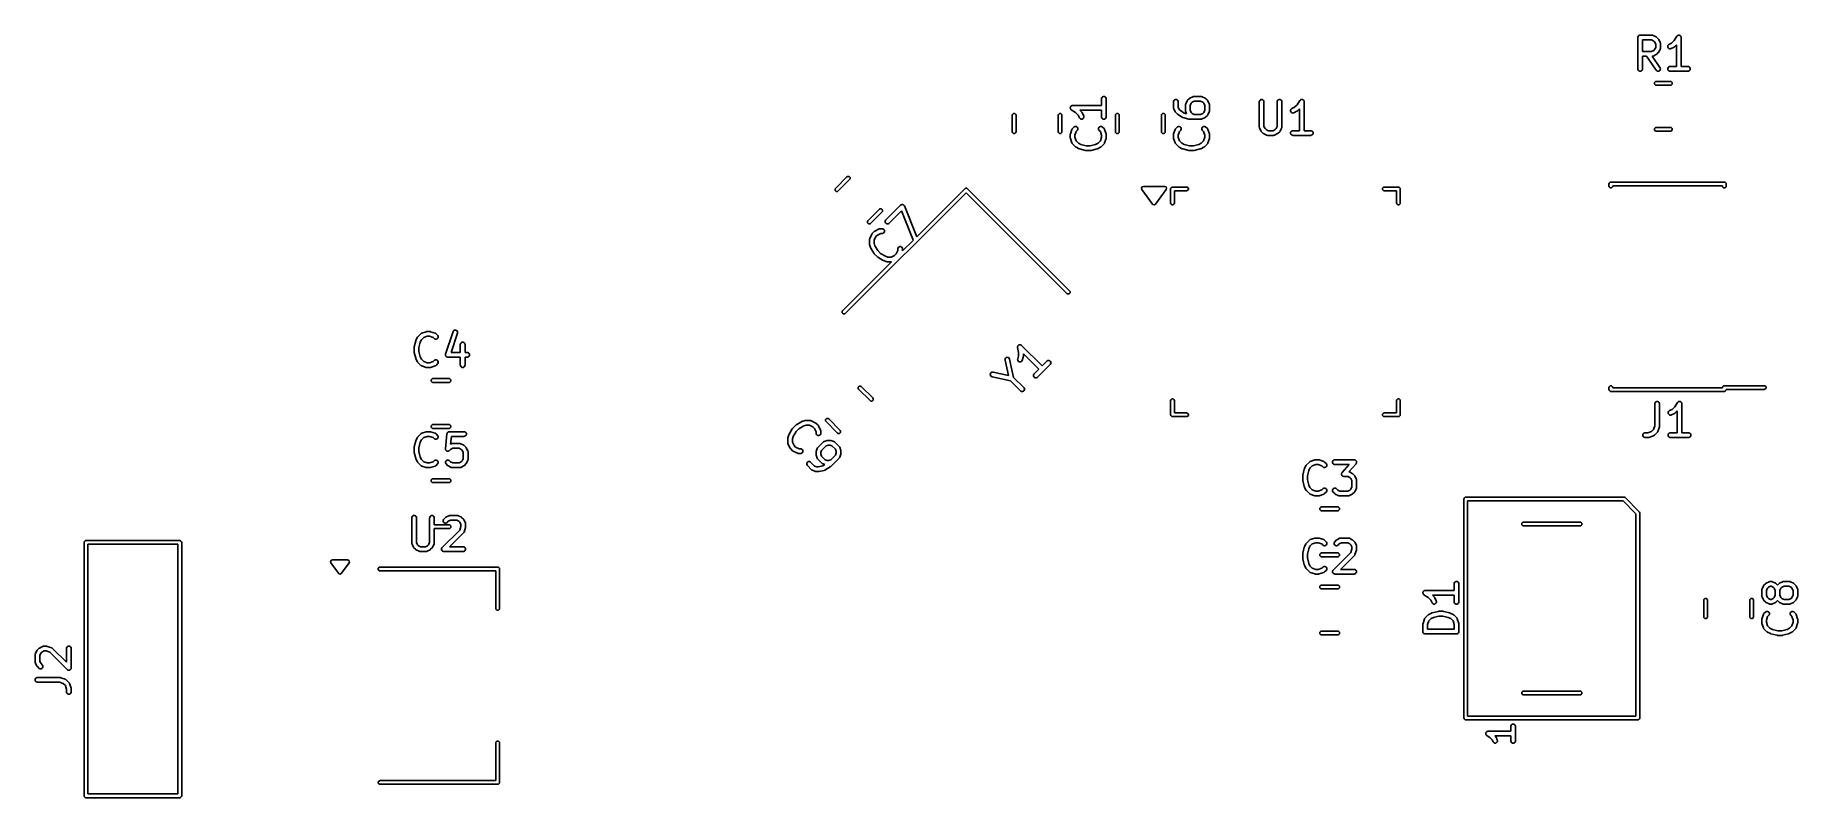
# Model space of a CAD drawing. Extents: x 6.9 to 63.2, y 18.4 to 42.8.
import ezdxf

# ---------------------------------------------------------------- set-up
doc = ezdxf.new("R2010")
doc.units = 0
doc.layers.add('BLACK', color=7, linetype='CONTINUOUS')

msp = doc.modelspace()

# ---------------------------------------------------------------- linework, layer by layer
at = {"layer": 'BLACK', "linetype": 'CONTINUOUS'}
for p, q in [((58.099405, 42.69518), (58.100846, 42.709812)), ((58.099405, 41.69518), (58.099405, 42.69518)), ((58.100846, 42.709812), (58.112045, 42.736848)), ((58.112045, 42.736848), (58.132737, 42.75754)), ((58.132737, 42.75754), (58.159773, 42.768739)), ((58.159773, 42.768739), (58.174405, 42.77018)), ((58.174405, 42.77018), (58.555357, 42.77018)), ((58.537652, 42.62018), (58.249405, 42.62018)), ((58.249405, 42.62018), (58.249405, 42.246371)), ((58.606168, 42.585922), (58.537652, 42.62018)), ((58.537652, 42.246371), (58.606168, 42.280629)), ((58.555357, 42.77018), (58.569989, 42.768739)), ((58.569989, 42.768739), (58.572478, 42.767707)), ((58.572478, 42.767707), (58.575166, 42.767517)), ((58.575166, 42.767517), (58.588898, 42.762262)), ((58.588898, 42.762262), (58.684136, 42.714643)), ((58.636575, 42.555515), (58.606168, 42.585922)), ((58.606168, 42.280629), (58.636575, 42.311036)), ((58.670833, 42.486999), (58.636575, 42.555515)), ((58.636575, 42.311036), (58.670833, 42.379552)), ((58.670833, 42.379552), (58.670833, 42.486999)), ((58.684136, 42.714643), (58.690435, 42.710678)), ((58.690435, 42.710678), (58.692263, 42.709921)), ((58.692263, 42.709921), (58.694319, 42.708232)), ((58.694319, 42.708232), (58.696579, 42.706811)), ((58.696579, 42.706811), (58.697878, 42.705312)), ((58.697878, 42.705312), (58.703628, 42.700594)), ((58.703628, 42.700594), (58.751247, 42.652975)), ((58.751247, 42.652975), (58.755965, 42.647225)), ((58.755965, 42.647225), (58.757464, 42.645926)), ((58.757464, 42.645926), (58.758885, 42.643666)), ((58.758885, 42.643666), (58.760574, 42.64161)), ((58.760574, 42.64161), (58.761331, 42.639782)), ((58.761331, 42.639782), (58.765296, 42.633483)), ((58.765296, 42.633483), (58.812915, 42.538245)), ((58.812915, 42.328306), (58.765296, 42.233068)), ((58.812915, 42.538245), (58.81817, 42.524514)), ((58.81817, 42.342037), (58.812915, 42.328306)), ((58.81817, 42.524514), (58.818361, 42.521824)), ((58.818361, 42.344726), (58.81817, 42.342037)), ((58.818361, 42.521824), (58.819392, 42.519336)), ((58.819392, 42.347215), (58.818361, 42.344726)), ((58.819392, 42.519336), (58.820833, 42.504704)), ((58.820833, 42.361847), (58.819392, 42.347215)), ((58.820833, 42.504704), (58.820833, 42.361847)), ((59.052375, 42.418847), (59.061629, 42.446608)), ((59.054449, 42.389657), (59.052375, 42.418847)), ((59.067536, 42.363482), (59.054449, 42.389657)), ((59.061629, 42.446608), (59.080802, 42.468716)), ((59.089644, 42.344309), (59.067536, 42.363482)), ((59.080802, 42.468716), (59.093245, 42.476548)), ((59.117405, 42.335055), (59.089644, 42.344309)), ((59.093245, 42.476548), (59.177597, 42.518724)), ((59.146595, 42.337129), (59.117405, 42.335055)), ((59.160327, 42.342384), (59.146595, 42.337129)), ((59.255565, 42.390003), (59.160327, 42.342384)), ((59.177597, 42.518724), (59.258976, 42.600103)), ((59.261864, 42.393967), (59.255565, 42.390003)), ((59.258976, 42.600103), (59.350096, 42.736783)), ((59.263692, 42.394725), (59.261864, 42.393967)), ((59.265748, 42.396413), (59.263692, 42.394725)), ((59.268008, 42.397835), (59.265748, 42.396413)), ((59.269307, 42.399333), (59.268008, 42.397835)), ((59.275057, 42.404052), (59.269307, 42.399333)), ((59.3375, 42.466495), (59.275057, 42.404052)), ((59.3375, 41.77018), (59.3375, 42.466495)), ((59.350096, 42.736783), (59.35013, 42.736825)), ((59.35013, 42.736825), (59.35014, 42.736848)), ((59.35014, 42.736848), (59.350191, 42.736899)), ((59.350191, 42.736899), (59.359412, 42.748158)), ((59.359412, 42.748158), (59.365581, 42.752289)), ((59.365581, 42.752289), (59.370832, 42.75754)), ((59.370832, 42.75754), (59.377621, 42.760352)), ((59.377621, 42.760352), (59.383727, 42.764441)), ((59.383727, 42.764441), (59.391007, 42.765897)), ((59.391007, 42.765897), (59.397868, 42.768739)), ((59.397868, 42.768739), (59.405216, 42.768739)), ((59.405216, 42.768739), (59.412421, 42.77018)), ((59.412421, 42.77018), (59.419705, 42.768739)), ((59.419705, 42.768739), (59.427132, 42.768739)), ((59.427132, 42.768739), (59.43392, 42.765926)), ((59.43392, 42.765926), (59.441129, 42.764501)), ((59.441129, 42.764501), (59.447308, 42.760381)), ((59.447308, 42.760381), (59.454168, 42.75754)), ((59.454168, 42.75754), (59.459361, 42.752346)), ((59.459361, 42.752346), (59.465478, 42.748269)), ((59.465478, 42.748269), (59.469611, 42.742096)), ((59.469611, 42.742096), (59.47486, 42.736848)), ((59.47486, 42.736848), (59.477671, 42.73006)), ((59.477671, 42.73006), (59.481761, 42.723954)), ((59.481761, 42.723954), (59.483217, 42.716672)), ((59.483217, 42.716672), (59.486059, 42.709812)), ((59.486059, 42.709812), (59.487484, 42.695335)), ((59.487484, 42.695335), (59.4875, 42.695259)), ((59.4875, 42.695259), (59.487494, 42.695232)), ((59.487494, 42.695232), (59.4875, 42.69518)), ((59.4875, 42.69518), (59.4875, 41.77018)), ((58.100846, 41.680548), (58.099405, 41.69518)), ((58.249405, 41.69518), (58.247964, 41.680548)), ((58.249405, 42.246371), (58.537652, 42.246371)), ((58.373451, 42.096371), (58.249405, 42.096371)), ((58.249405, 42.096371), (58.249405, 41.69518)), ((58.684391, 41.65217), (58.373451, 42.096371)), ((58.569989, 42.097812), (58.556472, 42.09648)), ((58.556472, 42.09648), (58.807276, 41.738189)), ((58.572478, 42.098843), (58.569989, 42.097812)), ((58.575166, 42.099034), (58.572478, 42.098843)), ((58.588898, 42.104289), (58.575166, 42.099034)), ((58.684136, 42.151908), (58.588898, 42.104289)), ((58.690435, 42.155872), (58.684136, 42.151908)), ((58.692263, 42.15663), (58.690435, 42.155872)), ((58.694319, 42.158318), (58.692263, 42.15663)), ((58.696579, 42.15974), (58.694319, 42.158318)), ((58.697878, 42.161238), (58.696579, 42.15974)), ((58.703628, 42.165957), (58.697878, 42.161238)), ((58.751247, 42.213576), (58.703628, 42.165957)), ((58.755965, 42.219325), (58.751247, 42.213576)), ((58.757464, 42.220625), (58.755965, 42.219325)), ((58.758885, 42.222884), (58.757464, 42.220625)), ((58.760574, 42.224941), (58.758885, 42.222884)), ((58.761331, 42.226768), (58.760574, 42.224941)), ((58.765296, 42.233068), (58.761331, 42.226768)), ((58.807276, 41.738189), (58.814486, 41.725376)), ((58.814486, 41.725376), (58.820815, 41.696805)), ((58.820815, 41.696805), (58.81573, 41.667987)), ((59.053227, 41.709812), (59.064426, 41.736848)), ((59.053227, 41.680548), (59.053227, 41.709812)), ((59.064426, 41.736848), (59.085118, 41.75754)), ((59.085118, 41.75754), (59.112154, 41.768739)), ((59.112154, 41.768739), (59.126786, 41.77018)), ((59.126786, 41.77018), (59.3375, 41.77018)), ((59.4875, 41.77018), (59.698214, 41.77018)), ((59.698214, 41.77018), (59.712846, 41.768739)), ((59.712846, 41.768739), (59.739882, 41.75754)), ((59.739882, 41.75754), (59.760574, 41.736848)), ((59.760574, 41.736848), (59.771773, 41.709812)), ((59.771773, 41.709812), (59.771773, 41.680548)), ((58.112045, 41.653512), (58.100846, 41.680548)), ((58.132737, 41.63282), (58.112045, 41.653512)), ((58.159773, 41.621621), (58.132737, 41.63282)), ((58.189037, 41.621621), (58.159773, 41.621621)), ((58.216073, 41.63282), (58.189037, 41.621621)), ((58.236765, 41.653512), (58.216073, 41.63282)), ((58.247964, 41.680548), (58.236765, 41.653512)), ((58.630003, 41.257961), (58.662475, 41.290433)), ((58.630003, 41.212039), (58.630003, 41.257961)), ((58.662475, 41.179567), (58.630003, 41.212039)), ((58.662475, 41.290433), (58.685436, 41.295)), ((58.685436, 41.175), (58.662475, 41.179567)), ((58.693962, 41.64101), (58.684391, 41.65217)), ((58.685436, 41.295), (59.139564, 41.295)), ((59.139564, 41.175), (58.685436, 41.175)), ((58.718641, 41.625283), (58.693962, 41.64101)), ((58.747458, 41.620197), (58.718641, 41.625283)), ((58.776029, 41.626527), (58.747458, 41.620197)), ((58.800003, 41.643309), (58.776029, 41.626527)), ((58.81573, 41.667987), (58.800003, 41.643309)), ((59.064426, 41.653512), (59.053227, 41.680548)), ((59.085118, 41.63282), (59.064426, 41.653512)), ((59.112154, 41.621621), (59.085118, 41.63282)), ((59.126786, 41.62018), (59.112154, 41.621621)), ((59.698214, 41.62018), (59.126786, 41.62018)), ((59.139564, 41.295), (59.162525, 41.290433)), ((59.162525, 41.179567), (59.139564, 41.175)), ((59.162525, 41.290433), (59.194997, 41.257961)), ((59.194997, 41.212039), (59.162525, 41.179567)), ((59.194997, 41.257961), (59.194997, 41.212039)), ((59.712846, 41.621621), (59.698214, 41.62018)), ((59.739882, 41.63282), (59.712846, 41.621621)), ((59.760574, 41.653512), (59.739882, 41.63282)), ((59.771773, 41.680548), (59.760574, 41.653512)), ((40.959818, 40.735715), (40.961259, 40.750347)), ((40.959818, 40.525001), (40.959818, 40.735715)), ((40.961259, 40.750347), (40.972458, 40.777383)), ((40.972458, 40.777383), (40.99315, 40.798075)), ((40.99315, 40.798075), (41.020186, 40.809274)), ((41.020186, 40.809274), (41.04945, 40.809274)), ((41.04945, 40.809274), (41.076486, 40.798075)), ((41.076486, 40.798075), (41.097178, 40.777383)), ((41.097178, 40.777383), (41.108377, 40.750347)), ((41.108377, 40.750347), (41.109818, 40.735715)), ((41.109818, 40.735715), (41.109818, 40.164287)), ((43.259818, 40.640477), (43.261259, 40.655109)), ((43.259818, 40.450001), (43.259818, 40.640477)), ((43.261259, 40.655109), (43.272458, 40.682145)), ((43.272458, 40.682145), (43.29315, 40.702837)), ((43.29315, 40.702837), (43.320186, 40.714036)), ((43.320186, 40.714036), (43.34945, 40.714036)), ((43.34945, 40.714036), (43.376486, 40.702837)), ((43.376486, 40.702837), (43.397178, 40.682145)), ((43.397178, 40.682145), (43.408377, 40.655109)), ((43.408377, 40.655109), (43.409818, 40.640477)), ((43.409818, 40.640477), (43.409818, 40.467706)), ((43.64077, 40.545239), (43.642211, 40.559871)), ((43.642211, 40.559871), (43.643242, 40.56236)), ((43.643242, 40.56236), (43.643433, 40.565048)), ((43.643433, 40.565048), (43.648688, 40.57878)), ((43.648688, 40.57878), (43.696307, 40.674018)), ((43.696307, 40.674018), (43.700271, 40.680317)), ((43.700271, 40.680317), (43.701029, 40.682145)), ((43.701029, 40.682145), (43.702717, 40.684201)), ((43.702717, 40.684201), (43.704139, 40.686461)), ((43.704139, 40.686461), (43.705637, 40.68776)), ((43.705637, 40.68776), (43.710356, 40.69351)), ((43.710356, 40.69351), (43.757975, 40.741129)), ((43.757975, 40.741129), (43.763724, 40.745847)), ((43.763724, 40.745847), (43.765024, 40.747346)), ((43.765024, 40.747346), (43.767283, 40.748767)), ((43.767283, 40.748767), (43.76934, 40.750456)), ((43.76934, 40.750456), (43.771167, 40.751213)), ((43.771167, 40.751213), (43.777467, 40.755178)), ((43.777467, 40.755178), (43.872705, 40.802797)), ((43.825028, 40.59605), (43.79077, 40.527534)), ((43.855435, 40.626457), (43.825028, 40.59605)), ((43.923951, 40.660715), (43.855435, 40.626457)), ((43.872705, 40.802797), (43.886436, 40.808052)), ((43.886436, 40.808052), (43.889125, 40.808243)), ((43.889125, 40.808243), (43.891614, 40.809274)), ((43.891614, 40.809274), (43.906246, 40.810715)), ((43.906246, 40.810715), (44.144341, 40.810715)), ((44.126636, 40.660715), (43.923951, 40.660715)), ((44.195152, 40.626456), (44.126636, 40.660715)), ((44.144341, 40.810715), (44.158973, 40.809274)), ((44.158973, 40.809274), (44.161462, 40.808242)), ((44.161462, 40.808242), (44.16415, 40.808052)), ((44.16415, 40.808052), (44.177882, 40.802797)), ((44.177882, 40.802797), (44.27312, 40.755178)), ((44.22556, 40.596049), (44.195152, 40.626456)), ((44.259818, 40.527534), (44.22556, 40.596049)), ((44.27312, 40.755178), (44.279416, 40.751214)), ((44.279416, 40.751214), (44.281246, 40.750457)), ((44.281246, 40.750457), (44.283304, 40.748767)), ((44.283304, 40.748767), (44.285563, 40.747346)), ((44.285563, 40.747346), (44.286862, 40.745847)), ((44.286862, 40.745847), (44.292611, 40.74113)), ((44.292611, 40.74113), (44.340231, 40.693511)), ((44.340231, 40.693511), (44.344949, 40.687761)), ((44.344949, 40.687761), (44.346449, 40.686461)), ((44.346449, 40.686461), (44.347871, 40.684201)), ((44.347871, 40.684201), (44.349559, 40.682145)), ((44.349559, 40.682145), (44.350316, 40.680317)), ((44.350316, 40.680317), (44.354281, 40.674018)), ((44.354281, 40.674018), (44.4019, 40.57878)), ((44.4019, 40.57878), (44.407155, 40.565049)), ((44.407155, 40.565049), (44.407346, 40.562359)), ((44.407346, 40.562359), (44.408377, 40.559871)), ((44.408377, 40.559871), (44.409818, 40.545239)), ((46.000595, 40.64518), (46.002036, 40.659812)), ((46.000595, 39.835657), (46.000595, 40.64518)), ((46.002036, 40.659812), (46.013235, 40.686848)), ((46.013235, 40.686848), (46.033927, 40.70754)), ((46.033927, 40.70754), (46.060963, 40.718739)), ((46.060963, 40.718739), (46.090227, 40.718739)), ((46.090227, 40.718739), (46.117263, 40.70754)), ((46.117263, 40.70754), (46.137955, 40.686848)), ((46.137955, 40.686848), (46.149154, 40.659812)), ((46.149154, 40.659812), (46.150595, 40.64518)), ((46.150595, 40.64518), (46.150595, 39.853362)), ((46.572023, 40.64518), (46.573464, 40.659812)), ((46.572023, 39.853362), (46.572023, 40.64518)), ((46.573464, 40.659812), (46.584663, 40.686848)), ((46.584663, 40.686848), (46.605355, 40.70754)), ((46.605355, 40.70754), (46.632391, 40.718739)), ((46.632391, 40.718739), (46.661655, 40.718739)), ((46.661655, 40.718739), (46.688691, 40.70754)), ((46.688691, 40.70754), (46.709383, 40.686848)), ((46.709383, 40.686848), (46.720582, 40.659812)), ((46.720582, 40.659812), (46.722023, 40.64518)), ((46.722023, 40.64518), (46.722023, 39.835657)), ((47.207785, 40.550103), (47.298905, 40.686783)), ((47.298905, 40.686783), (47.298939, 40.686825)), ((47.298939, 40.686825), (47.298949, 40.686848)), ((47.298949, 40.686848), (47.299, 40.686899)), ((47.299, 40.686899), (47.308221, 40.698158)), ((47.308221, 40.698158), (47.31439, 40.702289)), ((47.31439, 40.702289), (47.319641, 40.70754)), ((47.319641, 40.70754), (47.32643, 40.710352)), ((47.32643, 40.710352), (47.332536, 40.714441)), ((47.332536, 40.714441), (47.339816, 40.715897)), ((47.339816, 40.715897), (47.346677, 40.718739)), ((47.346677, 40.718739), (47.354025, 40.718739)), ((47.354025, 40.718739), (47.36123, 40.72018)), ((47.36123, 40.72018), (47.368514, 40.718739)), ((47.368514, 40.718739), (47.375941, 40.718739)), ((47.375941, 40.718739), (47.382729, 40.715926)), ((47.382729, 40.715926), (47.389938, 40.714501)), ((47.389938, 40.714501), (47.396117, 40.710381)), ((47.396117, 40.710381), (47.402977, 40.70754)), ((47.402977, 40.70754), (47.40817, 40.702346)), ((47.40817, 40.702346), (47.414287, 40.698269)), ((47.414287, 40.698269), (47.41842, 40.692096)), ((47.41842, 40.692096), (47.423669, 40.686848)), ((47.423669, 40.686848), (47.42648, 40.68006)), ((47.42648, 40.68006), (47.43057, 40.673954)), ((47.43057, 40.673954), (47.432026, 40.666672)), ((47.432026, 40.666672), (47.434868, 40.659812)), ((47.434868, 40.659812), (47.436293, 40.645335)), ((47.436293, 40.645335), (47.436309, 40.645259)), ((47.436309, 40.645259), (47.436303, 40.645232)), ((47.436303, 40.645232), (47.436309, 40.64518)), ((47.436309, 40.64518), (47.436309, 39.72018)), ((38.105, 40.211254), (38.109567, 40.234215)), ((38.105, 39.688748), (38.105, 40.211254)), ((38.109567, 40.234215), (38.142039, 40.266687)), ((38.142039, 40.266687), (38.187961, 40.266687)), ((38.187961, 40.266687), (38.220433, 40.234215)), ((38.220433, 40.234215), (38.225, 40.211254)), ((38.225, 40.211254), (38.225, 39.688748)), ((39.575, 40.211254), (39.579567, 40.234215)), ((39.575, 39.688748), (39.575, 40.211254)), ((39.579567, 40.234215), (39.612039, 40.266687)), ((39.612039, 40.266687), (39.657961, 40.266687)), ((39.657961, 40.266687), (39.690433, 40.234215)), ((39.690433, 40.234215), (39.695, 40.211254)), ((39.695, 40.211254), (39.695, 39.688748)), ((39.959818, 40.449922), (39.961259, 40.457206)), ((39.961259, 40.442717), (39.959818, 40.449922)), ((39.961259, 40.464633), (39.964071, 40.471421)), ((39.961259, 40.457206), (39.961259, 40.464633)), ((39.961259, 40.435369), (39.961259, 40.442717)), ((39.9641, 40.428508), (39.961259, 40.435369)), ((39.964071, 40.471421), (39.965497, 40.47863)), ((39.965557, 40.421228), (39.9641, 40.428508)), ((39.965497, 40.47863), (39.969616, 40.484808)), ((39.969645, 40.415122), (39.965557, 40.421228)), ((39.969616, 40.484808), (39.972458, 40.491669)), ((39.972458, 40.408333), (39.969645, 40.415122)), ((39.972458, 40.491669), (39.977653, 40.496864)), ((39.977708, 40.403082), (39.972458, 40.408333)), ((39.977653, 40.496864), (39.98173, 40.502979)), ((39.98184, 40.396913), (39.977708, 40.403082)), ((39.98173, 40.502979), (39.987899, 40.50711)), ((39.993098, 40.387692), (39.98184, 40.396913)), ((39.987899, 40.50711), (39.99315, 40.512361)), ((39.99315, 40.387641), (39.993098, 40.387692)), ((39.99315, 40.512361), (39.999939, 40.515173)), ((39.993172, 40.387631), (39.99315, 40.387641)), ((39.993215, 40.387597), (39.993172, 40.387631)), ((40.129893, 40.296478), (39.993215, 40.387597)), ((39.999939, 40.515173), (40.006045, 40.519262)), ((40.006045, 40.519262), (40.013325, 40.520718)), ((40.013325, 40.520718), (40.020186, 40.52356)), ((40.020186, 40.52356), (40.034662, 40.524985)), ((40.034662, 40.524985), (40.034739, 40.525001)), ((40.034739, 40.525001), (40.034765, 40.524995)), ((40.034765, 40.524995), (40.034818, 40.525001)), ((40.034818, 40.525001), (40.959818, 40.525001)), ((40.211274, 40.215098), (40.129893, 40.296478)), ((40.25345, 40.130746), (40.211274, 40.215098)), ((40.261282, 40.118303), (40.25345, 40.130746)), ((40.28339, 40.09913), (40.261282, 40.118303)), ((40.959818, 40.375001), (40.263503, 40.375001)), ((40.263503, 40.375001), (40.325946, 40.312558)), ((40.311151, 40.089876), (40.28339, 40.09913)), ((40.340341, 40.09195), (40.311151, 40.089876)), ((40.325946, 40.312558), (40.330666, 40.306807)), ((40.330666, 40.306807), (40.332163, 40.305509)), ((40.332163, 40.305509), (40.333582, 40.303254)), ((40.333582, 40.303254), (40.335274, 40.301193)), ((40.335274, 40.301193), (40.336032, 40.29936)), ((40.336032, 40.29936), (40.339995, 40.293066)), ((40.339995, 40.293066), (40.387614, 40.197828)), ((40.366516, 40.105038), (40.340341, 40.09195)), ((40.385689, 40.127145), (40.366516, 40.105038)), ((40.394943, 40.154907), (40.385689, 40.127145)), ((40.387614, 40.197828), (40.392869, 40.184097)), ((40.392869, 40.184097), (40.394943, 40.154907)), ((40.959818, 40.164287), (40.959818, 40.375001)), ((40.961259, 40.149655), (40.959818, 40.164287)), ((40.972458, 40.122619), (40.961259, 40.149655)), ((40.99315, 40.101927), (40.972458, 40.122619)), ((41.020186, 40.090728), (40.99315, 40.101927)), ((41.04945, 40.090728), (41.020186, 40.090728)), ((41.076486, 40.101927), (41.04945, 40.090728)), ((41.097178, 40.122619), (41.076486, 40.101927)), ((41.108377, 40.149655), (41.097178, 40.122619)), ((41.109818, 40.164287), (41.108377, 40.149655)), ((41.405, 40.211254), (41.409567, 40.234215)), ((41.405, 39.688748), (41.405, 40.211254)), ((41.409567, 40.234215), (41.442039, 40.266687)), ((41.442039, 40.266687), (41.487961, 40.266687)), ((41.487961, 40.266687), (41.520433, 40.234215)), ((41.520433, 40.234215), (41.525, 40.211254)), ((41.525, 40.211254), (41.525, 39.688748)), ((42.875, 40.211254), (42.879567, 40.234215)), ((42.875, 39.688748), (42.875, 40.211254)), ((42.879567, 40.234215), (42.912039, 40.266687)), ((42.912039, 40.266687), (42.957961, 40.266687)), ((42.957961, 40.266687), (42.990433, 40.234215)), ((42.990433, 40.234215), (42.995, 40.211254)), ((42.995, 40.211254), (42.995, 39.688748)), ((43.261259, 40.435369), (43.259818, 40.450001)), ((43.26229, 40.432879), (43.261259, 40.435369)), ((43.262481, 40.430192), (43.26229, 40.432879)), ((43.267736, 40.41646), (43.262481, 40.430192)), ((43.315355, 40.321222), (43.267736, 40.41646)), ((43.319319, 40.314922), (43.315355, 40.321222)), ((43.320077, 40.313095), (43.319319, 40.314922)), ((43.321765, 40.311038), (43.320077, 40.313095)), ((43.323187, 40.308779), (43.321765, 40.311038)), ((43.324685, 40.307479), (43.323187, 40.308779)), ((43.329404, 40.30173), (43.324685, 40.307479)), ((43.377023, 40.254111), (43.329404, 40.30173)), ((43.377063, 40.254077), (43.377023, 40.254111)), ((43.377078, 40.254056), (43.377063, 40.254077)), ((43.382919, 40.249272), (43.377078, 40.254056)), ((43.388388, 40.244784), (43.382919, 40.249272)), ((43.38841, 40.244774), (43.388388, 40.244784)), ((43.388453, 40.24474), (43.38841, 40.244774)), ((43.531311, 40.149502), (43.388453, 40.24474)), ((43.409818, 40.467706), (43.444076, 40.39919)), ((43.444076, 40.39919), (43.477836, 40.36543)), ((43.477836, 40.36543), (43.603707, 40.281516)), ((43.539385, 40.145197), (43.531311, 40.149502)), ((43.540877, 40.144092), (43.539385, 40.145197)), ((43.542639, 40.143462), (43.540877, 40.144092)), ((43.544285, 40.142585), (43.542639, 40.143462)), ((43.546099, 40.142226), (43.544285, 40.142585)), ((43.554723, 40.139145), (43.546099, 40.142226)), ((43.745199, 40.091526), (43.554723, 40.139145)), ((43.603707, 40.281516), (43.677803, 40.262992)), ((43.64077, 40.354763), (43.64077, 40.545239)), ((43.642211, 40.340131), (43.64077, 40.354763)), ((43.643242, 40.337641), (43.642211, 40.340131)), ((43.643433, 40.334954), (43.643242, 40.337641)), ((43.648688, 40.321222), (43.643433, 40.334954)), ((43.677803, 40.262992), (43.648688, 40.321222)), ((43.747735, 40.09115), (43.745199, 40.091526)), ((43.748757, 40.090728), (43.747735, 40.09115)), ((43.754269, 40.090185), (43.748757, 40.090728)), ((43.759743, 40.089376), (43.754269, 40.090185)), ((43.760835, 40.089538), (43.759743, 40.089376)), ((43.763389, 40.089287), (43.760835, 40.089538)), ((44.144341, 40.089287), (43.763389, 40.089287)), ((43.79077, 40.527534), (43.79077, 40.372468)), ((43.79077, 40.372468), (43.825028, 40.303952)), ((43.825028, 40.303952), (43.855435, 40.273545)), ((43.855435, 40.273545), (43.923951, 40.239287)), ((43.923951, 40.239287), (44.126636, 40.239287)), ((44.126636, 40.239287), (44.195152, 40.273545)), ((44.158973, 40.090728), (44.144341, 40.089287)), ((44.161462, 40.091759), (44.158973, 40.090728)), ((44.16415, 40.09195), (44.161462, 40.091759)), ((44.177882, 40.097205), (44.16415, 40.09195)), ((44.27312, 40.144824), (44.177882, 40.097205)), ((44.195152, 40.273545), (44.22556, 40.303952)), ((44.22556, 40.303952), (44.259818, 40.372468)), ((44.259818, 40.372468), (44.259818, 40.527534)), ((44.279416, 40.148787), (44.27312, 40.144824)), ((44.281246, 40.149545), (44.279416, 40.148787)), ((44.283304, 40.151234), (44.281246, 40.149545)), ((44.285563, 40.152656), (44.283304, 40.151234)), ((44.286862, 40.154154), (44.285563, 40.152656)), ((44.292611, 40.158872), (44.286862, 40.154154)), ((44.340231, 40.206491), (44.292611, 40.158872)), ((44.344949, 40.21224), (44.340231, 40.206491)), ((44.346449, 40.213541), (44.344949, 40.21224)), ((44.347871, 40.2158), (44.346449, 40.213541)), ((44.349559, 40.217857), (44.347871, 40.2158)), ((44.350316, 40.219684), (44.349559, 40.217857)), ((44.354281, 40.225984), (44.350316, 40.219684)), ((44.4019, 40.321222), (44.354281, 40.225984)), ((44.407155, 40.334953), (44.4019, 40.321222)), ((44.407346, 40.337642), (44.407155, 40.334953)), ((44.408377, 40.340131), (44.407346, 40.337642)), ((44.409818, 40.354763), (44.408377, 40.340131)), ((44.409818, 40.545239), (44.409818, 40.354763)), ((47.001184, 40.368847), (47.010438, 40.396608)), ((47.003258, 40.339657), (47.001184, 40.368847)), ((47.016345, 40.313482), (47.003258, 40.339657)), ((47.010438, 40.396608), (47.029611, 40.418716)), ((47.038453, 40.294309), (47.016345, 40.313482)), ((47.029611, 40.418716), (47.042054, 40.426548)), ((47.066214, 40.285055), (47.038453, 40.294309)), ((47.042054, 40.426548), (47.126406, 40.468724)), ((47.095404, 40.287129), (47.066214, 40.285055)), ((47.109136, 40.292384), (47.095404, 40.287129)), ((47.204374, 40.340003), (47.109136, 40.292384)), ((47.126406, 40.468724), (47.207785, 40.550103)), ((47.210673, 40.343967), (47.204374, 40.340003)), ((47.212501, 40.344725), (47.210673, 40.343967)), ((47.214557, 40.346413), (47.212501, 40.344725)), ((47.216817, 40.347835), (47.214557, 40.346413)), ((47.218116, 40.349333), (47.216817, 40.347835)), ((47.223866, 40.354052), (47.218116, 40.349333)), ((47.286309, 40.416495), (47.223866, 40.354052)), ((47.286309, 39.72018), (47.286309, 40.416495)), ((38.109567, 39.665787), (38.105, 39.688748)), ((38.142039, 39.633315), (38.109567, 39.665787)), ((38.187961, 39.633315), (38.142039, 39.633315)), ((38.220433, 39.665787), (38.187961, 39.633315)), ((38.225, 39.688748), (38.220433, 39.665787)), ((39.579567, 39.665787), (39.575, 39.688748)), ((39.612039, 39.633315), (39.579567, 39.665787)), ((39.657961, 39.633315), (39.612039, 39.633315)), ((39.690433, 39.665787), (39.657961, 39.633315)), ((39.695, 39.688748), (39.690433, 39.665787)), ((39.959818, 39.592858), (39.960547, 39.600263)), ((39.959818, 39.49762), (39.959818, 39.592858)), ((39.960547, 39.490214), (39.959818, 39.49762)), ((39.960407, 39.602238), (39.960997, 39.604835)), ((39.960547, 39.600263), (39.960407, 39.602238)), ((39.960407, 39.48824), (39.960547, 39.490214)), ((39.960997, 39.485642), (39.960407, 39.48824)), ((39.960997, 39.604835), (39.961259, 39.60749)), ((39.961259, 39.482988), (39.960997, 39.485642)), ((39.961259, 39.60749), (39.962017, 39.609321)), ((39.962017, 39.481156), (39.961259, 39.482988)), ((39.962017, 39.609321), (39.963667, 39.616575)), ((39.963667, 39.473903), (39.962017, 39.481156)), ((39.963667, 39.616575), (40.011286, 39.759432)), ((40.011286, 39.331046), (39.963667, 39.473903)), ((40.011286, 39.759432), (40.01728, 39.772857)), ((40.01728, 39.772857), (40.019045, 39.774892)), ((40.019045, 39.774892), (40.020077, 39.777383)), ((40.020077, 39.777383), (40.029404, 39.788748)), ((40.029404, 39.788748), (40.077023, 39.836367)), ((40.077023, 39.836367), (40.088388, 39.845694)), ((40.088388, 39.845694), (40.115424, 39.856893)), ((40.147989, 39.695201), (40.109818, 39.580687)), ((40.109818, 39.580687), (40.109818, 39.50979)), ((40.109818, 39.50979), (40.147989, 39.395276)), ((40.115424, 39.856893), (40.144687, 39.856893)), ((40.144687, 39.856893), (40.171723, 39.845694)), ((40.183089, 39.730301), (40.147989, 39.695201)), ((40.171723, 39.845694), (40.192416, 39.825001)), ((40.192416, 39.741666), (40.183089, 39.730301)), ((40.192416, 39.825001), (40.203615, 39.797965)), ((40.203615, 39.768702), (40.192416, 39.741666)), ((40.203615, 39.797965), (40.203615, 39.768702)), ((40.86602, 39.797965), (40.877218, 39.825001)), ((40.86602, 39.768702), (40.86602, 39.797965)), ((40.877219, 39.741666), (40.86602, 39.768702)), ((40.877218, 39.825001), (40.897911, 39.845694)), ((40.886547, 39.7303), (40.877219, 39.741666)), ((40.921647, 39.6952), (40.886547, 39.7303)), ((40.897911, 39.845694), (40.924947, 39.856893)), ((40.959818, 39.580688), (40.921647, 39.6952)), ((40.921647, 39.395277), (40.959818, 39.50979)), ((40.924947, 39.856893), (40.95421, 39.856893)), ((40.95421, 39.856893), (40.981246, 39.845695)), ((40.959818, 39.50979), (40.959818, 39.580688)), ((40.981246, 39.845695), (40.992611, 39.836368)), ((40.992611, 39.836368), (41.040231, 39.788749)), ((41.040231, 39.788749), (41.049559, 39.777383)), ((41.049559, 39.777383), (41.050589, 39.774894)), ((41.050589, 39.774894), (41.052356, 39.772858)), ((41.052356, 39.772858), (41.05835, 39.759432)), ((41.05835, 39.759432), (41.105969, 39.616576)), ((41.105969, 39.473902), (41.05835, 39.331046)), ((41.105969, 39.616576), (41.107618, 39.60932)), ((41.107618, 39.481157), (41.105969, 39.473902)), ((41.107618, 39.60932), (41.108377, 39.60749)), ((41.108377, 39.482988), (41.107618, 39.481157)), ((41.108377, 39.60749), (41.108638, 39.604836)), ((41.108638, 39.485641), (41.108377, 39.482988)), ((41.108638, 39.604836), (41.109229, 39.602239)), ((41.109229, 39.488239), (41.108638, 39.485641)), ((41.109229, 39.602239), (41.109088, 39.600264)), ((41.109088, 39.600264), (41.109818, 39.592858)), ((41.109818, 39.49762), (41.109088, 39.490213)), ((41.109088, 39.490213), (41.109229, 39.488239)), ((41.109818, 39.592858), (41.109818, 39.49762)), ((41.409567, 39.665787), (41.405, 39.688748)), ((41.442039, 39.633315), (41.409567, 39.665787)), ((41.487961, 39.633315), (41.442039, 39.633315)), ((41.520433, 39.665787), (41.487961, 39.633315)), ((41.525, 39.688748), (41.520433, 39.665787)), ((42.879567, 39.665787), (42.875, 39.688748)), ((42.912039, 39.633315), (42.879567, 39.665787)), ((42.957961, 39.633315), (42.912039, 39.633315)), ((42.990433, 39.665787), (42.957961, 39.633315)), ((42.995, 39.688748), (42.990433, 39.665787)), ((43.259818, 39.592858), (43.260547, 39.600263)), ((43.259818, 39.49762), (43.259818, 39.592858)), ((43.260547, 39.490214), (43.259818, 39.49762)), ((43.260407, 39.602238), (43.260997, 39.604835)), ((43.260547, 39.600263), (43.260407, 39.602238)), ((43.260407, 39.48824), (43.260547, 39.490214)), ((43.260997, 39.485642), (43.260407, 39.48824)), ((43.260997, 39.604835), (43.261259, 39.60749)), ((43.261259, 39.482988), (43.260997, 39.485642)), ((43.261259, 39.60749), (43.262017, 39.609321)), ((43.262017, 39.481156), (43.261259, 39.482988)), ((43.262017, 39.609321), (43.263667, 39.616575)), ((43.263667, 39.473903), (43.262017, 39.481156)), ((43.263667, 39.616575), (43.311286, 39.759432)), ((43.311286, 39.331046), (43.263667, 39.473903)), ((43.311286, 39.759432), (43.31728, 39.772857)), ((43.31728, 39.772857), (43.319045, 39.774892)), ((43.319045, 39.774892), (43.320077, 39.777383)), ((43.320077, 39.777383), (43.329404, 39.788748)), ((43.329404, 39.788748), (43.377023, 39.836367)), ((43.377023, 39.836367), (43.388388, 39.845694)), ((43.388388, 39.845694), (43.415424, 39.856893)), ((43.447989, 39.695201), (43.409818, 39.580687)), ((43.409818, 39.580687), (43.409818, 39.50979)), ((43.409818, 39.50979), (43.447989, 39.395276)), ((43.415424, 39.856893), (43.444687, 39.856893)), ((43.444687, 39.856893), (43.471723, 39.845694)), ((43.483089, 39.730301), (43.447989, 39.695201)), ((43.471723, 39.845694), (43.492416, 39.825001)), ((43.492416, 39.741666), (43.483089, 39.730301)), ((43.492416, 39.825001), (43.503615, 39.797965)), ((43.503615, 39.768702), (43.492416, 39.741666)), ((43.503615, 39.797965), (43.503615, 39.768702)), ((44.16602, 39.797965), (44.177218, 39.825001)), ((44.16602, 39.768702), (44.16602, 39.797965)), ((44.177219, 39.741666), (44.16602, 39.768702)), ((44.177218, 39.825001), (44.197911, 39.845694)), ((44.186547, 39.7303), (44.177219, 39.741666)), ((44.221647, 39.6952), (44.186547, 39.7303)), ((44.197911, 39.845694), (44.224947, 39.856893)), ((44.259818, 39.580688), (44.221647, 39.6952)), ((44.221647, 39.395277), (44.259818, 39.50979)), ((44.224947, 39.856893), (44.25421, 39.856893)), ((44.25421, 39.856893), (44.281246, 39.845695)), ((44.259818, 39.50979), (44.259818, 39.580688)), ((44.281246, 39.845695), (44.292611, 39.836368)), ((44.292611, 39.836368), (44.340231, 39.788749)), ((44.340231, 39.788749), (44.349559, 39.777383)), ((44.349559, 39.777383), (44.350589, 39.774894)), ((44.350589, 39.774894), (44.352356, 39.772858)), ((44.352356, 39.772858), (44.35835, 39.759432)), ((44.35835, 39.759432), (44.405969, 39.616576)), ((44.405969, 39.473902), (44.35835, 39.331046)), ((44.405969, 39.616576), (44.407618, 39.60932)), ((44.407618, 39.481157), (44.405969, 39.473902)), ((44.407618, 39.60932), (44.408377, 39.60749)), ((44.408377, 39.482988), (44.407618, 39.481157)), ((44.408377, 39.60749), (44.408638, 39.604836)), ((44.408638, 39.485641), (44.408377, 39.482988)), ((44.408638, 39.604836), (44.409229, 39.602239)), ((44.409229, 39.488239), (44.408638, 39.485641)), ((44.409229, 39.602239), (44.409088, 39.600264)), ((44.409088, 39.600264), (44.409818, 39.592858)), ((44.409818, 39.49762), (44.409088, 39.490213)), ((44.409088, 39.490213), (44.409229, 39.488239)), ((44.409818, 39.592858), (44.409818, 39.49762)), ((46.002036, 39.821025), (46.000595, 39.835657)), ((46.003067, 39.818535), (46.002036, 39.821025)), ((46.003258, 39.815848), (46.003067, 39.818535)), ((46.008513, 39.802116), (46.003258, 39.815848)), ((46.056132, 39.706878), (46.008513, 39.802116)), ((46.060096, 39.700578), (46.056132, 39.706878)), ((46.060854, 39.698751), (46.060096, 39.700578)), ((46.062542, 39.696694), (46.060854, 39.698751)), ((46.063964, 39.694435), (46.062542, 39.696694)), ((46.065462, 39.693135), (46.063964, 39.694435)), ((46.070181, 39.687386), (46.065462, 39.693135)), ((46.1178, 39.639767), (46.070181, 39.687386)), ((46.123552, 39.635046), (46.1178, 39.639767)), ((46.124849, 39.633551), (46.123552, 39.635046)), ((46.127104, 39.632131), (46.124849, 39.633551)), ((46.129165, 39.63044), (46.127104, 39.632131)), ((46.130993, 39.629682), (46.129165, 39.63044)), ((46.137291, 39.625718), (46.130993, 39.629682)), ((46.23253, 39.578098), (46.137291, 39.625718)), ((46.150595, 39.853362), (46.184853, 39.784846)), ((46.184853, 39.784846), (46.215259, 39.754439)), ((46.215259, 39.754439), (46.283777, 39.72018)), ((46.246261, 39.572843), (46.23253, 39.578098)), ((46.24895, 39.572651), (46.246261, 39.572843)), ((46.251439, 39.571621), (46.24895, 39.572651)), ((46.266071, 39.57018), (46.251439, 39.571621)), ((46.456547, 39.57018), (46.266071, 39.57018)), ((46.283777, 39.72018), (46.438841, 39.72018)), ((46.438841, 39.72018), (46.507357, 39.754438)), ((46.471179, 39.571621), (46.456547, 39.57018)), ((46.473667, 39.572651), (46.471179, 39.571621)), ((46.476357, 39.572843), (46.473667, 39.572651)), ((46.490089, 39.578098), (46.476357, 39.572843)), ((46.585327, 39.625718), (46.490089, 39.578098)), ((46.507357, 39.754438), (46.537765, 39.784846)), ((46.537765, 39.784846), (46.572023, 39.853362)), ((46.591625, 39.629683), (46.585327, 39.625718)), ((46.593453, 39.63044), (46.591625, 39.629683)), ((46.59551, 39.632128), (46.593453, 39.63044)), ((46.59777, 39.633551), (46.59551, 39.632128)), ((46.599069, 39.635049), (46.59777, 39.633551)), ((46.604818, 39.639767), (46.599069, 39.635049)), ((46.652437, 39.687386), (46.604818, 39.639767)), ((46.657155, 39.693135), (46.652437, 39.687386)), ((46.658654, 39.694435), (46.657155, 39.693135)), ((46.660075, 39.696694), (46.658654, 39.694435)), ((46.661764, 39.698751), (46.660075, 39.696694)), ((46.662521, 39.700578), (46.661764, 39.698751)), ((46.666486, 39.706878), (46.662521, 39.700578)), ((46.714105, 39.802116), (46.666486, 39.706878)), ((46.71936, 39.815847), (46.714105, 39.802116)), ((46.719551, 39.818536), (46.71936, 39.815847)), ((46.720582, 39.821025), (46.719551, 39.818536)), ((46.722023, 39.835657), (46.720582, 39.821025)), ((47.002036, 39.659812), (47.013235, 39.686848)), ((47.002036, 39.630548), (47.002036, 39.659812)), ((47.013235, 39.603512), (47.002036, 39.630548)), ((47.013235, 39.686848), (47.033927, 39.70754)), ((47.033927, 39.58282), (47.013235, 39.603512)), ((47.033927, 39.70754), (47.060963, 39.718739)), ((47.060963, 39.571621), (47.033927, 39.58282)), ((47.060963, 39.718739), (47.075595, 39.72018)), ((47.075595, 39.57018), (47.060963, 39.571621)), ((47.075595, 39.72018), (47.286309, 39.72018)), ((47.647023, 39.57018), (47.075595, 39.57018)), ((47.436309, 39.72018), (47.647023, 39.72018)), ((47.647023, 39.72018), (47.661655, 39.718739)), ((47.661655, 39.571621), (47.647023, 39.57018)), ((47.661655, 39.718739), (47.688691, 39.70754)), ((47.688691, 39.58282), (47.661655, 39.571621)), ((47.688691, 39.70754), (47.709383, 39.686848)), ((47.709383, 39.603512), (47.688691, 39.58282)), ((47.709383, 39.686848), (47.720582, 39.659812)), ((47.720582, 39.630548), (47.709383, 39.603512)), ((47.720582, 39.659812), (47.720582, 39.630548)), ((58.630003, 39.787961), (58.662475, 39.820433)), ((58.630003, 39.742039), (58.630003, 39.787961)), ((58.662475, 39.709567), (58.630003, 39.742039)), ((58.662475, 39.820433), (58.685436, 39.825)), ((58.685436, 39.705), (58.662475, 39.709567)), ((58.685436, 39.825), (59.139564, 39.825)), ((59.139564, 39.705), (58.685436, 39.705)), ((59.139564, 39.825), (59.162525, 39.820433)), ((59.162525, 39.709567), (59.139564, 39.705)), ((59.162525, 39.820433), (59.194997, 39.787961)), ((59.194997, 39.742039), (59.162525, 39.709567)), ((59.194997, 39.787961), (59.194997, 39.742039)), ((40.01728, 39.317621), (40.011286, 39.331046)), ((40.019045, 39.315585), (40.01728, 39.317621)), ((40.020077, 39.313095), (40.019045, 39.315585)), ((40.029404, 39.30173), (40.020077, 39.313095)), ((40.124642, 39.206492), (40.029404, 39.30173)), ((40.130392, 39.201771), (40.124642, 39.206492)), ((40.131691, 39.200275), (40.130392, 39.201771)), ((40.133945, 39.198855), (40.131691, 39.200275)), ((40.136007, 39.197164), (40.133945, 39.198855)), ((40.137839, 39.196405), (40.136007, 39.197164)), ((40.144134, 39.192443), (40.137839, 39.196405)), ((40.239372, 39.144824), (40.144134, 39.192443)), ((40.147989, 39.395276), (40.222102, 39.321164)), ((40.222102, 39.321164), (40.299089, 39.28267)), ((40.240441, 39.144414), (40.239372, 39.144824)), ((40.240877, 39.144092), (40.240441, 39.144414)), ((40.247013, 39.141899), (40.240877, 39.144092)), ((40.253103, 39.139569), (40.247013, 39.141899)), ((40.253643, 39.13953), (40.253103, 39.139569)), ((40.254723, 39.139145), (40.253643, 39.13953)), ((40.445199, 39.091526), (40.254723, 39.139145)), ((40.299089, 39.28267), (40.472623, 39.239287)), ((40.447735, 39.09115), (40.445199, 39.091526)), ((40.448757, 39.090728), (40.447735, 39.09115)), ((40.454269, 39.090185), (40.448757, 39.090728)), ((40.459743, 39.089376), (40.454269, 39.090185)), ((40.460835, 39.089538), (40.459743, 39.089376)), ((40.463389, 39.089287), (40.460835, 39.089538)), ((40.606246, 39.089287), (40.463389, 39.089287)), ((40.472623, 39.239287), (40.597012, 39.239287)), ((40.597012, 39.239287), (40.770546, 39.28267)), ((40.608799, 39.089538), (40.606246, 39.089287)), ((40.609892, 39.089376), (40.608799, 39.089538)), ((40.615365, 39.090185), (40.609892, 39.089376)), ((40.620878, 39.090728), (40.615365, 39.090185)), ((40.621899, 39.09115), (40.620878, 39.090728)), ((40.624436, 39.091526), (40.621899, 39.09115)), ((40.814912, 39.139145), (40.624436, 39.091526)), ((40.770546, 39.28267), (40.847533, 39.321164)), ((40.815991, 39.13953), (40.814912, 39.139145)), ((40.816531, 39.139569), (40.815991, 39.13953)), ((40.822612, 39.141896), (40.816531, 39.139569)), ((40.828758, 39.144092), (40.822612, 39.141896)), ((40.829193, 39.144414), (40.828758, 39.144092)), ((40.830263, 39.144824), (40.829193, 39.144414)), ((40.925501, 39.192443), (40.830263, 39.144824)), ((40.847533, 39.321164), (40.921647, 39.395277)), ((40.931797, 39.196406), (40.925501, 39.192443)), ((40.933627, 39.197164), (40.931797, 39.196406)), ((40.935685, 39.198853), (40.933627, 39.197164)), ((40.937944, 39.200275), (40.935685, 39.198853)), ((40.939243, 39.201773), (40.937944, 39.200275)), ((40.944993, 39.206492), (40.939243, 39.201773)), ((41.040232, 39.30173), (40.944993, 39.206492)), ((41.04956, 39.313095), (41.040232, 39.30173)), ((41.050591, 39.315585), (41.04956, 39.313095)), ((41.052356, 39.31762), (41.050591, 39.315585)), ((41.05835, 39.331046), (41.052356, 39.31762)), ((43.31728, 39.317621), (43.311286, 39.331046)), ((43.319045, 39.315585), (43.31728, 39.317621)), ((43.320077, 39.313095), (43.319045, 39.315585)), ((43.329404, 39.30173), (43.320077, 39.313095)), ((43.424642, 39.206492), (43.329404, 39.30173)), ((43.430392, 39.201771), (43.424642, 39.206492)), ((43.431691, 39.200275), (43.430392, 39.201771)), ((43.433945, 39.198855), (43.431691, 39.200275)), ((43.436007, 39.197164), (43.433945, 39.198855)), ((43.437839, 39.196405), (43.436007, 39.197164)), ((43.444134, 39.192443), (43.437839, 39.196405)), ((43.539372, 39.144824), (43.444134, 39.192443)), ((43.447989, 39.395276), (43.522102, 39.321164)), ((43.522102, 39.321164), (43.599089, 39.28267)), ((43.540441, 39.144414), (43.539372, 39.144824)), ((43.540877, 39.144092), (43.540441, 39.144414)), ((43.547013, 39.141899), (43.540877, 39.144092)), ((43.553103, 39.139569), (43.547013, 39.141899)), ((43.553643, 39.13953), (43.553103, 39.139569)), ((43.554723, 39.139145), (43.553643, 39.13953)), ((43.745199, 39.091526), (43.554723, 39.139145)), ((43.599089, 39.28267), (43.772623, 39.239287)), ((43.747735, 39.09115), (43.745199, 39.091526)), ((43.748757, 39.090728), (43.747735, 39.09115)), ((43.754269, 39.090185), (43.748757, 39.090728)), ((43.759743, 39.089376), (43.754269, 39.090185)), ((43.760835, 39.089538), (43.759743, 39.089376)), ((43.763389, 39.089287), (43.760835, 39.089538)), ((43.906246, 39.089287), (43.763389, 39.089287)), ((43.772623, 39.239287), (43.897012, 39.239287)), ((43.897012, 39.239287), (44.070546, 39.28267)), ((43.908799, 39.089538), (43.906246, 39.089287)), ((43.909892, 39.089376), (43.908799, 39.089538)), ((43.915365, 39.090185), (43.909892, 39.089376)), ((43.920878, 39.090728), (43.915365, 39.090185)), ((43.921899, 39.09115), (43.920878, 39.090728)), ((43.924436, 39.091526), (43.921899, 39.09115)), ((44.114912, 39.139145), (43.924436, 39.091526)), ((44.070546, 39.28267), (44.147533, 39.321164)), ((44.115991, 39.13953), (44.114912, 39.139145)), ((44.116531, 39.139569), (44.115991, 39.13953)), ((44.122612, 39.141896), (44.116531, 39.139569)), ((44.128758, 39.144092), (44.122612, 39.141896)), ((44.129193, 39.144414), (44.128758, 39.144092)), ((44.130263, 39.144824), (44.129193, 39.144414)), ((44.225501, 39.192443), (44.130263, 39.144824)), ((44.147533, 39.321164), (44.221647, 39.395277)), ((44.231797, 39.196406), (44.225501, 39.192443)), ((44.233627, 39.197164), (44.231797, 39.196406)), ((44.235685, 39.198853), (44.233627, 39.197164)), ((44.237944, 39.200275), (44.235685, 39.198853)), ((44.239243, 39.201773), (44.237944, 39.200275)), ((44.244993, 39.206492), (44.239243, 39.201773)), ((44.340232, 39.30173), (44.244993, 39.206492)), ((44.34956, 39.313095), (44.340232, 39.30173)), ((44.350591, 39.315585), (44.34956, 39.313095)), ((44.352356, 39.31762), (44.350591, 39.315585)), ((44.35835, 39.331046), (44.352356, 39.31762)), ((32.44011, 37.857951), (32.453117, 37.877416)), ((32.44011, 37.812029), (32.44011, 37.857951)), ((32.472582, 37.779557), (32.44011, 37.812029)), ((32.453117, 37.877416), (32.822583, 38.246883)), ((32.518504, 37.779557), (32.472582, 37.779557)), ((32.537969, 37.792564), (32.518504, 37.779557)), ((32.907436, 38.16203), (32.537969, 37.792564)), ((32.822583, 38.246883), (32.842049, 38.25989)), ((32.842049, 38.25989), (32.887971, 38.25989)), ((32.887971, 38.25989), (32.920443, 38.227418)), ((32.920443, 38.181496), (32.907436, 38.16203)), ((32.920443, 38.227418), (32.920443, 38.181496)), ((35.054274, 36.332306), (36.587903, 37.865935)), ((36.587903, 37.865935), (36.607369, 37.878942)), ((36.607369, 37.878942), (36.653291, 37.878942)), ((36.653291, 37.878942), (36.672756, 37.865935)), ((36.672756, 37.865935), (39.93959, 34.599102)), ((42.238258, 37.889508), (42.262333, 37.928613)), ((42.248887, 37.844833), (42.238258, 37.889508)), ((42.588887, 37.374833), (42.248887, 37.844833)), ((42.262333, 37.928613), (42.2975, 37.94)), ((42.2975, 37.94), (42.9775, 37.94)), ((43.026113, 37.844833), (42.686113, 37.374833)), ((42.9775, 37.94), (43.019926, 37.922426)), ((43.019926, 37.922426), (43.0375, 37.88)), ((43.0375, 37.88), (43.026113, 37.844833)), ((43.1675, 37.86), (43.172067, 37.882961)), ((43.1675, 37.41), (43.1675, 37.86)), ((43.172067, 37.882961), (43.204539, 37.915433)), ((43.204539, 37.915433), (43.2275, 37.92)), ((43.2275, 37.92), (43.6775, 37.92)), ((43.6775, 37.8), (43.2875, 37.8)), ((43.2875, 37.8), (43.2875, 37.41)), ((43.6775, 37.92), (43.700461, 37.915433)), ((43.700461, 37.804567), (43.6775, 37.8)), ((43.700461, 37.915433), (43.732933, 37.882961)), ((43.732933, 37.837039), (43.700461, 37.804567)), ((43.732933, 37.882961), (43.732933, 37.837039)), ((49.942067, 37.882961), (49.974539, 37.915433)), ((49.942067, 37.837039), (49.942067, 37.882961)), ((49.974539, 37.804567), (49.942067, 37.837039)), ((49.974539, 37.915433), (49.9975, 37.92)), ((49.9975, 37.8), (49.974539, 37.804567)), ((49.9975, 37.92), (50.4475, 37.92)), ((50.3875, 37.8), (49.9975, 37.8)), ((50.3875, 37.41), (50.3875, 37.8)), ((50.4475, 37.92), (50.470461, 37.915433)), ((50.470461, 37.915433), (50.502933, 37.882961)), ((50.502933, 37.882961), (50.5075, 37.86)), ((50.5075, 37.86), (50.5075, 37.41)), ((57.175, 38.015), (57.179567, 38.037961)), ((57.175, 37.95), (57.175, 38.015)), ((57.179567, 37.927039), (57.175, 37.95)), ((57.179567, 38.037961), (57.212039, 38.070433)), ((57.212039, 37.894567), (57.179567, 37.927039)), ((57.212039, 38.070433), (57.235, 38.075)), ((57.257961, 37.894567), (57.212039, 37.894567)), ((57.235, 38.075), (60.865, 38.075)), ((57.290433, 37.927039), (57.257961, 37.894567)), ((57.295, 37.95), (57.290433, 37.927039)), ((60.805, 37.955), (57.295, 37.955)), ((57.295, 37.955), (57.295, 37.95)), ((60.805, 37.95), (60.805, 37.955)), ((60.809567, 37.927039), (60.805, 37.95)), ((60.842039, 37.894567), (60.809567, 37.927039)), ((60.887961, 37.894567), (60.842039, 37.894567)), ((60.865, 38.075), (60.887961, 38.070433)), ((60.887961, 38.070433), (60.920433, 38.037961)), ((60.920433, 37.927039), (60.887961, 37.894567)), ((60.920433, 38.037961), (60.925, 38.015)), ((60.925, 37.95), (60.920433, 37.927039)), ((60.925, 38.015), (60.925, 37.95)), ((36.63033, 37.738656), (32.769527, 33.877854)), ((33.492564, 36.837969), (33.86203, 37.207436)), ((33.86203, 37.207436), (33.881496, 37.220443)), ((33.881496, 37.220443), (33.927418, 37.220443)), ((33.927418, 37.220443), (33.95989, 37.187971)), ((33.95989, 37.187971), (33.95989, 37.142049)), ((34.067256, 36.868446), (34.53866, 37.339851)), ((34.53866, 37.339851), (34.550026, 37.349179)), ((34.550026, 37.349179), (34.550454, 37.349356)), ((34.550454, 37.349356), (34.550788, 37.349682)), ((34.550788, 37.349682), (34.563981, 37.354959)), ((34.563981, 37.354959), (34.577062, 37.360377)), ((34.577062, 37.360377), (34.577526, 37.360377)), ((34.577526, 37.360377), (34.577959, 37.36055)), ((34.577959, 37.36055), (34.592139, 37.360377)), ((34.592139, 37.360377), (34.606325, 37.360377)), ((34.606325, 37.360377), (34.606755, 37.360198)), ((34.606755, 37.360198), (34.607221, 37.360193)), ((34.607221, 37.360193), (34.620239, 37.354613)), ((34.620239, 37.354613), (34.633361, 37.349179)), ((34.633361, 37.349179), (34.633691, 37.348848)), ((34.633691, 37.348848), (34.634118, 37.348666)), ((34.634118, 37.348666), (34.644013, 37.338526)), ((34.644013, 37.338526), (34.654054, 37.328486)), ((34.654054, 37.328486), (34.654232, 37.328055)), ((34.654232, 37.328055), (34.654557, 37.327723)), ((34.654557, 37.327723), (34.661329, 37.314672)), ((34.661329, 37.314672), (35.054274, 36.332306)), ((39.854737, 34.514249), (36.63033, 37.738656)), ((42.602333, 37.361387), (42.588887, 37.374833)), ((42.647008, 37.350758), (42.602333, 37.361387)), ((42.686113, 37.374833), (42.647008, 37.350758)), ((43.172067, 37.387039), (43.1675, 37.41)), ((43.204539, 37.354567), (43.172067, 37.387039)), ((43.250461, 37.354567), (43.204539, 37.354567)), ((43.282933, 37.387039), (43.250461, 37.354567)), ((43.2875, 37.41), (43.282933, 37.387039)), ((50.392067, 37.387039), (50.3875, 37.41)), ((50.424539, 37.354567), (50.392067, 37.387039)), ((50.470461, 37.354567), (50.424539, 37.354567)), ((50.502933, 37.387039), (50.470461, 37.354567)), ((50.5075, 37.41), (50.502933, 37.387039)), ((33.479557, 36.818504), (33.492564, 36.837969)), ((33.479557, 36.772582), (33.479557, 36.818504)), ((33.512029, 36.74011), (33.479557, 36.772582)), ((33.557951, 36.74011), (33.512029, 36.74011)), ((33.577416, 36.753117), (33.557951, 36.74011)), ((33.946883, 37.122583), (33.577416, 36.753117)), ((33.95989, 37.142049), (33.946883, 37.122583)), ((34.04673, 36.830044), (34.057929, 36.857081)), ((34.04673, 36.800781), (34.04673, 36.830044)), ((34.057929, 36.773745), (34.04673, 36.800781)), ((34.057929, 36.857081), (34.067256, 36.868446)), ((34.078621, 36.753053), (34.057929, 36.773745)), ((34.105658, 36.741854), (34.078621, 36.753053)), ((34.134921, 36.741854), (34.105658, 36.741854)), ((34.161957, 36.753053), (34.134921, 36.741854)), ((34.173322, 36.76238), (34.161957, 36.753053)), ((34.564299, 37.153358), (34.173322, 36.76238)), ((34.926118, 36.248811), (34.564299, 37.153358)), ((33.540213, 36.242993), (33.541654, 36.257625)), ((33.540213, 36.108306), (33.540213, 36.242993)), ((33.540942, 36.1009), (33.540213, 36.108306)), ((33.540802, 36.098926), (33.540942, 36.1009)), ((33.541392, 36.096328), (33.540802, 36.098926)), ((33.541654, 36.093674), (33.541392, 36.096328)), ((33.541654, 36.257625), (33.542685, 36.260114)), ((33.542412, 36.091842), (33.541654, 36.093674)), ((33.544062, 36.084589), (33.542412, 36.091842)), ((33.542685, 36.260114), (33.542876, 36.262802)), ((33.542876, 36.262802), (33.548131, 36.276534)), ((33.577733, 35.983574), (33.544062, 36.084589)), ((33.548131, 36.276534), (33.615474, 36.41122)), ((33.615474, 36.41122), (33.619437, 36.417517)), ((33.619437, 36.417517), (33.620196, 36.419348)), ((33.620196, 36.419348), (33.621886, 36.421408)), ((33.621886, 36.421408), (33.623306, 36.423663)), ((33.623306, 36.423663), (33.624802, 36.42496)), ((33.624802, 36.42496), (33.629523, 36.430713)), ((33.629523, 36.430713), (33.696867, 36.498057)), ((33.744195, 36.333253), (33.690213, 36.225288)), ((33.690213, 36.225288), (33.690213, 36.120475)), ((33.690213, 36.120475), (33.717431, 36.038819)), ((33.696867, 36.498057), (33.702617, 36.502777)), ((33.702617, 36.502777), (33.703916, 36.504274)), ((33.703916, 36.504274), (33.70617, 36.505693)), ((33.70617, 36.505693), (33.708232, 36.507385)), ((33.708232, 36.507385), (33.710064, 36.508143)), ((33.710064, 36.508143), (33.716359, 36.512106)), ((33.716359, 36.512106), (33.851046, 36.579449)), ((33.794327, 36.383385), (33.744195, 36.333253)), ((33.902291, 36.437367), (33.794327, 36.383385)), ((33.851046, 36.579449), (33.864778, 36.584704)), ((33.864778, 36.584704), (33.867465, 36.584894)), ((33.867465, 36.584894), (33.869955, 36.585926)), ((33.869955, 36.585926), (33.884587, 36.587367)), ((33.884587, 36.587367), (33.95193, 36.587367)), ((33.95193, 36.437367), (33.902291, 36.437367)), ((33.95193, 36.587367), (33.966562, 36.585926)), ((33.966562, 36.438808), (33.95193, 36.437367)), ((33.966562, 36.585926), (33.993598, 36.574727)), ((33.993598, 36.450007), (33.966562, 36.438808)), ((33.993598, 36.574727), (34.01429, 36.554035)), ((34.01429, 36.470699), (33.993598, 36.450007)), ((34.01429, 36.554035), (34.025489, 36.526999)), ((34.025489, 36.497735), (34.01429, 36.470699)), ((34.025489, 36.526999), (34.025489, 36.497735)), ((34.59935, 35.877381), (34.945157, 36.223189)), ((34.93289, 36.23576), (34.926118, 36.248811)), ((34.945157, 36.223189), (34.93289, 36.23576)), ((32.684675, 33.962706), (34.250199, 35.52823)), ((33.5782, 35.982527), (33.577733, 35.983574)), ((33.57828, 35.981992), (33.5782, 35.982527)), ((33.581071, 35.976097), (33.57828, 35.981992)), ((33.583727, 35.970149), (33.581071, 35.976097)), ((33.584081, 35.96974), (33.583727, 35.970149)), ((33.584572, 35.968704), (33.584081, 35.96974)), ((33.685588, 35.800345), (33.584572, 35.968704)), ((33.687116, 35.798285), (33.685588, 35.800345)), ((33.68754, 35.797264), (33.687116, 35.798285)), ((33.69105, 35.792986), (33.68754, 35.797264)), ((33.694352, 35.788539), (33.69105, 35.792986)), ((33.69524, 35.78788), (33.694352, 35.788539)), ((33.696867, 35.785899), (33.69524, 35.78788)), ((33.797882, 35.684884), (33.696867, 35.785899)), ((33.717431, 36.038819), (33.809461, 35.885436)), ((33.799863, 35.683257), (33.797882, 35.684884)), ((33.800522, 35.682369), (33.799863, 35.683257)), ((33.804961, 35.679073), (33.800522, 35.682369)), ((33.809247, 35.675556), (33.804961, 35.679073)), ((33.810271, 35.675131), (33.809247, 35.675556)), ((33.809461, 35.885436), (33.897419, 35.797478)), ((33.812328, 35.673605), (33.810271, 35.675131)), ((33.980687, 35.57259), (33.812328, 35.673605)), ((33.897419, 35.797478), (34.050802, 35.705449)), ((33.981721, 35.5721), (33.980687, 35.57259)), ((33.982131, 35.571745), (33.981721, 35.5721)), ((33.988089, 35.569084), (33.982131, 35.571745)), ((33.993975, 35.566298), (33.988089, 35.569084)), ((33.99451, 35.566218), (33.993975, 35.566298)), ((33.995557, 35.565751), (33.99451, 35.566218)), ((34.096571, 35.532079), (33.995557, 35.565751)), ((34.050802, 35.705449), (34.132459, 35.67823)), ((34.103826, 35.530429), (34.096571, 35.532079)), ((34.105657, 35.529671), (34.103826, 35.530429)), ((34.10831, 35.529409), (34.105657, 35.529671)), ((34.110908, 35.528819), (34.10831, 35.529409)), ((34.112882, 35.528959), (34.110908, 35.528819)), ((34.120289, 35.52823), (34.112882, 35.528959)), ((34.250199, 35.52823), (34.120289, 35.52823)), ((34.132459, 35.67823), (34.237271, 35.67823)), ((34.237271, 35.67823), (34.345235, 35.732212)), ((34.345235, 35.732212), (34.395367, 35.782344)), ((34.395367, 35.782344), (34.44935, 35.890309)), ((34.44935, 35.939948), (34.450791, 35.95458)), ((34.44935, 35.890309), (34.44935, 35.939948)), ((34.450791, 35.95458), (34.46199, 35.981616)), ((34.46199, 35.981616), (34.482682, 36.002308)), ((34.482682, 36.002308), (34.509718, 36.013507)), ((34.509718, 36.013507), (34.538982, 36.013507)), ((34.538982, 36.013507), (34.566018, 36.002308)), ((34.566018, 36.002308), (34.58671, 35.981616)), ((34.58671, 35.981616), (34.597909, 35.95458)), ((34.597909, 35.95458), (34.59935, 35.939948)), ((34.59935, 35.939948), (34.59935, 35.877381)), ((39.874202, 34.501243), (39.854737, 34.514249)), ((39.920125, 34.501243), (39.874202, 34.501243)), ((39.952596, 34.533714), (39.920125, 34.501243)), ((39.93959, 34.599102), (39.952596, 34.579637)), ((39.952596, 34.579637), (39.952596, 34.533714)), ((32.671668, 33.943241), (32.684675, 33.962706)), ((32.671668, 33.897319), (32.671668, 33.943241)), ((32.70414, 33.864847), (32.671668, 33.897319)), ((32.750062, 33.864847), (32.70414, 33.864847)), ((32.769527, 33.877854), (32.750062, 33.864847)), ((19.201729, 33.230594), (19.213094, 33.239922)), ((19.213094, 33.239922), (19.215584, 33.240953)), ((19.215584, 33.240953), (19.217619, 33.242718)), ((19.217619, 33.242718), (19.231045, 33.248712)), ((19.231045, 33.248712), (19.373901, 33.296331)), ((19.373901, 33.296331), (19.381156, 33.29798)), ((19.381156, 33.29798), (19.382987, 33.298739)), ((19.382987, 33.298739), (19.38564, 33.299)), ((19.38564, 33.299), (19.388238, 33.299591)), ((19.388238, 33.299591), (19.390212, 33.29945)), ((19.390212, 33.29945), (19.397619, 33.30018)), ((19.397619, 33.30018), (19.492857, 33.30018)), ((19.492857, 33.30018), (19.500262, 33.29945)), ((19.500262, 33.29945), (19.502237, 33.299591)), ((19.502237, 33.299591), (19.504834, 33.299)), ((19.504834, 33.299), (19.507489, 33.298739)), ((19.507489, 33.298739), (19.50932, 33.29798)), ((19.50932, 33.29798), (19.516574, 33.296331)), ((19.516574, 33.296331), (19.659431, 33.248712)), ((19.659431, 33.248712), (19.672856, 33.242718)), ((19.672856, 33.242718), (19.674891, 33.240952)), ((19.674891, 33.240952), (19.677382, 33.239921)), ((19.677382, 33.239921), (19.688747, 33.230594)), ((19.993135, 32.582231), (20.23123, 33.296517)), ((20.373532, 33.249083), (20.168343, 32.633514)), ((20.23123, 33.296517), (20.237224, 33.309942)), ((20.237224, 33.309942), (20.256398, 33.332049)), ((20.256398, 33.332049), (20.282571, 33.345136)), ((20.282571, 33.345136), (20.311761, 33.347211)), ((20.311761, 33.347211), (20.339523, 33.337957)), ((20.339523, 33.337957), (20.361631, 33.318783)), ((20.361631, 33.318783), (20.374717, 33.292609)), ((20.376792, 33.263419), (20.373532, 33.249083)), ((20.374717, 33.292609), (20.376792, 33.263419)), ((18.989286, 32.796609), (18.989537, 32.799162)), ((18.989286, 32.653752), (18.989286, 32.796609)), ((18.989375, 32.800255), (18.990184, 32.805728)), ((18.989537, 32.799162), (18.989375, 32.800255)), ((18.990184, 32.805728), (18.990727, 32.811241)), ((18.990727, 32.811241), (18.991149, 32.812262)), ((18.991149, 32.812262), (18.991525, 32.814799)), ((18.991525, 32.814799), (19.039144, 33.005275)), ((19.039144, 33.005275), (19.039529, 33.006354)), ((19.039529, 33.006354), (19.039568, 33.006894)), ((19.039568, 33.006894), (19.041895, 33.012975)), ((19.041895, 33.012975), (19.044091, 33.019121)), ((19.044091, 33.019121), (19.044413, 33.019556)), ((19.044413, 33.019556), (19.044823, 33.020626)), ((19.044823, 33.020626), (19.092442, 33.115864)), ((19.092442, 33.115864), (19.096406, 33.122163)), ((19.096406, 33.122163), (19.097164, 33.123991)), ((19.097164, 33.123991), (19.098852, 33.126047)), ((19.098852, 33.126047), (19.100274, 33.128307)), ((19.100274, 33.128307), (19.101772, 33.129606)), ((19.101772, 33.129606), (19.106491, 33.135356)), ((19.106491, 33.135356), (19.201729, 33.230594)), ((19.182669, 32.960909), (19.139286, 32.787375)), ((19.139286, 32.787375), (19.139286, 32.662986)), ((19.221163, 33.037896), (19.182669, 32.960909)), ((19.295276, 33.112009), (19.221163, 33.037896)), ((19.409789, 33.15018), (19.295276, 33.112009)), ((19.480687, 33.15018), (19.409789, 33.15018)), ((19.5952, 33.112008), (19.480687, 33.15018)), ((19.6303, 33.076909), (19.5952, 33.112008)), ((19.641665, 33.067582), (19.6303, 33.076909)), ((19.668701, 33.056383), (19.641665, 33.067582)), ((19.697964, 33.056383), (19.668701, 33.056383)), ((19.688747, 33.230594), (19.736366, 33.182975)), ((19.725, 33.067582), (19.697964, 33.056383)), ((19.745693, 33.088275), (19.725, 33.067582)), ((19.736366, 33.182975), (19.745693, 33.17161)), ((19.745693, 33.17161), (19.756892, 33.144574)), ((19.756892, 33.115311), (19.745693, 33.088275)), ((19.756892, 33.144574), (19.756892, 33.115311)), ((20.465476, 32.891847), (20.466917, 32.906479)), ((20.465476, 32.633514), (20.465476, 32.891847)), ((20.466917, 32.906479), (20.478116, 32.933515)), ((20.478116, 32.933515), (20.498808, 32.954207)), ((20.498808, 32.954207), (20.525844, 32.965406)), ((20.525844, 32.965406), (20.555108, 32.965406)), ((20.555108, 32.965406), (20.582144, 32.954207)), ((20.582144, 32.954207), (20.602836, 32.933515)), ((20.602836, 32.933515), (20.614035, 32.906479)), ((20.614035, 32.906479), (20.615476, 32.891847)), ((20.615476, 32.891847), (20.615476, 32.633514)), ((38.275996, 32.805626), (38.277437, 32.81291)), ((38.277437, 32.791145), (38.275996, 32.805626)), ((38.277437, 32.820335), (38.280248, 32.827123)), ((38.277437, 32.81291), (38.277437, 32.820335)), ((38.277437, 32.791072), (38.277437, 32.791145)), ((38.277446, 32.791048), (38.277437, 32.791072)), ((38.277452, 32.790995), (38.277446, 32.791048)), ((38.309668, 32.629916), (38.277452, 32.790995)), ((38.280248, 32.827123), (38.281675, 32.834333)), ((38.281675, 32.834333), (38.285794, 32.840512)), ((38.285794, 32.840512), (38.288636, 32.847372)), ((38.288636, 32.847372), (38.293831, 32.852567)), ((38.293831, 32.852567), (38.297907, 32.858681)), ((38.297907, 32.858681), (38.304077, 32.862813)), ((38.304077, 32.862813), (38.309328, 32.868064)), ((38.309328, 32.868064), (38.316116, 32.870875)), ((38.316116, 32.870875), (38.322222, 32.874965)), ((38.322222, 32.874965), (38.329503, 32.876421)), ((38.329503, 32.876421), (38.336364, 32.879263)), ((38.336364, 32.879263), (38.343713, 32.879263)), ((38.343713, 32.879263), (38.350918, 32.880704)), ((38.350918, 32.880704), (38.358202, 32.879263)), ((38.358202, 32.879263), (38.365627, 32.879263)), ((38.365627, 32.879263), (38.372415, 32.876451)), ((38.372415, 32.876451), (38.379625, 32.875025)), ((38.379625, 32.875025), (38.385804, 32.870905)), ((38.385804, 32.870905), (38.392664, 32.868064)), ((38.392664, 32.868064), (38.403907, 32.858836)), ((38.403907, 32.858836), (38.403973, 32.858793)), ((38.403973, 32.858793), (38.403987, 32.85877)), ((38.403987, 32.85877), (38.404029, 32.858737)), ((38.404029, 32.858737), (39.058102, 32.204663)), ((18.989537, 32.651198), (18.989286, 32.653752)), ((18.989375, 32.650106), (18.989537, 32.651198)), ((18.990184, 32.644632), (18.989375, 32.650106)), ((18.990727, 32.63912), (18.990184, 32.644632)), ((18.991149, 32.638098), (18.990727, 32.63912)), ((18.991525, 32.635562), (18.991149, 32.638098)), ((19.039144, 32.445086), (18.991525, 32.635562)), ((19.039529, 32.444006), (19.039144, 32.445086)), ((19.039568, 32.443467), (19.039529, 32.444006)), ((19.041895, 32.437385), (19.039568, 32.443467)), ((19.044091, 32.43124), (19.041895, 32.437385)), ((19.044413, 32.430804), (19.044091, 32.43124)), ((19.044823, 32.429735), (19.044413, 32.430804)), ((19.092442, 32.334497), (19.044823, 32.429735)), ((19.096406, 32.328197), (19.092442, 32.334497)), ((19.097164, 32.32637), (19.096406, 32.328197)), ((19.098852, 32.324313), (19.097164, 32.32637)), ((19.100274, 32.322054), (19.098852, 32.324313)), ((19.101772, 32.320754), (19.100274, 32.322054)), ((19.106491, 32.315005), (19.101772, 32.320754)), ((19.201729, 32.219767), (19.106491, 32.315005)), ((19.139286, 32.662986), (19.182669, 32.489452)), ((19.182669, 32.489452), (19.221163, 32.412465)), ((19.213094, 32.210439), (19.201729, 32.219767)), ((19.215584, 32.209407), (19.213094, 32.210439)), ((19.217619, 32.207643), (19.215584, 32.209407)), ((19.231044, 32.201649), (19.217619, 32.207643)), ((19.221163, 32.412465), (19.295275, 32.338352)), ((19.373902, 32.154029), (19.231044, 32.201649)), ((19.295275, 32.338352), (19.40979, 32.30018)), ((19.381156, 32.152379), (19.373902, 32.154029)), ((19.382987, 32.151621), (19.381156, 32.152379)), ((19.38564, 32.151359), (19.382987, 32.151621)), ((19.388238, 32.150769), (19.38564, 32.151359)), ((19.390213, 32.150909), (19.388238, 32.150769)), ((19.397619, 32.15018), (19.390213, 32.150909)), ((19.492857, 32.15018), (19.397619, 32.15018)), ((19.40979, 32.30018), (19.480686, 32.30018)), ((19.480686, 32.30018), (19.595199, 32.338351)), ((19.500262, 32.150909), (19.492857, 32.15018)), ((19.502238, 32.150769), (19.500262, 32.150909)), ((19.504835, 32.151359), (19.502238, 32.150769)), ((19.507489, 32.151621), (19.504835, 32.151359)), ((19.509319, 32.152379), (19.507489, 32.151621)), ((19.516575, 32.154029), (19.509319, 32.152379)), ((19.659432, 32.201649), (19.516575, 32.154029)), ((19.595199, 32.338351), (19.6303, 32.373452)), ((19.6303, 32.373452), (19.641665, 32.382779)), ((19.641665, 32.382779), (19.668701, 32.393978)), ((19.672857, 32.207643), (19.659432, 32.201649)), ((19.668701, 32.393978), (19.697964, 32.393978)), ((19.674893, 32.209409), (19.672857, 32.207643)), ((19.677382, 32.21044), (19.674893, 32.209409)), ((19.688747, 32.219767), (19.677382, 32.21044)), ((19.736366, 32.267386), (19.688747, 32.219767)), ((19.697964, 32.393978), (19.725, 32.382779)), ((19.725, 32.382779), (19.745693, 32.362086)), ((19.745693, 32.278751), (19.736366, 32.267386)), ((19.745693, 32.362086), (19.756892, 32.33505)), ((19.756892, 32.305787), (19.745693, 32.278751)), ((19.756892, 32.33505), (19.756892, 32.305787)), ((19.989875, 32.567894), (19.990727, 32.57164)), ((19.990727, 32.555908), (19.989875, 32.567894)), ((19.990727, 32.573146), (19.991485, 32.574977)), ((19.990727, 32.57164), (19.990727, 32.573146)), ((19.990727, 32.543882), (19.990727, 32.555908)), ((19.991759, 32.54139), (19.990727, 32.543882)), ((19.991485, 32.574977), (19.993135, 32.582231)), ((19.99195, 32.538704), (19.991759, 32.54139)), ((19.997324, 32.527954), (19.99195, 32.538704)), ((20.001926, 32.516846), (19.997324, 32.527954)), ((20.003831, 32.51494), (20.001926, 32.516846)), ((20.005036, 32.512531), (20.003831, 32.51494)), ((20.014118, 32.504653), (20.005036, 32.512531)), ((20.022618, 32.496154), (20.014118, 32.504653)), ((20.025106, 32.495123), (20.022618, 32.496154)), ((20.027143, 32.493357), (20.025106, 32.495123)), ((20.038546, 32.489555), (20.027143, 32.493357)), ((20.049654, 32.484955), (20.038546, 32.489555)), ((20.05348, 32.484578), (20.049654, 32.484955)), ((20.054906, 32.484103), (20.05348, 32.484578)), ((20.05688, 32.484243), (20.054906, 32.484103)), ((20.064286, 32.483514), (20.05688, 32.484243)), ((20.465476, 32.483514), (20.064286, 32.483514)), ((20.168343, 32.633514), (20.465476, 32.633514)), ((20.465476, 32.22518), (20.465476, 32.483514)), ((20.466917, 32.210548), (20.465476, 32.22518)), ((20.478116, 32.183512), (20.466917, 32.210548)), ((20.498808, 32.16282), (20.478116, 32.183512)), ((20.525844, 32.151621), (20.498808, 32.16282)), ((20.555108, 32.151621), (20.525844, 32.151621)), ((20.582144, 32.16282), (20.555108, 32.151621)), ((20.602836, 32.183512), (20.582144, 32.16282)), ((20.614035, 32.210548), (20.602836, 32.183512)), ((20.615476, 32.22518), (20.614035, 32.210548)), ((20.615476, 32.633514), (20.683333, 32.633514)), ((20.683333, 32.483514), (20.615476, 32.483514)), ((20.615476, 32.483514), (20.615476, 32.22518)), ((20.683333, 32.633514), (20.697965, 32.632073)), ((20.697965, 32.484955), (20.683333, 32.483514)), ((20.697965, 32.632073), (20.725001, 32.620874)), ((20.725001, 32.496154), (20.697965, 32.484955)), ((20.725001, 32.620874), (20.745693, 32.600182)), ((20.745693, 32.516846), (20.725001, 32.496154)), ((20.745693, 32.600182), (20.756892, 32.573146)), ((20.756892, 32.543882), (20.745693, 32.516846)), ((20.756892, 32.573146), (20.756892, 32.543882)), ((37.871954, 32.399969), (37.877021, 32.428791)), ((37.873721, 32.385373), (37.871954, 32.399969)), ((37.982841, 31.894332), (37.873721, 32.385373)), ((37.877021, 32.428791), (37.892731, 32.453479)), ((37.892731, 32.453479), (37.916694, 32.470276)), ((37.916694, 32.470276), (37.945261, 32.476624)), ((37.945261, 32.476624), (37.974083, 32.471557)), ((37.974083, 32.471557), (37.998771, 32.455847)), ((37.998771, 32.455847), (38.015568, 32.431884)), ((38.015568, 32.431884), (38.020149, 32.417913)), ((38.020149, 32.417913), (38.150098, 31.833141)), ((38.276585, 32.411023), (38.279845, 32.42536)), ((38.27866, 32.381833), (38.276585, 32.411023)), ((38.291746, 32.35566), (38.27866, 32.381833)), ((38.279845, 32.42536), (38.309668, 32.514829)), ((38.313853, 32.336486), (38.291746, 32.35566)), ((38.309668, 32.514829), (38.309668, 32.629916)), ((38.341616, 32.327232), (38.313853, 32.336486)), ((38.370806, 32.329307), (38.341616, 32.327232)), ((38.396979, 32.342393), (38.370806, 32.329307)), ((38.416153, 32.3645), (38.396979, 32.342393)), ((38.422147, 32.377926), (38.416153, 32.3645)), ((38.455819, 32.478942), (38.422147, 32.377926)), ((38.457468, 32.486195), (38.455819, 32.478942)), ((38.458227, 32.488027), (38.457468, 32.486195)), ((38.458488, 32.490681), (38.458227, 32.488027)), ((38.459079, 32.493279), (38.458488, 32.490681)), ((38.459668, 32.502659), (38.458938, 32.495253)), ((38.458938, 32.495253), (38.459079, 32.493279)), ((38.952036, 32.098597), (38.459668, 32.590966)), ((38.459668, 32.590966), (38.459668, 32.502659)), ((39.313166, 32.247595), (38.909105, 31.843534)), ((39.058102, 32.204663), (39.2071, 32.353661)), ((39.2071, 32.353661), (39.218466, 32.362989)), ((39.218466, 32.362989), (39.245502, 32.374187)), ((39.245502, 32.374187), (39.274765, 32.374187)), ((39.274765, 32.374187), (39.301801, 32.362989)), ((39.301801, 32.362989), (39.322494, 32.342296)), ((39.322494, 32.258961), (39.313166, 32.247595)), ((39.322494, 32.342296), (39.333692, 32.31526)), ((39.333692, 32.285997), (39.322494, 32.258961)), ((39.333692, 32.31526), (39.333692, 32.285997)), ((19.533315, 31.757961), (19.565787, 31.790433)), ((19.533315, 31.712039), (19.533315, 31.757961)), ((19.565787, 31.679567), (19.533315, 31.712039)), ((19.565787, 31.790433), (19.588748, 31.795)), ((19.588748, 31.675), (19.565787, 31.679567)), ((19.588748, 31.795), (20.111252, 31.795)), ((20.111252, 31.675), (19.588748, 31.675)), ((20.111252, 31.795), (20.134213, 31.790433)), ((20.134213, 31.679567), (20.111252, 31.675)), ((20.134213, 31.790433), (20.166685, 31.757961)), ((20.166685, 31.712039), (20.134213, 31.679567)), ((20.166685, 31.757961), (20.166685, 31.712039)), ((33.179557, 31.527418), (33.212029, 31.55989)), ((33.212029, 31.55989), (33.257951, 31.55989)), ((33.257951, 31.55989), (33.277416, 31.546883)), ((33.277416, 31.546883), (33.646883, 31.177417)), ((37.40055, 31.931913), (37.406898, 31.96048)), ((37.405617, 31.903091), (37.40055, 31.931913)), ((37.421327, 31.878403), (37.405617, 31.903091)), ((37.406898, 31.96048), (37.423695, 31.984443)), ((37.44529, 31.861606), (37.421327, 31.878403)), ((37.423695, 31.984443), (37.448383, 32.000153)), ((37.459261, 31.857025), (37.44529, 31.861606)), ((37.448383, 32.000153), (37.477205, 32.00522)), ((38.044032, 31.727075), (37.459261, 31.857025)), ((37.477205, 32.00522), (37.491801, 32.003453)), ((37.491801, 32.003453), (37.982841, 31.894332)), ((38.365307, 31.405801), (38.044032, 31.727075)), ((38.150098, 31.833141), (38.471373, 31.511867)), ((38.782513, 31.911198), (38.793712, 31.938235)), ((38.782513, 31.881936), (38.782513, 31.911198)), ((38.793712, 31.854899), (38.782513, 31.881936)), ((38.793712, 31.938235), (38.803039, 31.9496)), ((38.814404, 31.834207), (38.793712, 31.854899)), ((38.803039, 31.9496), (38.952036, 32.098597)), ((38.841441, 31.823008), (38.814404, 31.834207)), ((38.870703, 31.823008), (38.841441, 31.823008)), ((38.89774, 31.834207), (38.870703, 31.823008)), ((38.909105, 31.843534), (38.89774, 31.834207)), ((57.179567, 31.532961), (57.212039, 31.565433)), ((57.212039, 31.565433), (57.257961, 31.565433)), ((57.257961, 31.565433), (57.290433, 31.532961)), ((60.809567, 31.532961), (60.842039, 31.565433)), ((60.842039, 31.565433), (60.865, 31.57)), ((60.865, 31.57), (62.14, 31.57)), ((62.14, 31.57), (62.162961, 31.565433)), ((62.162961, 31.565433), (62.195433, 31.532961)), ((33.179557, 31.481496), (33.179557, 31.527418)), ((33.192564, 31.462031), (33.179557, 31.481496)), ((33.56203, 31.092564), (33.192564, 31.462031)), ((33.581496, 31.079557), (33.56203, 31.092564)), ((33.627418, 31.079557), (33.581496, 31.079557)), ((33.65989, 31.112029), (33.627418, 31.079557)), ((33.646883, 31.177417), (33.65989, 31.157951)), ((33.65989, 31.157951), (33.65989, 31.112029)), ((38.376672, 31.396474), (38.365307, 31.405801)), ((38.403708, 31.385275), (38.376672, 31.396474)), ((38.432971, 31.385275), (38.403708, 31.385275)), ((38.460008, 31.396474), (38.432971, 31.385275)), ((38.4807, 31.417166), (38.460008, 31.396474)), ((38.471373, 31.511867), (38.4807, 31.500502)), ((38.4807, 31.500502), (38.491899, 31.473466)), ((38.491899, 31.444203), (38.4807, 31.417166)), ((38.491899, 31.473466), (38.491899, 31.444203)), ((43.1675, 31.09), (43.172067, 31.112961)), ((43.1675, 30.64), (43.1675, 31.09)), ((43.172067, 31.112961), (43.204539, 31.145433)), ((43.204539, 31.145433), (43.250461, 31.145433)), ((43.250461, 31.145433), (43.282933, 31.112961)), ((43.282933, 31.112961), (43.2875, 31.09)), ((43.2875, 31.09), (43.2875, 30.7)), ((50.3875, 31.09), (50.392067, 31.112961)), ((50.3875, 30.7), (50.3875, 31.09)), ((50.392067, 31.112961), (50.424539, 31.145433)), ((50.424539, 31.145433), (50.470461, 31.145433)), ((50.470461, 31.145433), (50.502933, 31.112961)), ((50.502933, 31.112961), (50.5075, 31.09)), ((50.5075, 31.09), (50.5075, 30.64)), ((57.175, 31.51), (57.179567, 31.532961)), ((57.175, 31.445), (57.175, 31.51)), ((57.179567, 31.422039), (57.175, 31.445)), ((57.212039, 31.389567), (57.179567, 31.422039)), ((57.235, 31.385), (57.212039, 31.389567)), ((60.865, 31.385), (57.235, 31.385)), ((57.290433, 31.532961), (57.295, 31.51)), ((57.295, 31.51), (57.295, 31.505)), ((57.295, 31.505), (60.805, 31.505)), ((58.641666, 30.990179), (58.643107, 31.004811)), ((58.641666, 30.288064), (58.641666, 30.990179)), ((58.643107, 31.004811), (58.654306, 31.031847)), ((58.654306, 31.031847), (58.674998, 31.052539)), ((58.674998, 31.052539), (58.702034, 31.063738)), ((58.702034, 31.063738), (58.731298, 31.063738)), ((58.731298, 31.063738), (58.758334, 31.052539)), ((58.758334, 31.052539), (58.779026, 31.031847)), ((58.779026, 31.031847), (58.790225, 31.004811)), ((58.790225, 31.004811), (58.791666, 30.990179)), ((58.791666, 30.990179), (58.791666, 30.275894)), ((59.277428, 30.895102), (59.368548, 31.031782)), ((59.368548, 31.031782), (59.368582, 31.031824)), ((59.368582, 31.031824), (59.368592, 31.031847)), ((59.368592, 31.031847), (59.368643, 31.031898)), ((59.368643, 31.031898), (59.377864, 31.043157)), ((59.377864, 31.043157), (59.384033, 31.047288)), ((59.384033, 31.047288), (59.389284, 31.052539)), ((59.389284, 31.052539), (59.396073, 31.055351)), ((59.396073, 31.055351), (59.402179, 31.05944)), ((59.402179, 31.05944), (59.409459, 31.060896)), ((59.409459, 31.060896), (59.41632, 31.063738)), ((59.41632, 31.063738), (59.423668, 31.063738)), ((59.423668, 31.063738), (59.430873, 31.065179)), ((59.430873, 31.065179), (59.438157, 31.063738)), ((59.438157, 31.063738), (59.445584, 31.063738)), ((59.445584, 31.063738), (59.452372, 31.060925)), ((59.452372, 31.060925), (59.459581, 31.0595)), ((59.459581, 31.0595), (59.46576, 31.05538)), ((59.46576, 31.05538), (59.47262, 31.052539)), ((59.47262, 31.052539), (59.477813, 31.047345)), ((59.477813, 31.047345), (59.48393, 31.043268)), ((59.48393, 31.043268), (59.488063, 31.037095)), ((59.488063, 31.037095), (59.493312, 31.031847)), ((59.493312, 31.031847), (59.496123, 31.025059)), ((59.496123, 31.025059), (59.500213, 31.018953)), ((59.500213, 31.018953), (59.501669, 31.011671)), ((59.501669, 31.011671), (59.504511, 31.004811)), ((59.504511, 31.004811), (59.505936, 30.990334)), ((59.505936, 30.990334), (59.505952, 30.990258)), ((59.505952, 30.990258), (59.505946, 30.990231)), ((59.505946, 30.990231), (59.505952, 30.990179)), ((59.505952, 30.990179), (59.505952, 30.065179)), ((60.805, 31.51), (60.809567, 31.532961)), ((60.805, 31.505), (60.805, 31.51)), ((60.887961, 31.389567), (60.865, 31.385)), ((60.920433, 31.422039), (60.887961, 31.389567)), ((60.925, 31.445), (60.920433, 31.422039)), ((62.14, 31.45), (60.925, 31.45)), ((60.925, 31.45), (60.925, 31.445)), ((62.162961, 31.454567), (62.14, 31.45)), ((62.195433, 31.487039), (62.162961, 31.454567)), ((62.195433, 31.532961), (62.195433, 31.487039)), ((31.370149, 30.416272), (31.3761, 30.418929)), ((31.3761, 30.418929), (31.381992, 30.421719)), ((31.381992, 30.421719), (31.382527, 30.421798)), ((31.382527, 30.421798), (31.383574, 30.422266)), ((31.383574, 30.422266), (31.484589, 30.455937)), ((31.484589, 30.455937), (31.491842, 30.457586)), ((31.491842, 30.457586), (31.493674, 30.458345)), ((31.493674, 30.458345), (31.496328, 30.458606)), ((31.496328, 30.458606), (31.498926, 30.459197)), ((31.498926, 30.459197), (31.5009, 30.459056)), ((31.5009, 30.459056), (31.508306, 30.459786)), ((31.508306, 30.459786), (31.642993, 30.459786)), ((31.642993, 30.459786), (31.657625, 30.458345)), ((31.657625, 30.458345), (31.660114, 30.457313)), ((31.660114, 30.457313), (31.662802, 30.457123)), ((31.662802, 30.457123), (31.676534, 30.451868)), ((31.676534, 30.451868), (31.81122, 30.384525)), ((32.14011, 30.487971), (32.172582, 30.520443)), ((32.14011, 30.442049), (32.14011, 30.487971)), ((32.153117, 30.422584), (32.14011, 30.442049)), ((32.522583, 30.053117), (32.153117, 30.422584)), ((32.172582, 30.520443), (32.218504, 30.520443)), ((32.218504, 30.520443), (32.237969, 30.507436)), ((32.237969, 30.507436), (32.607436, 30.13797)), ((43.172067, 30.617039), (43.1675, 30.64)), ((43.204539, 30.584567), (43.172067, 30.617039)), ((43.2275, 30.58), (43.204539, 30.584567)), ((43.6775, 30.58), (43.2275, 30.58)), ((43.2875, 30.7), (43.6775, 30.7)), ((43.6775, 30.7), (43.700461, 30.695433)), ((43.700461, 30.584567), (43.6775, 30.58)), ((43.700461, 30.695433), (43.732933, 30.662961)), ((43.732933, 30.617039), (43.700461, 30.584567)), ((43.732933, 30.662961), (43.732933, 30.617039)), ((49.942067, 30.662961), (49.974539, 30.695433)), ((49.942067, 30.617039), (49.942067, 30.662961)), ((49.974539, 30.584567), (49.942067, 30.617039)), ((49.974539, 30.695433), (49.9975, 30.7)), ((49.9975, 30.58), (49.974539, 30.584567)), ((49.9975, 30.7), (50.3875, 30.7)), ((50.4475, 30.58), (49.9975, 30.58)), ((50.470461, 30.584567), (50.4475, 30.58)), ((50.502933, 30.617039), (50.470461, 30.584567)), ((50.5075, 30.64), (50.502933, 30.617039)), ((59.070827, 30.713846), (59.080081, 30.741607)), ((59.072901, 30.684656), (59.070827, 30.713846)), ((59.085988, 30.658481), (59.072901, 30.684656)), ((59.080081, 30.741607), (59.099254, 30.763715)), ((59.108096, 30.639308), (59.085988, 30.658481)), ((59.099254, 30.763715), (59.111697, 30.771547)), ((59.135857, 30.630054), (59.108096, 30.639308)), ((59.111697, 30.771547), (59.196049, 30.813723)), ((59.165047, 30.632128), (59.135857, 30.630054)), ((59.178779, 30.637383), (59.165047, 30.632128)), ((59.274017, 30.685002), (59.178779, 30.637383)), ((59.196049, 30.813723), (59.277428, 30.895102)), ((59.280316, 30.688966), (59.274017, 30.685002)), ((59.282144, 30.689724), (59.280316, 30.688966)), ((59.2842, 30.691412), (59.282144, 30.689724)), ((59.28646, 30.692834), (59.2842, 30.691412)), ((59.287759, 30.694332), (59.28646, 30.692834)), ((59.293509, 30.699051), (59.287759, 30.694332)), ((59.355952, 30.761494), (59.293509, 30.699051)), ((59.355952, 30.065179), (59.355952, 30.761494)), ((19.044823, 29.820626), (19.092442, 29.915864)), ((19.092442, 29.915864), (19.096406, 29.922163)), ((19.096406, 29.922163), (19.097164, 29.923991)), ((19.097164, 29.923991), (19.098852, 29.926047)), ((19.098852, 29.926047), (19.100274, 29.928307)), ((19.100274, 29.928307), (19.101772, 29.929606)), ((19.101772, 29.929606), (19.106491, 29.935356)), ((19.106491, 29.935356), (19.201729, 30.030594)), ((19.201729, 30.030594), (19.213094, 30.039922)), ((19.213094, 30.039922), (19.215584, 30.040953)), ((19.215584, 30.040953), (19.217619, 30.042718)), ((19.217619, 30.042718), (19.231045, 30.048712)), ((19.295276, 29.912009), (19.221163, 29.837896)), ((19.231045, 30.048712), (19.373901, 30.096331)), ((19.409789, 29.95018), (19.295276, 29.912009)), ((19.373901, 30.096331), (19.381156, 30.09798)), ((19.381156, 30.09798), (19.382987, 30.098739)), ((19.382987, 30.098739), (19.38564, 30.099)), ((19.38564, 30.099), (19.388238, 30.099591)), ((19.388238, 30.099591), (19.390212, 30.09945)), ((19.390212, 30.09945), (19.397619, 30.10018)), ((19.397619, 30.10018), (19.492857, 30.10018)), ((19.480687, 29.95018), (19.409789, 29.95018)), ((19.5952, 29.912008), (19.480687, 29.95018)), ((19.492857, 30.10018), (19.500262, 30.09945)), ((19.500262, 30.09945), (19.502237, 30.099591)), ((19.502237, 30.099591), (19.504834, 30.099)), ((19.504834, 30.099), (19.507489, 30.098739)), ((19.507489, 30.098739), (19.50932, 30.09798)), ((19.50932, 30.09798), (19.516574, 30.096331)), ((19.516574, 30.096331), (19.659431, 30.048712)), ((19.533315, 30.287961), (19.565787, 30.320433)), ((19.533315, 30.242039), (19.533315, 30.287961)), ((19.565787, 30.209567), (19.533315, 30.242039)), ((19.565787, 30.320433), (19.588748, 30.325)), ((19.588748, 30.205), (19.565787, 30.209567)), ((19.588748, 30.325), (20.111252, 30.325)), ((20.111252, 30.205), (19.588748, 30.205)), ((19.6303, 29.876909), (19.5952, 29.912008)), ((19.641665, 29.867582), (19.6303, 29.876909)), ((19.668701, 29.856383), (19.641665, 29.867582)), ((19.659431, 30.048712), (19.672856, 30.042718)), ((19.697964, 29.856383), (19.668701, 29.856383)), ((19.672856, 30.042718), (19.674891, 30.040952)), ((19.674891, 30.040952), (19.677382, 30.039921)), ((19.677382, 30.039921), (19.688747, 30.030594)), ((19.688747, 30.030594), (19.736366, 29.982975)), ((19.725, 29.867582), (19.697964, 29.856383)), ((19.745693, 29.888275), (19.725, 29.867582)), ((19.736366, 29.982975), (19.745693, 29.97161)), ((19.745693, 29.97161), (19.756892, 29.944574)), ((19.756892, 29.915311), (19.745693, 29.888275)), ((19.756892, 29.944574), (19.756892, 29.915311)), ((19.989658, 29.556453), (20.037277, 30.032643)), ((20.037277, 30.032643), (20.038346, 30.037975)), ((20.038346, 30.039812), (20.039059, 30.041534)), ((20.038346, 30.037975), (20.038346, 30.039812)), ((20.039059, 30.041534), (20.040167, 30.047059)), ((20.040167, 30.047059), (20.045349, 30.056718)), ((20.045349, 30.056718), (20.049545, 30.066848)), ((20.049545, 30.066848), (20.052216, 30.069519)), ((20.052216, 30.069519), (20.054001, 30.072846)), ((20.054001, 30.072846), (20.062483, 30.079786)), ((20.062483, 30.079786), (20.070237, 30.08754)), ((20.070237, 30.08754), (20.073725, 30.088985)), ((20.073725, 30.088985), (20.076649, 30.091377)), ((20.076649, 30.091377), (20.087146, 30.094544)), ((20.087146, 30.094544), (20.097273, 30.098739)), ((20.097273, 30.098739), (20.102878, 30.099291)), ((20.102878, 30.099291), (20.104665, 30.09983)), ((20.104665, 30.09983), (20.106493, 30.099647)), ((20.106493, 30.099647), (20.111905, 30.10018)), ((20.111252, 30.325), (20.134213, 30.320433)), ((20.134213, 30.209567), (20.111252, 30.205)), ((20.111905, 30.10018), (20.588095, 30.10018)), ((20.134213, 30.320433), (20.166685, 30.287961)), ((20.166685, 30.242039), (20.134213, 30.209567)), ((20.179779, 29.95018), (20.15496, 29.701989)), ((20.166685, 30.287961), (20.166685, 30.242039)), ((20.588095, 29.95018), (20.179779, 29.95018)), ((20.588095, 30.10018), (20.602727, 30.098739)), ((20.602727, 29.951621), (20.588095, 29.95018)), ((20.602727, 30.098739), (20.629763, 30.08754)), ((20.629763, 29.96282), (20.602727, 29.951621)), ((20.629763, 30.08754), (20.650455, 30.066848)), ((20.650455, 29.983512), (20.629763, 29.96282)), ((20.650455, 30.066848), (20.661654, 30.039812)), ((20.661654, 30.010548), (20.650455, 29.983512)), ((20.661654, 30.039812), (20.661654, 30.010548)), ((30.92823, 29.87971), (30.928959, 29.887115)), ((30.92823, 29.745023), (30.92823, 29.87971)), ((30.928819, 29.88909), (30.929409, 29.891687)), ((30.928959, 29.887115), (30.928819, 29.88909)), ((30.929409, 29.891687), (30.929671, 29.894342)), ((30.929671, 29.894342), (30.930429, 29.896173)), ((30.930429, 29.896173), (30.932079, 29.903427)), ((30.932079, 29.903427), (30.965751, 30.004442)), ((30.965751, 30.004442), (30.966218, 30.005488)), ((30.966218, 30.005488), (30.966298, 30.006024)), ((30.966298, 30.006024), (30.969089, 30.011918)), ((30.969089, 30.011918), (30.971745, 30.017867)), ((30.971745, 30.017867), (30.972099, 30.018275)), ((30.972099, 30.018275), (30.97259, 30.019312)), ((30.97259, 30.019312), (31.073605, 30.187671)), ((31.073605, 30.187671), (31.075133, 30.18973)), ((31.075133, 30.18973), (31.075557, 30.190752)), ((31.075557, 30.190752), (31.079065, 30.195027)), ((31.105449, 29.949197), (31.07823, 29.867539)), ((31.07823, 29.867539), (31.07823, 29.762728)), ((31.079065, 30.195027), (31.082368, 30.199476)), ((31.082368, 30.199476), (31.083257, 30.200135)), ((31.083257, 30.200135), (31.084884, 30.202117)), ((31.084884, 30.202117), (31.185899, 30.303132)), ((31.197478, 30.102579), (31.105449, 29.949197)), ((31.185899, 30.303132), (31.18788, 30.304758)), ((31.18788, 30.304758), (31.188539, 30.305647)), ((31.188539, 30.305647), (31.192978, 30.308942)), ((31.192978, 30.308942), (31.197264, 30.31246)), ((31.197264, 30.31246), (31.198288, 30.312884)), ((31.285436, 30.190537), (31.197478, 30.102579)), ((31.198288, 30.312884), (31.200345, 30.314411)), ((31.200345, 30.314411), (31.368704, 30.415427)), ((31.438819, 30.282567), (31.285436, 30.190537)), ((31.368704, 30.415427), (31.36974, 30.415917)), ((31.36974, 30.415917), (31.370149, 30.416272)), ((31.520476, 30.309786), (31.438819, 30.282567)), ((31.625288, 30.309786), (31.520476, 30.309786)), ((31.733253, 30.255803), (31.625288, 30.309786)), ((31.783385, 30.205672), (31.733253, 30.255803)), ((31.837367, 30.097708), (31.783385, 30.205672)), ((31.81122, 30.384525), (31.817517, 30.380561)), ((31.817517, 30.380561), (31.819348, 30.379803)), ((31.819348, 30.379803), (31.821408, 30.378112)), ((31.821408, 30.378112), (31.823663, 30.376693)), ((31.823663, 30.376693), (31.82496, 30.375196)), ((31.82496, 30.375196), (31.830713, 30.370476)), ((31.830713, 30.370476), (31.898057, 30.303132)), ((31.837367, 30.048069), (31.837367, 30.097708)), ((31.838808, 30.033437), (31.837367, 30.048069)), ((31.850007, 30.006401), (31.838808, 30.033437)), ((31.870699, 29.985709), (31.850007, 30.006401)), ((31.897735, 29.97451), (31.870699, 29.985709)), ((31.926999, 29.97451), (31.897735, 29.97451)), ((31.898057, 30.303132), (31.902777, 30.297381)), ((31.902777, 30.297381), (31.904274, 30.296083)), ((31.904274, 30.296083), (31.905693, 30.293828)), ((31.905693, 30.293828), (31.907385, 30.291767)), ((31.907385, 30.291767), (31.908143, 30.289934)), ((31.908143, 30.289934), (31.912106, 30.28364)), ((31.912106, 30.28364), (31.979449, 30.148953)), ((31.954035, 29.985709), (31.926999, 29.97451)), ((31.974727, 30.006401), (31.954035, 29.985709)), ((31.985926, 30.033437), (31.974727, 30.006401)), ((31.979449, 30.148953), (31.984704, 30.135221)), ((31.984704, 30.135221), (31.984894, 30.132533)), ((31.984894, 30.132533), (31.985926, 30.130044)), ((31.985926, 30.130044), (31.987367, 30.115412)), ((31.987367, 30.048069), (31.985926, 30.033437)), ((31.987367, 30.115412), (31.987367, 30.048069)), ((32.542049, 30.04011), (32.522583, 30.053117)), ((32.587971, 30.04011), (32.542049, 30.04011)), ((32.620443, 30.072582), (32.587971, 30.04011)), ((32.607436, 30.13797), (32.620443, 30.118504)), ((32.620443, 30.118504), (32.620443, 30.072582)), ((58.262155, 30.004811), (58.273354, 30.031847)), ((58.262155, 29.975547), (58.262155, 30.004811)), ((58.273354, 29.948511), (58.262155, 29.975547)), ((58.273354, 30.031847), (58.294046, 30.052539)), ((58.294046, 29.927819), (58.273354, 29.948511)), ((58.294046, 30.052539), (58.321082, 30.063738)), ((58.321082, 29.91662), (58.294046, 29.927819)), ((58.321082, 30.063738), (58.335714, 30.065179)), ((58.335714, 29.915179), (58.321082, 29.91662)), ((58.335714, 30.065179), (58.418781, 30.065179)), ((58.430952, 29.915179), (58.335714, 29.915179)), ((58.418781, 30.065179), (58.533294, 30.10335)), ((58.438357, 29.915908), (58.430952, 29.915179)), ((58.440333, 29.915768), (58.438357, 29.915908)), ((58.44293, 29.916358), (58.440333, 29.915768)), ((58.445584, 29.91662), (58.44293, 29.916358)), ((58.447414, 29.917378), (58.445584, 29.91662)), ((58.45467, 29.919028), (58.447414, 29.917378)), ((58.597527, 29.966648), (58.45467, 29.919028)), ((58.533294, 30.10335), (58.603495, 30.173551)), ((58.610952, 29.972642), (58.597527, 29.966648)), ((58.603495, 30.173551), (58.641666, 30.288064)), ((58.612988, 29.974408), (58.610952, 29.972642)), ((58.615477, 29.975439), (58.612988, 29.974408)), ((58.626842, 29.984766), (58.615477, 29.975439)), ((58.72208, 30.080004), (58.626842, 29.984766)), ((58.731408, 30.091369), (58.72208, 30.080004)), ((58.732439, 30.093859), (58.731408, 30.091369)), ((58.734204, 30.095894), (58.732439, 30.093859)), ((58.740198, 30.10932), (58.734204, 30.095894)), ((58.787817, 30.252176), (58.740198, 30.10932)), ((58.789466, 30.259431), (58.787817, 30.252176)), ((58.790225, 30.261262), (58.789466, 30.259431)), ((58.790486, 30.263915), (58.790225, 30.261262)), ((58.791077, 30.266513), (58.790486, 30.263915)), ((58.791666, 30.275894), (58.790936, 30.268487)), ((58.790936, 30.268487), (58.791077, 30.266513)), ((59.071679, 30.004811), (59.082878, 30.031847)), ((59.071679, 29.975547), (59.071679, 30.004811)), ((59.082878, 29.948511), (59.071679, 29.975547)), ((59.082878, 30.031847), (59.10357, 30.052539)), ((59.10357, 29.927819), (59.082878, 29.948511)), ((59.10357, 30.052539), (59.130606, 30.063738)), ((59.130606, 29.91662), (59.10357, 29.927819)), ((59.130606, 30.063738), (59.145238, 30.065179)), ((59.145238, 29.915179), (59.130606, 29.91662)), ((59.145238, 30.065179), (59.355952, 30.065179)), ((59.716666, 29.915179), (59.145238, 29.915179)), ((59.505952, 30.065179), (59.716666, 30.065179)), ((59.716666, 30.065179), (59.731298, 30.063738)), ((59.731298, 29.91662), (59.716666, 29.915179)), ((59.731298, 30.063738), (59.758334, 30.052539)), ((59.758334, 29.927819), (59.731298, 29.91662)), ((59.758334, 30.052539), (59.779026, 30.031847)), ((59.779026, 29.948511), (59.758334, 29.927819)), ((59.779026, 30.031847), (59.790225, 30.004811)), ((59.790225, 29.975547), (59.779026, 29.948511)), ((59.790225, 30.004811), (59.790225, 29.975547)), ((18.989286, 29.596609), (18.989537, 29.599162)), ((18.989286, 29.453752), (18.989286, 29.596609)), ((18.989537, 29.451198), (18.989286, 29.453752)), ((18.989375, 29.600255), (18.990184, 29.605728)), ((18.989537, 29.599162), (18.989375, 29.600255)), ((18.989375, 29.450106), (18.989537, 29.451198)), ((18.990184, 29.444632), (18.989375, 29.450106)), ((18.990184, 29.605728), (18.990727, 29.611241)), ((18.990727, 29.43912), (18.990184, 29.444632)), ((18.990727, 29.611241), (18.991149, 29.612262)), ((18.991149, 29.438098), (18.990727, 29.43912)), ((18.991149, 29.612262), (18.991525, 29.614799)), ((18.991525, 29.435562), (18.991149, 29.438098)), ((18.991525, 29.614799), (19.039144, 29.805275)), ((19.039144, 29.245086), (18.991525, 29.435562)), ((19.039144, 29.805275), (19.039529, 29.806354)), ((19.039529, 29.806354), (19.039568, 29.806894)), ((19.039568, 29.806894), (19.041895, 29.812975)), ((19.041895, 29.812975), (19.044091, 29.819121)), ((19.044091, 29.819121), (19.044413, 29.819556)), ((19.044413, 29.819556), (19.044823, 29.820626)), ((19.182669, 29.760909), (19.139286, 29.587375)), ((19.139286, 29.587375), (19.139286, 29.462986)), ((19.139286, 29.462986), (19.182669, 29.289452)), ((19.221163, 29.837896), (19.182669, 29.760909)), ((19.989636, 29.54175), (19.989658, 29.556453)), ((19.990727, 29.538134), (19.989636, 29.54175)), ((19.990727, 29.534359), (19.990727, 29.538134)), ((19.994921, 29.524233), (19.990727, 29.534359)), ((19.998089, 29.513734), (19.994921, 29.524233)), ((20.00048, 29.51081), (19.998089, 29.513734)), ((20.001926, 29.507322), (20.00048, 29.51081)), ((20.009679, 29.499568), (20.001926, 29.507322)), ((20.01662, 29.491086), (20.009679, 29.499568)), ((20.019946, 29.489301), (20.01662, 29.491086)), ((20.022618, 29.48663), (20.019946, 29.489301)), ((20.032745, 29.482434), (20.022618, 29.48663)), ((20.042407, 29.477252), (20.032745, 29.482434)), ((20.046166, 29.476876), (20.042407, 29.477252)), ((20.049655, 29.475431), (20.046166, 29.476876)), ((20.060616, 29.475431), (20.049655, 29.475431)), ((20.071526, 29.47434), (20.060616, 29.475431)), ((20.075142, 29.475431), (20.071526, 29.47434)), ((20.078917, 29.475431), (20.075142, 29.475431)), ((20.089042, 29.479625), (20.078917, 29.475431)), ((20.099542, 29.482793), (20.089042, 29.479625)), ((20.102465, 29.485184), (20.099542, 29.482793)), ((20.105954, 29.48663), (20.102465, 29.485184)), ((20.117319, 29.495957), (20.105954, 29.48663)), ((20.156332, 29.53497), (20.117319, 29.495957)), ((20.15496, 29.701989), (20.173602, 29.71131)), ((20.224848, 29.569228), (20.156332, 29.53497)), ((20.173602, 29.71131), (20.187333, 29.716565)), ((20.187333, 29.716565), (20.190022, 29.716756)), ((20.190022, 29.716756), (20.192511, 29.717787)), ((20.192511, 29.717787), (20.207143, 29.719228)), ((20.207143, 29.719228), (20.445238, 29.719228)), ((20.427533, 29.569228), (20.224848, 29.569228)), ((20.496049, 29.53497), (20.427533, 29.569228)), ((20.445238, 29.719228), (20.45987, 29.717787)), ((20.45987, 29.717787), (20.462359, 29.716755)), ((20.462359, 29.716755), (20.465047, 29.716565)), ((20.465047, 29.716565), (20.478779, 29.71131)), ((20.478779, 29.71131), (20.574017, 29.663691)), ((20.526456, 29.504563), (20.496049, 29.53497)), ((20.560714, 29.436047), (20.526456, 29.504563)), ((20.560714, 29.233362), (20.560714, 29.436047)), ((20.574017, 29.663691), (20.580316, 29.659726)), ((20.580316, 29.659726), (20.582144, 29.658969)), ((20.582144, 29.658969), (20.5842, 29.65728)), ((20.5842, 29.65728), (20.58646, 29.655859)), ((20.58646, 29.655859), (20.587759, 29.65436)), ((20.587759, 29.65436), (20.593509, 29.649642)), ((20.593509, 29.649642), (20.641128, 29.602023)), ((20.641128, 29.602023), (20.645846, 29.596273)), ((20.645846, 29.596273), (20.647345, 29.594974)), ((20.647345, 29.594974), (20.648766, 29.592714)), ((20.648766, 29.592714), (20.650455, 29.590658)), ((20.650455, 29.590658), (20.651212, 29.58883)), ((20.651212, 29.58883), (20.655177, 29.582531)), ((20.655177, 29.582531), (20.702796, 29.487293)), ((20.702796, 29.487293), (20.708051, 29.473562)), ((20.708051, 29.473562), (20.708242, 29.470872)), ((20.708242, 29.470872), (20.709273, 29.468384)), ((20.709273, 29.468384), (20.710714, 29.453752)), ((20.710714, 29.453752), (20.710714, 29.215657)), ((30.929671, 29.730391), (30.92823, 29.745023)), ((30.930701, 29.727902), (30.929671, 29.730391)), ((30.930893, 29.725213), (30.930701, 29.727902)), ((30.936148, 29.711482), (30.930893, 29.725213)), ((31.003492, 29.576795), (30.936148, 29.711482)), ((31.007455, 29.570498), (31.003492, 29.576795)), ((31.008214, 29.568668), (31.007455, 29.570498)), ((31.009905, 29.566606), (31.008214, 29.568668)), ((31.011325, 29.564352), (31.009905, 29.566606)), ((31.01282, 29.563055), (31.011325, 29.564352)), ((31.017541, 29.557303), (31.01282, 29.563055)), ((31.084884, 29.48996), (31.017541, 29.557303)), ((31.07823, 29.762728), (31.132212, 29.654763)), ((31.090636, 29.485239), (31.084884, 29.48996)), ((31.091933, 29.483744), (31.090636, 29.485239)), ((31.094187, 29.482324), (31.091933, 29.483744)), ((31.096249, 29.480633), (31.094187, 29.482324)), ((31.098079, 29.479874), (31.096249, 29.480633)), ((31.104376, 29.475911), (31.098079, 29.479874)), ((31.239063, 29.408567), (31.104376, 29.475911)), ((31.132212, 29.654763), (31.182344, 29.604631)), ((31.182344, 29.604631), (31.290309, 29.550649)), ((31.252795, 29.403312), (31.239063, 29.408567)), ((31.255482, 29.403121), (31.252795, 29.403312)), ((31.257972, 29.40209), (31.255482, 29.403121)), ((31.272604, 29.400649), (31.257972, 29.40209)), ((31.339948, 29.400649), (31.272604, 29.400649)), ((31.290309, 29.550649), (31.339948, 29.550649)), ((31.339948, 29.550649), (31.35458, 29.549208)), ((31.35458, 29.40209), (31.339948, 29.400649)), ((31.35458, 29.549208), (31.381616, 29.538009)), ((31.381616, 29.413289), (31.35458, 29.40209)), ((31.381616, 29.538009), (31.402308, 29.517317)), ((31.402308, 29.433981), (31.381616, 29.413289)), ((31.402308, 29.517317), (31.413507, 29.490281)), ((31.413507, 29.461017), (31.402308, 29.433981)), ((31.413507, 29.490281), (31.413507, 29.461017)), ((31.837367, 29.441977), (31.838096, 29.449382)), ((31.837367, 29.374634), (31.837367, 29.441977)), ((31.838096, 29.367228), (31.837367, 29.374634)), ((31.837956, 29.451357), (31.838546, 29.453954)), ((31.838096, 29.449382), (31.837956, 29.451357)), ((31.837956, 29.365254), (31.838096, 29.367228)), ((31.838546, 29.362656), (31.837956, 29.365254)), ((31.838546, 29.453954), (31.838808, 29.456609)), ((31.838808, 29.360002), (31.838546, 29.362656)), ((31.838808, 29.456609), (31.839566, 29.45844)), ((31.839566, 29.35817), (31.838808, 29.360002)), ((31.839566, 29.45844), (31.841216, 29.465694)), ((31.841216, 29.350917), (31.839566, 29.35817)), ((31.841216, 29.465694), (31.874888, 29.56671)), ((31.874888, 29.249902), (31.841216, 29.350917)), ((31.874888, 29.56671), (31.880882, 29.580135)), ((31.880882, 29.580135), (31.882647, 29.58217)), ((31.882647, 29.58217), (31.883679, 29.584661)), ((31.883679, 29.584661), (31.893006, 29.596026)), ((31.893006, 29.596026), (32.061365, 29.764384)), ((32.01159, 29.502478), (31.987367, 29.429807)), ((31.987367, 29.429807), (31.987367, 29.386804)), ((31.987367, 29.386804), (32.011591, 29.314132)), ((32.154911, 29.645799), (32.01159, 29.502478)), ((32.011591, 29.314132), (32.12124, 29.204483)), ((32.061365, 29.764384), (32.072731, 29.773712)), ((32.072731, 29.773712), (32.075219, 29.774742)), ((32.075219, 29.774742), (32.077255, 29.776508)), ((32.077255, 29.776508), (32.090681, 29.782502)), ((32.090681, 29.782502), (32.191695, 29.816174)), ((32.227583, 29.670023), (32.154911, 29.645799)), ((32.191695, 29.816174), (32.19895, 29.817823)), ((32.19895, 29.817823), (32.200781, 29.818582)), ((32.200781, 29.818582), (32.203434, 29.818843)), ((32.203434, 29.818843), (32.206032, 29.819434)), ((32.206032, 29.819434), (32.208006, 29.819293)), ((32.208006, 29.819293), (32.215413, 29.820023)), ((32.215413, 29.820023), (32.282757, 29.820023)), ((32.270587, 29.670023), (32.227583, 29.670023)), ((32.343258, 29.645798), (32.270587, 29.670023)), ((32.282757, 29.820023), (32.290162, 29.819293)), ((32.290162, 29.819293), (32.292137, 29.819434)), ((32.292137, 29.819434), (32.294734, 29.818843)), ((32.294734, 29.818843), (32.297389, 29.818582)), ((32.297389, 29.818582), (32.29922, 29.817823)), ((32.29922, 29.817823), (32.306474, 29.816174)), ((32.306474, 29.816174), (32.407489, 29.782502)), ((32.309587, 29.204484), (32.452907, 29.347804)), ((32.452907, 29.536149), (32.343258, 29.645798)), ((32.407489, 29.782502), (32.420914, 29.776508)), ((32.420914, 29.776508), (32.422949, 29.774742)), ((32.422949, 29.774742), (32.42544, 29.773711)), ((32.42544, 29.773711), (32.436805, 29.764384)), ((32.436805, 29.764384), (32.571492, 29.629697)), ((32.477131, 29.463478), (32.452907, 29.536149)), ((32.452907, 29.347804), (32.477131, 29.420476)), ((32.477131, 29.420476), (32.477131, 29.463478)), ((32.571492, 29.629697), (32.580819, 29.618332)), ((32.580819, 29.618332), (32.581849, 29.615843)), ((32.581849, 29.615843), (32.583616, 29.613807)), ((32.583616, 29.613807), (32.58961, 29.600381)), ((32.58961, 29.600381), (32.623282, 29.499367)), ((32.623282, 29.384589), (32.58961, 29.283573)), ((32.623282, 29.499367), (32.624931, 29.492111)), ((32.624931, 29.391842), (32.623282, 29.384589)), ((32.624931, 29.492111), (32.62569, 29.490281)), ((32.62569, 29.393674), (32.624931, 29.391842)), ((32.62569, 29.490281), (32.625951, 29.487627)), ((32.625951, 29.396328), (32.62569, 29.393674)), ((32.625951, 29.487627), (32.626542, 29.48503)), ((32.626542, 29.398926), (32.625951, 29.396328)), ((32.626542, 29.48503), (32.626401, 29.483055)), ((32.626401, 29.483055), (32.627131, 29.475649)), ((32.627131, 29.408306), (32.626401, 29.4009)), ((32.626401, 29.4009), (32.626542, 29.398926)), ((32.627131, 29.475649), (32.627131, 29.408306)), ((19.039529, 29.244006), (19.039144, 29.245086)), ((19.039568, 29.243467), (19.039529, 29.244006)), ((19.041895, 29.237385), (19.039568, 29.243467)), ((19.044091, 29.23124), (19.041895, 29.237385)), ((19.044413, 29.230804), (19.044091, 29.23124)), ((19.044823, 29.229735), (19.044413, 29.230804)), ((19.092442, 29.134497), (19.044823, 29.229735)), ((19.096406, 29.128197), (19.092442, 29.134497)), ((19.097164, 29.12637), (19.096406, 29.128197)), ((19.098852, 29.124313), (19.097164, 29.12637)), ((19.100274, 29.122054), (19.098852, 29.124313)), ((19.101772, 29.120754), (19.100274, 29.122054)), ((19.106491, 29.115005), (19.101772, 29.120754)), ((19.201729, 29.019767), (19.106491, 29.115005)), ((19.182669, 29.289452), (19.221163, 29.212465)), ((19.213094, 29.010439), (19.201729, 29.019767)), ((19.215584, 29.009407), (19.213094, 29.010439)), ((19.217619, 29.007643), (19.215584, 29.009407)), ((19.231044, 29.001649), (19.217619, 29.007643)), ((19.221163, 29.212465), (19.295275, 29.138352)), ((19.373902, 28.954029), (19.231044, 29.001649)), ((19.295275, 29.138352), (19.40979, 29.10018)), ((19.381156, 28.952379), (19.373902, 28.954029)), ((19.382987, 28.951621), (19.381156, 28.952379)), ((19.38564, 28.951359), (19.382987, 28.951621)), ((19.388238, 28.950769), (19.38564, 28.951359)), ((19.390213, 28.950909), (19.388238, 28.950769)), ((19.397619, 28.95018), (19.390213, 28.950909)), ((19.492857, 28.95018), (19.397619, 28.95018)), ((19.40979, 29.10018), (19.480686, 29.10018)), ((19.480686, 29.10018), (19.595199, 29.138351)), ((19.500262, 28.950909), (19.492857, 28.95018)), ((19.502238, 28.950769), (19.500262, 28.950909)), ((19.504835, 28.951359), (19.502238, 28.950769)), ((19.507489, 28.951621), (19.504835, 28.951359)), ((19.509319, 28.952379), (19.507489, 28.951621)), ((19.516575, 28.954029), (19.509319, 28.952379)), ((19.659432, 29.001649), (19.516575, 28.954029)), ((19.595199, 29.138351), (19.6303, 29.173452)), ((19.6303, 29.173452), (19.641665, 29.182779)), ((19.641665, 29.182779), (19.668701, 29.193978)), ((19.672857, 29.007643), (19.659432, 29.001649)), ((19.668701, 29.193978), (19.697964, 29.193978)), ((19.674893, 29.009409), (19.672857, 29.007643)), ((19.677382, 29.01044), (19.674893, 29.009409)), ((19.688747, 29.019767), (19.677382, 29.01044)), ((19.736366, 29.067386), (19.688747, 29.019767)), ((19.697964, 29.193978), (19.725, 29.182779)), ((19.725, 29.182779), (19.745693, 29.162086)), ((19.745693, 29.078751), (19.736366, 29.067386)), ((19.745693, 29.162086), (19.756892, 29.13505)), ((19.756892, 29.105787), (19.745693, 29.078751)), ((19.756892, 29.13505), (19.756892, 29.105787)), ((19.990727, 29.13505), (20.001926, 29.162087)), ((19.990727, 29.105788), (19.990727, 29.13505)), ((20.001926, 29.078751), (19.990727, 29.105788)), ((20.001926, 29.162087), (20.022618, 29.182779)), ((20.011253, 29.067386), (20.001926, 29.078751)), ((20.058872, 29.019767), (20.011253, 29.067386)), ((20.022618, 29.182779), (20.049655, 29.193978)), ((20.049655, 29.193978), (20.078917, 29.193978)), ((20.064624, 29.015046), (20.058872, 29.019767)), ((20.065921, 29.013551), (20.064624, 29.015046)), ((20.068176, 29.012131), (20.065921, 29.013551)), ((20.070237, 29.01044), (20.068176, 29.012131)), ((20.072065, 29.009682), (20.070237, 29.01044)), ((20.078363, 29.005718), (20.072065, 29.009682)), ((20.173602, 28.958098), (20.078363, 29.005718)), ((20.078917, 29.193978), (20.105954, 29.182779)), ((20.105954, 29.182779), (20.117319, 29.173452)), ((20.117319, 29.173452), (20.156331, 29.134439)), ((20.156331, 29.134439), (20.224849, 29.10018)), ((20.187333, 28.952843), (20.173602, 28.958098)), ((20.190022, 28.952651), (20.187333, 28.952843)), ((20.192511, 28.951621), (20.190022, 28.952651)), ((20.207143, 28.95018), (20.192511, 28.951621)), ((20.445238, 28.95018), (20.207143, 28.95018)), ((20.224849, 29.10018), (20.427532, 29.10018)), ((20.427532, 29.10018), (20.496048, 29.134438)), ((20.45987, 28.951621), (20.445238, 28.95018)), ((20.462358, 28.952651), (20.45987, 28.951621)), ((20.465048, 28.952843), (20.462358, 28.952651)), ((20.47878, 28.958098), (20.465048, 28.952843)), ((20.574018, 29.005718), (20.47878, 28.958098)), ((20.496048, 29.134438), (20.526456, 29.164846)), ((20.526456, 29.164846), (20.560714, 29.233362)), ((20.580316, 29.009683), (20.574018, 29.005718)), ((20.582144, 29.01044), (20.580316, 29.009683)), ((20.584201, 29.012128), (20.582144, 29.01044)), ((20.586461, 29.013551), (20.584201, 29.012128)), ((20.58776, 29.015049), (20.586461, 29.013551)), ((20.593509, 29.019767), (20.58776, 29.015049)), ((20.641128, 29.067386), (20.593509, 29.019767)), ((20.645846, 29.073135), (20.641128, 29.067386)), ((20.647345, 29.074435), (20.645846, 29.073135)), ((20.648766, 29.076694), (20.647345, 29.074435)), ((20.650455, 29.078751), (20.648766, 29.076694)), ((20.651212, 29.080578), (20.650455, 29.078751)), ((20.655177, 29.086878), (20.651212, 29.080578)), ((20.702796, 29.182116), (20.655177, 29.086878)), ((20.708051, 29.195847), (20.702796, 29.182116)), ((20.708242, 29.198536), (20.708051, 29.195847)), ((20.709273, 29.201025), (20.708242, 29.198536)), ((20.710714, 29.215657), (20.709273, 29.201025)), ((31.535763, 29.086219), (31.546962, 29.113256)), ((31.535763, 29.056957), (31.535763, 29.086219)), ((31.546962, 29.02992), (31.535763, 29.056957)), ((31.546962, 29.113256), (31.567654, 29.133948)), ((31.556289, 29.018555), (31.546962, 29.02992)), ((31.690976, 28.883868), (31.556289, 29.018555)), ((31.567654, 29.133948), (31.594691, 29.145147)), ((31.594691, 29.145147), (31.623953, 29.145147)), ((31.623953, 29.145147), (31.65099, 29.133948)), ((31.65099, 29.133948), (31.662355, 29.124621)), ((31.662355, 29.124621), (31.784523, 29.002452)), ((31.702341, 28.874541), (31.690976, 28.883868)), ((31.704829, 28.87351), (31.702341, 28.874541)), ((31.706866, 28.871744), (31.704829, 28.87351)), ((31.720292, 28.86575), (31.706866, 28.871744)), ((31.821306, 28.832078), (31.720292, 28.86575)), ((31.784523, 29.002452), (31.857194, 28.978229)), ((31.828561, 28.830428), (31.821306, 28.832078)), ((31.830392, 28.82967), (31.828561, 28.830428)), ((31.833045, 28.829408), (31.830392, 28.82967)), ((31.835643, 28.828818), (31.833045, 28.829408)), ((31.837617, 28.828958), (31.835643, 28.828818)), ((31.845024, 28.828229), (31.837617, 28.828958)), ((31.912367, 28.828229), (31.845024, 28.828229)), ((31.857194, 28.978229), (31.904938, 28.978229)), ((31.880882, 29.236477), (31.874888, 29.249902)), ((31.882647, 29.234441), (31.880882, 29.236477)), ((31.883679, 29.231951), (31.882647, 29.234441)), ((31.893006, 29.220586), (31.883679, 29.231951)), ((32.027693, 29.085899), (31.893006, 29.220586)), ((31.904938, 28.978229), (32.053277, 29.007896)), ((31.912419, 28.828234), (31.912367, 28.828229)), ((31.912445, 28.828229), (31.912419, 28.828234)), ((31.919888, 28.828969), (31.912445, 28.828229)), ((31.926999, 28.82967), (31.919888, 28.828969)), ((31.927022, 28.829679), (31.926999, 28.82967)), ((31.927076, 28.829685), (31.927022, 28.829679)), ((32.095435, 28.863357), (31.927076, 28.829685)), ((32.039058, 29.076572), (32.027693, 29.085899)), ((32.041546, 29.075541), (32.039058, 29.076572)), ((32.043583, 29.073775), (32.041546, 29.075541)), ((32.057009, 29.067781), (32.043583, 29.073775)), ((32.053277, 29.007896), (32.118772, 29.047192)), ((32.118772, 29.047192), (32.057009, 29.067781)), ((32.104195, 28.866024), (32.095435, 28.863357)), ((32.106025, 28.866297), (32.104195, 28.866024)), ((32.10771, 28.867095), (32.106025, 28.866297)), ((32.1095, 28.86764), (32.10771, 28.867095)), ((32.111041, 28.868672), (32.1095, 28.86764)), ((32.119313, 28.872589), (32.111041, 28.868672)), ((32.287672, 28.973604), (32.119313, 28.872589)), ((32.12124, 29.204483), (32.193911, 29.18026)), ((32.193911, 29.18026), (32.236915, 29.18026)), ((32.236915, 29.18026), (32.309587, 29.204484)), ((32.289731, 28.975132), (32.287672, 28.973604)), ((32.290753, 28.975556), (32.289731, 28.975132)), ((32.295028, 28.979064), (32.290753, 28.975556)), ((32.299477, 28.982367), (32.295028, 28.979064)), ((32.300136, 28.983256), (32.299477, 28.982367)), ((32.302118, 28.984883), (32.300136, 28.983256)), ((32.571492, 29.254257), (32.302118, 28.984883)), ((32.580819, 29.265622), (32.571492, 29.254257)), ((32.581849, 29.26811), (32.580819, 29.265622)), ((32.583616, 29.270147), (32.581849, 29.26811)), ((32.58961, 29.283573), (32.583616, 29.270147)), ((47.391525, 28.714799), (47.439144, 28.905275)), ((47.439144, 28.905275), (47.439529, 28.906354)), ((47.439529, 28.906354), (47.439568, 28.906894)), ((47.439568, 28.906894), (47.441895, 28.912975)), ((47.441895, 28.912975), (47.444091, 28.919121)), ((47.444091, 28.919121), (47.444413, 28.919556)), ((47.444413, 28.919556), (47.444823, 28.920626)), ((47.444823, 28.920626), (47.492442, 29.015864)), ((47.492442, 29.015864), (47.496406, 29.022163)), ((47.496406, 29.022163), (47.497164, 29.023991)), ((47.497164, 29.023991), (47.498852, 29.026047)), ((47.498852, 29.026047), (47.500274, 29.028307)), ((47.500274, 29.028307), (47.501772, 29.029606)), ((47.501772, 29.029606), (47.506491, 29.035356)), ((47.506491, 29.035356), (47.601729, 29.130594)), ((47.582669, 28.860909), (47.539286, 28.687375)), ((47.621163, 28.937896), (47.582669, 28.860909)), ((47.601729, 29.130594), (47.613094, 29.139922)), ((47.613094, 29.139922), (47.615584, 29.140953)), ((47.615584, 29.140953), (47.617619, 29.142718)), ((47.617619, 29.142718), (47.631045, 29.148712)), ((47.695276, 29.012009), (47.621163, 28.937896)), ((47.631045, 29.148712), (47.773901, 29.196331)), ((47.809789, 29.05018), (47.695276, 29.012009)), ((47.773901, 29.196331), (47.781156, 29.19798)), ((47.781156, 29.19798), (47.782987, 29.198739)), ((47.782987, 29.198739), (47.78564, 29.199)), ((47.78564, 29.199), (47.788238, 29.199591)), ((47.788238, 29.199591), (47.790212, 29.19945)), ((47.790212, 29.19945), (47.797619, 29.20018)), ((47.797619, 29.20018), (47.892857, 29.20018)), ((47.880687, 29.05018), (47.809789, 29.05018)), ((47.9952, 29.012008), (47.880687, 29.05018)), ((47.892857, 29.20018), (47.900262, 29.19945)), ((47.900262, 29.19945), (47.902237, 29.199591)), ((47.902237, 29.199591), (47.904834, 29.199)), ((47.904834, 29.199), (47.907489, 29.198739)), ((47.907489, 29.198739), (47.90932, 29.19798)), ((47.90932, 29.19798), (47.916574, 29.196331)), ((47.916574, 29.196331), (48.059431, 29.148712)), ((48.0303, 28.976909), (47.9952, 29.012008)), ((48.041665, 28.967582), (48.0303, 28.976909)), ((48.068701, 28.956383), (48.041665, 28.967582)), ((48.059431, 29.148712), (48.072856, 29.142718)), ((48.097964, 28.956383), (48.068701, 28.956383)), ((48.072856, 29.142718), (48.074891, 29.140952)), ((48.074891, 29.140952), (48.077382, 29.139921)), ((48.077382, 29.139921), (48.088747, 29.130594)), ((48.088747, 29.130594), (48.136366, 29.082975)), ((48.125, 28.967582), (48.097964, 28.956383)), ((48.145693, 28.988275), (48.125, 28.967582)), ((48.136366, 29.082975), (48.145693, 29.07161)), ((48.145693, 29.07161), (48.156892, 29.044574)), ((48.156892, 29.015311), (48.145693, 28.988275)), ((48.156892, 29.044574), (48.156892, 29.015311)), ((48.343108, 29.139812), (48.354307, 29.166848)), ((48.343108, 29.110548), (48.343108, 29.139812)), ((48.354307, 29.083512), (48.343108, 29.110548)), ((48.354307, 29.166848), (48.374999, 29.18754)), ((48.374999, 29.06282), (48.354307, 29.083512)), ((48.374999, 29.18754), (48.402035, 29.198739)), ((48.402035, 29.051621), (48.374999, 29.06282)), ((48.402035, 29.198739), (48.416667, 29.20018)), ((48.416667, 29.05018), (48.402035, 29.051621)), ((48.416667, 29.20018), (49.035714, 29.20018)), ((48.870432, 29.05018), (48.416667, 29.05018)), ((48.628012, 28.753934), (48.628822, 28.756329)), ((48.628822, 28.74178), (48.628012, 28.753934)), ((48.628822, 28.75886), (48.633485, 28.770117)), ((48.628822, 28.756329), (48.628822, 28.75886)), ((48.628822, 28.729596), (48.628822, 28.74178)), ((48.629789, 28.727259), (48.628822, 28.729596)), ((48.633485, 28.770117), (48.637387, 28.781655)), ((48.637387, 28.781655), (48.639472, 28.784572)), ((48.639472, 28.784572), (48.640021, 28.785896)), ((48.640021, 28.785896), (48.641416, 28.787291)), ((48.641416, 28.787291), (48.645938, 28.793616)), ((48.645938, 28.793616), (48.870432, 29.05018)), ((49.092157, 29.075792), (48.865261, 28.816482)), ((48.865261, 28.816482), (48.878779, 28.81131)), ((48.878779, 28.81131), (48.974017, 28.763691)), ((48.974017, 28.763691), (48.980316, 28.759726)), ((48.980316, 28.759726), (48.982144, 28.758969)), ((48.982144, 28.758969), (48.9842, 28.75728)), ((48.9842, 28.75728), (48.98646, 28.755859)), ((48.98646, 28.755859), (48.987759, 28.75436)), ((48.987759, 28.75436), (48.993509, 28.749642)), ((48.993509, 28.749642), (49.041128, 28.702023)), ((49.035714, 29.20018), (49.043452, 29.199417)), ((49.043452, 29.199417), (49.04542, 29.199549)), ((49.04542, 29.199549), (49.046775, 29.19909)), ((49.046775, 29.19909), (49.050346, 29.198739)), ((49.050346, 29.198739), (49.061603, 29.194075)), ((49.061603, 29.194075), (49.073141, 29.190174)), ((49.073141, 29.190174), (49.075045, 29.188508)), ((49.075045, 29.188508), (49.077382, 29.18754)), ((49.077382, 29.18754), (49.085992, 29.178929)), ((49.085992, 29.178929), (49.095165, 29.170904)), ((49.096678, 29.082116), (49.092157, 29.075792)), ((49.095165, 29.170904), (49.096287, 29.168634)), ((49.096287, 29.168634), (49.098074, 29.166848)), ((49.098074, 29.083512), (49.096678, 29.082116)), ((49.098074, 29.166848), (49.102734, 29.155597)), ((49.098622, 29.084835), (49.098074, 29.083512)), ((49.100708, 29.087753), (49.098622, 29.084835)), ((49.104609, 29.09929), (49.100708, 29.087753)), ((49.102734, 29.155597), (49.108137, 29.144672)), ((49.109273, 29.110548), (49.104609, 29.09929)), ((49.108137, 29.144672), (49.108305, 29.142148)), ((49.108305, 29.142148), (49.109273, 29.139812)), ((49.109273, 29.139812), (49.109273, 29.127627)), ((49.109273, 29.127627), (49.110083, 29.115474)), ((49.110083, 29.115474), (49.109273, 29.113078)), ((49.109273, 29.113078), (49.109273, 29.110548)), ((19.533315, 28.557961), (19.565787, 28.590433)), ((19.533315, 28.512039), (19.533315, 28.557961)), ((19.565787, 28.479567), (19.533315, 28.512039)), ((19.565787, 28.590433), (19.588748, 28.595)), ((19.588748, 28.475), (19.565787, 28.479567)), ((19.588748, 28.595), (20.111252, 28.595)), ((20.111252, 28.475), (19.588748, 28.475)), ((20.111252, 28.595), (20.134213, 28.590433)), ((20.134213, 28.479567), (20.111252, 28.475)), ((20.134213, 28.590433), (20.166685, 28.557961)), ((20.166685, 28.512039), (20.134213, 28.479567)), ((20.166685, 28.557961), (20.166685, 28.512039)), ((47.389286, 28.696609), (47.389537, 28.699162)), ((47.389286, 28.553752), (47.389286, 28.696609)), ((47.389537, 28.551198), (47.389286, 28.553752)), ((47.389375, 28.700255), (47.390184, 28.705728)), ((47.389537, 28.699162), (47.389375, 28.700255)), ((47.389375, 28.550106), (47.389537, 28.551198)), ((47.390184, 28.544632), (47.389375, 28.550106)), ((47.390184, 28.705728), (47.390727, 28.711241)), ((47.390727, 28.53912), (47.390184, 28.544632)), ((47.390727, 28.711241), (47.391149, 28.712262)), ((47.391149, 28.538098), (47.390727, 28.53912)), ((47.391149, 28.712262), (47.391525, 28.714799)), ((47.391525, 28.535562), (47.391149, 28.538098)), ((47.439144, 28.345086), (47.391525, 28.535562)), ((47.439529, 28.344006), (47.439144, 28.345086)), ((47.439568, 28.343467), (47.439529, 28.344006)), ((47.441895, 28.337385), (47.439568, 28.343467)), ((47.444091, 28.33124), (47.441895, 28.337385)), ((47.444413, 28.330804), (47.444091, 28.33124)), ((47.444823, 28.329735), (47.444413, 28.330804)), ((47.492442, 28.234497), (47.444823, 28.329735)), ((47.496406, 28.228197), (47.492442, 28.234497)), ((47.497164, 28.22637), (47.496406, 28.228197)), ((47.498852, 28.224313), (47.497164, 28.22637)), ((47.500274, 28.222054), (47.498852, 28.224313)), ((47.501772, 28.220754), (47.500274, 28.222054)), ((47.506491, 28.215005), (47.501772, 28.220754)), ((47.601729, 28.119767), (47.506491, 28.215005)), ((47.539286, 28.687375), (47.539286, 28.562986)), ((47.539286, 28.562986), (47.582669, 28.389452)), ((47.582669, 28.389452), (47.621163, 28.312465)), ((47.621163, 28.312465), (47.695275, 28.238352)), ((47.695275, 28.238352), (47.80979, 28.20018)), ((47.80979, 28.20018), (47.880686, 28.20018)), ((47.880686, 28.20018), (47.995199, 28.238351)), ((47.995199, 28.238351), (48.0303, 28.273452)), ((48.0303, 28.273452), (48.041665, 28.282779)), ((48.041665, 28.282779), (48.068701, 28.293978)), ((48.068701, 28.293978), (48.097964, 28.293978)), ((48.136366, 28.167386), (48.088747, 28.119767)), ((48.097964, 28.293978), (48.125, 28.282779)), ((48.125, 28.282779), (48.145693, 28.262086)), ((48.145693, 28.178751), (48.136366, 28.167386)), ((48.145693, 28.262086), (48.156892, 28.23505)), ((48.156892, 28.205787), (48.145693, 28.178751)), ((48.156892, 28.23505), (48.156892, 28.205787)), ((48.343108, 28.23505), (48.354307, 28.262087)), ((48.343108, 28.205788), (48.343108, 28.23505)), ((48.354307, 28.178751), (48.343108, 28.205788)), ((48.354307, 28.262087), (48.374999, 28.282779)), ((48.363634, 28.167386), (48.354307, 28.178751)), ((48.411253, 28.119767), (48.363634, 28.167386)), ((48.374999, 28.282779), (48.402036, 28.293978)), ((48.402036, 28.293978), (48.431298, 28.293978)), ((48.431298, 28.293978), (48.458335, 28.282779)), ((48.458335, 28.282779), (48.4697, 28.273452)), ((48.4697, 28.273452), (48.508712, 28.234439)), ((48.508712, 28.234439), (48.57723, 28.20018)), ((48.57723, 28.20018), (48.827532, 28.20018)), ((48.629958, 28.724736), (48.629789, 28.727259)), ((48.63536, 28.71381), (48.629958, 28.724736)), ((48.640021, 28.70256), (48.63536, 28.71381)), ((48.641807, 28.700773), (48.640021, 28.70256)), ((48.64293, 28.698504), (48.641807, 28.700773)), ((48.652102, 28.690478), (48.64293, 28.698504)), ((48.660713, 28.681868), (48.652102, 28.690478)), ((48.663049, 28.680899), (48.660713, 28.681868)), ((48.664954, 28.679234), (48.663049, 28.680899)), ((48.676491, 28.675332), (48.664954, 28.679234)), ((48.687749, 28.670669), (48.676491, 28.675332)), ((48.691319, 28.670317), (48.687749, 28.670669)), ((48.692675, 28.669859), (48.691319, 28.670317)), ((48.694642, 28.66999), (48.692675, 28.669859)), ((48.702381, 28.669228), (48.694642, 28.66999)), ((48.827533, 28.669228), (48.702381, 28.669228)), ((48.827532, 28.20018), (48.896048, 28.234438)), ((48.896049, 28.63497), (48.827533, 28.669228)), ((48.896048, 28.234438), (48.926456, 28.264846)), ((48.926456, 28.604563), (48.896049, 28.63497)), ((48.960714, 28.536047), (48.926456, 28.604563)), ((48.926456, 28.264846), (48.960714, 28.333362)), ((48.960714, 28.333362), (48.960714, 28.536047)), ((49.041128, 28.167386), (48.993509, 28.119767)), ((49.041128, 28.702023), (49.045846, 28.696273)), ((49.045846, 28.173135), (49.041128, 28.167386)), ((49.045846, 28.696273), (49.047345, 28.694974)), ((49.047345, 28.174435), (49.045846, 28.173135)), ((49.047345, 28.694974), (49.048766, 28.692714)), ((49.048766, 28.176694), (49.047345, 28.174435)), ((49.048766, 28.692714), (49.050455, 28.690658)), ((49.050455, 28.178751), (49.048766, 28.176694)), ((49.050455, 28.690658), (49.051212, 28.68883)), ((49.051212, 28.180578), (49.050455, 28.178751)), ((49.051212, 28.68883), (49.055177, 28.682531)), ((49.055177, 28.186878), (49.051212, 28.180578)), ((49.055177, 28.682531), (49.102796, 28.587293)), ((49.102796, 28.282116), (49.055177, 28.186878)), ((49.102796, 28.587293), (49.108051, 28.573562)), ((49.108051, 28.295847), (49.102796, 28.282116)), ((49.108051, 28.573562), (49.108242, 28.570872)), ((49.108242, 28.298536), (49.108051, 28.295847)), ((49.108242, 28.570872), (49.109273, 28.568384)), ((49.109273, 28.301025), (49.108242, 28.298536)), ((49.109273, 28.568384), (49.110714, 28.553752)), ((49.110714, 28.315657), (49.109273, 28.301025)), ((49.110714, 28.553752), (49.110714, 28.315657)), ((47.613094, 28.110439), (47.601729, 28.119767)), ((47.615584, 28.109407), (47.613094, 28.110439)), ((47.617619, 28.107643), (47.615584, 28.109407)), ((47.631044, 28.101649), (47.617619, 28.107643)), ((47.773902, 28.054029), (47.631044, 28.101649)), ((47.781156, 28.052379), (47.773902, 28.054029)), ((47.782987, 28.051621), (47.781156, 28.052379)), ((47.78564, 28.051359), (47.782987, 28.051621)), ((47.788238, 28.050769), (47.78564, 28.051359)), ((47.790213, 28.050909), (47.788238, 28.050769)), ((47.797619, 28.05018), (47.790213, 28.050909)), ((47.892857, 28.05018), (47.797619, 28.05018)), ((47.900262, 28.050909), (47.892857, 28.05018)), ((47.902238, 28.050769), (47.900262, 28.050909)), ((47.904835, 28.051359), (47.902238, 28.050769)), ((47.907489, 28.051621), (47.904835, 28.051359)), ((47.909319, 28.052379), (47.907489, 28.051621)), ((47.916575, 28.054029), (47.909319, 28.052379)), ((48.059432, 28.101649), (47.916575, 28.054029)), ((47.933315, 27.657961), (47.965787, 27.690433)), ((47.933315, 27.612039), (47.933315, 27.657961)), ((47.965787, 27.579567), (47.933315, 27.612039)), ((47.965787, 27.690433), (47.988748, 27.695)), ((47.988748, 27.695), (48.511252, 27.695)), ((48.072857, 28.107643), (48.059432, 28.101649)), ((48.074893, 28.109409), (48.072857, 28.107643)), ((48.077382, 28.11044), (48.074893, 28.109409)), ((48.088747, 28.119767), (48.077382, 28.11044)), ((48.417005, 28.115046), (48.411253, 28.119767)), ((48.418302, 28.113551), (48.417005, 28.115046)), ((48.420557, 28.112131), (48.418302, 28.113551)), ((48.422618, 28.11044), (48.420557, 28.112131)), ((48.424446, 28.109682), (48.422618, 28.11044)), ((48.430744, 28.105718), (48.424446, 28.109682)), ((48.525983, 28.058098), (48.430744, 28.105718)), ((48.511252, 27.695), (48.534213, 27.690433)), ((48.539714, 28.052843), (48.525983, 28.058098)), ((48.534213, 27.690433), (48.566685, 27.657961)), ((48.566685, 27.612039), (48.534213, 27.579567)), ((48.542403, 28.052651), (48.539714, 28.052843)), ((48.544892, 28.051621), (48.542403, 28.052651)), ((48.559524, 28.05018), (48.544892, 28.051621)), ((48.845238, 28.05018), (48.559524, 28.05018)), ((48.566685, 27.657961), (48.566685, 27.612039)), ((48.85987, 28.051621), (48.845238, 28.05018)), ((48.862358, 28.052651), (48.85987, 28.051621)), ((48.865048, 28.052843), (48.862358, 28.052651)), ((48.87878, 28.058098), (48.865048, 28.052843)), ((48.974018, 28.105718), (48.87878, 28.058098)), ((48.980316, 28.109683), (48.974018, 28.105718)), ((48.982144, 28.11044), (48.980316, 28.109683)), ((48.984201, 28.112128), (48.982144, 28.11044)), ((48.986461, 28.113551), (48.984201, 28.112128)), ((48.98776, 28.115049), (48.986461, 28.113551)), ((48.993509, 28.119767), (48.98776, 28.115049)), ((52.54, 27.95), (52.544567, 27.972961)), ((52.54, 20.95), (52.54, 27.95)), ((52.544567, 27.972961), (52.577039, 28.005433)), ((52.577039, 28.005433), (52.6, 28.01)), ((52.6, 28.01), (57.65, 28.01)), ((52.66, 27.89), (52.66, 21.01)), ((57.625148, 27.89), (52.66, 27.89)), ((58.04, 27.475148), (57.625148, 27.89)), ((57.65, 28.01), (57.672961, 28.005433)), ((57.672961, 28.005433), (57.692426, 27.992426)), ((57.692426, 27.992426), (58.142426, 27.542426)), ((18.913095, 27.34518), (18.914536, 27.359812)), ((18.913095, 26.535657), (18.913095, 27.34518)), ((18.914536, 27.359812), (18.925735, 27.386848)), ((18.925735, 27.386848), (18.946427, 27.40754)), ((18.946427, 27.40754), (18.973463, 27.418739)), ((18.973463, 27.418739), (19.002727, 27.418739)), ((19.002727, 27.418739), (19.029763, 27.40754)), ((19.029763, 27.40754), (19.050455, 27.386848)), ((19.050455, 27.386848), (19.061654, 27.359812)), ((19.061654, 27.359812), (19.063095, 27.34518)), ((19.063095, 27.34518), (19.063095, 26.553362)), ((19.484523, 27.34518), (19.485964, 27.359812)), ((19.484523, 26.553362), (19.484523, 27.34518)), ((19.485964, 27.359812), (19.497163, 27.386848)), ((19.497163, 27.386848), (19.517855, 27.40754)), ((19.517855, 27.40754), (19.544891, 27.418739)), ((19.544891, 27.418739), (19.574155, 27.418739)), ((19.574155, 27.418739), (19.601191, 27.40754)), ((19.601191, 27.40754), (19.621883, 27.386848)), ((19.621883, 27.386848), (19.633082, 27.359812)), ((19.633082, 27.359812), (19.634523, 27.34518)), ((19.634523, 27.34518), (19.634523, 27.125)), ((19.634523, 27.125), (20.111252, 27.125)), ((19.914536, 27.264573), (19.925735, 27.29161)), ((19.914536, 27.235311), (19.914536, 27.264573)), ((19.925735, 27.208274), (19.914536, 27.235311)), ((19.925735, 27.29161), (19.935062, 27.302975)), ((19.946427, 27.187582), (19.925735, 27.208274)), ((19.935062, 27.302975), (19.982681, 27.350594)), ((19.973464, 27.176383), (19.946427, 27.187582)), ((20.002726, 27.176383), (19.973464, 27.176383)), ((19.982681, 27.350594), (19.98843, 27.355312)), ((19.98843, 27.355312), (19.98973, 27.356811)), ((19.98973, 27.356811), (19.991989, 27.358232)), ((19.991989, 27.358232), (19.994046, 27.359921)), ((19.994046, 27.359921), (19.995873, 27.360678)), ((19.995873, 27.360678), (20.002173, 27.364643)), ((20.002173, 27.364643), (20.097411, 27.412262)), ((20.029763, 27.187582), (20.002726, 27.176383)), ((20.041128, 27.196909), (20.029763, 27.187582)), ((20.080141, 27.235922), (20.041128, 27.196909)), ((20.148657, 27.27018), (20.080141, 27.235922)), ((20.097411, 27.412262), (20.111142, 27.417517)), ((20.111142, 27.417517), (20.113831, 27.417708)), ((20.111252, 27.125), (20.134213, 27.120433)), ((20.113831, 27.417708), (20.11632, 27.418739)), ((20.11632, 27.418739), (20.130952, 27.42018)), ((20.130952, 27.42018), (20.369047, 27.42018)), ((20.134213, 27.120433), (20.166685, 27.087961)), ((20.166685, 27.042039), (20.134213, 27.009567)), ((20.351342, 27.27018), (20.148657, 27.27018)), ((20.166685, 27.087961), (20.166685, 27.042039)), ((20.419858, 27.235922), (20.351342, 27.27018)), ((20.369047, 27.42018), (20.383679, 27.418739)), ((20.383679, 27.418739), (20.386168, 27.417707)), ((20.386168, 27.417707), (20.388856, 27.417517)), ((20.388856, 27.417517), (20.402588, 27.412262)), ((20.402588, 27.412262), (20.497826, 27.364643)), ((20.450265, 27.205515), (20.419858, 27.235922)), ((20.446351, 26.957122), (20.484523, 27.071636)), ((20.484523, 27.136999), (20.450265, 27.205515)), ((20.484523, 27.071636), (20.484523, 27.136999)), ((20.497826, 27.364643), (20.504125, 27.360678)), ((20.504125, 27.360678), (20.505953, 27.359921)), ((20.505953, 27.359921), (20.508009, 27.358232)), ((20.508009, 27.358232), (20.510269, 27.356811)), ((20.510269, 27.356811), (20.511568, 27.355312)), ((20.511568, 27.355312), (20.517318, 27.350594)), ((20.517318, 27.350594), (20.564937, 27.302975)), ((20.564937, 27.302975), (20.569655, 27.297225)), ((20.569655, 27.297225), (20.571154, 27.295926)), ((20.571154, 27.295926), (20.572575, 27.293666)), ((20.572575, 27.293666), (20.574264, 27.29161)), ((20.574264, 27.29161), (20.575021, 27.289782)), ((20.575021, 27.289782), (20.578986, 27.283483)), ((20.578986, 27.283483), (20.626605, 27.188245)), ((20.626605, 27.188245), (20.63186, 27.174514)), ((20.632323, 27.043003), (20.630674, 27.035748)), ((20.63186, 27.174514), (20.632051, 27.171824)), ((20.632051, 27.171824), (20.633082, 27.169336)), ((20.633082, 27.044834), (20.632323, 27.043003)), ((20.633082, 27.169336), (20.634523, 27.154704)), ((20.633343, 27.047487), (20.633082, 27.044834)), ((20.633934, 27.050085), (20.633343, 27.047487)), ((20.634523, 27.059466), (20.633793, 27.052059)), ((20.633793, 27.052059), (20.633934, 27.050085)), ((20.634523, 27.154704), (20.634523, 27.059466)), ((47.988748, 27.575), (47.965787, 27.579567)), ((48.511252, 27.575), (47.988748, 27.575)), ((48.534213, 27.579567), (48.511252, 27.575)), ((54.394567, 27.172961), (54.427039, 27.205433)), ((54.394567, 27.127039), (54.394567, 27.172961)), ((54.427039, 27.094567), (54.394567, 27.127039)), ((54.427039, 27.205433), (54.45, 27.21)), ((54.45, 27.09), (54.427039, 27.094567)), ((54.45, 27.21), (56.25, 27.21)), ((56.25, 27.09), (54.45, 27.09)), ((56.25, 27.21), (56.272961, 27.205433)), ((56.272961, 27.094567), (56.25, 27.09)), ((56.272961, 27.205433), (56.305433, 27.172961)), ((56.305433, 27.127039), (56.272961, 27.094567)), ((56.305433, 27.172961), (56.305433, 27.127039)), ((58.04, 21.01), (58.04, 27.475148)), ((58.142426, 27.542426), (58.155433, 27.522961)), ((58.155433, 27.522961), (58.16, 27.5)), ((58.16, 27.5), (58.16, 20.95)), ((8.44, 26.56), (8.444567, 26.582961)), ((8.44, 18.46), (8.44, 26.56)), ((8.444567, 26.582961), (8.477039, 26.615433)), ((8.477039, 26.615433), (8.5, 26.62)), ((8.5, 26.62), (11.5, 26.62)), ((8.56, 26.5), (8.56, 18.52)), ((11.44, 26.5), (8.56, 26.5)), ((11.44, 18.52), (11.44, 26.5)), ((11.5, 26.62), (11.522961, 26.615433)), ((11.522961, 26.615433), (11.555433, 26.582961)), ((11.555433, 26.582961), (11.56, 26.56)), ((11.56, 26.56), (11.56, 18.46)), ((18.914536, 26.521025), (18.913095, 26.535657)), ((18.915567, 26.518535), (18.914536, 26.521025)), ((18.915758, 26.515848), (18.915567, 26.518535)), ((18.921013, 26.502116), (18.915758, 26.515848)), ((18.968632, 26.406878), (18.921013, 26.502116)), ((19.063095, 26.553362), (19.097353, 26.484846)), ((19.097353, 26.484846), (19.127759, 26.454439)), ((19.419857, 26.454438), (19.450265, 26.484846)), ((19.450265, 26.484846), (19.484523, 26.553362)), ((19.626605, 26.502116), (19.578986, 26.406878)), ((19.63186, 26.515847), (19.626605, 26.502116)), ((19.632051, 26.518536), (19.63186, 26.515847)), ((19.633082, 26.521025), (19.632051, 26.518536)), ((19.634523, 26.535657), (19.633082, 26.521025)), ((20.111252, 27.005), (19.634523, 27.005)), ((19.634523, 27.005), (19.634523, 26.535657)), ((19.887443, 26.398213), (20.446351, 26.957122)), ((20.134213, 27.009567), (20.111252, 27.005)), ((20.564937, 26.863576), (20.121542, 26.42018)), ((20.574265, 26.874941), (20.564937, 26.863576)), ((20.575296, 26.877431), (20.574265, 26.874941)), ((20.577061, 26.879466), (20.575296, 26.877431)), ((20.583055, 26.892892), (20.577061, 26.879466)), ((20.630674, 27.035748), (20.583055, 26.892892)), ((47.444823, 26.420626), (47.492442, 26.515864)), ((47.492442, 26.515864), (47.496406, 26.522163)), ((47.496406, 26.522163), (47.497164, 26.523991)), ((47.497164, 26.523991), (47.498852, 26.526047)), ((47.498852, 26.526047), (47.500274, 26.528307)), ((47.500274, 26.528307), (47.501772, 26.529606)), ((47.501772, 26.529606), (47.506491, 26.535356)), ((47.506491, 26.535356), (47.601729, 26.630594)), ((47.601729, 26.630594), (47.613094, 26.639922)), ((47.613094, 26.639922), (47.615584, 26.640953)), ((47.615584, 26.640953), (47.617619, 26.642718)), ((47.617619, 26.642718), (47.631045, 26.648712)), ((47.695276, 26.512009), (47.621163, 26.437896)), ((47.631045, 26.648712), (47.773901, 26.696331)), ((47.809789, 26.55018), (47.695276, 26.512009)), ((47.773901, 26.696331), (47.781156, 26.69798)), ((47.781156, 26.69798), (47.782987, 26.698739)), ((47.782987, 26.698739), (47.78564, 26.699)), ((47.78564, 26.699), (47.788238, 26.699591)), ((47.788238, 26.699591), (47.790212, 26.69945)), ((47.790212, 26.69945), (47.797619, 26.70018)), ((47.797619, 26.70018), (47.892857, 26.70018)), ((47.880687, 26.55018), (47.809789, 26.55018)), ((47.9952, 26.512008), (47.880687, 26.55018)), ((47.892857, 26.70018), (47.900262, 26.69945)), ((47.900262, 26.69945), (47.902237, 26.699591)), ((47.902237, 26.699591), (47.904834, 26.699)), ((47.904834, 26.699), (47.907489, 26.698739)), ((47.907489, 26.698739), (47.90932, 26.69798)), ((47.90932, 26.69798), (47.916574, 26.696331)), ((47.916574, 26.696331), (48.059431, 26.648712)), ((48.0303, 26.476909), (47.9952, 26.512008)), ((48.041665, 26.467582), (48.0303, 26.476909)), ((48.059431, 26.648712), (48.072856, 26.642718)), ((48.072856, 26.642718), (48.074891, 26.640952)), ((48.074891, 26.640952), (48.077382, 26.639921)), ((48.077382, 26.639921), (48.088747, 26.630594)), ((48.088747, 26.630594), (48.136366, 26.582975)), ((48.145693, 26.488275), (48.125, 26.467582)), ((48.136366, 26.582975), (48.145693, 26.57161)), ((48.145693, 26.57161), (48.156892, 26.544574)), ((48.156892, 26.515311), (48.145693, 26.488275)), ((48.156892, 26.544574), (48.156892, 26.515311)), ((48.390727, 26.544573), (48.401926, 26.57161)), ((48.390727, 26.515311), (48.390727, 26.544573)), ((48.401926, 26.488274), (48.390727, 26.515311)), ((48.401926, 26.57161), (48.411253, 26.582975)), ((48.422618, 26.467582), (48.401926, 26.488274)), ((48.411253, 26.582975), (48.458872, 26.630594)), ((48.458872, 26.630594), (48.464621, 26.635312)), ((48.464621, 26.635312), (48.465921, 26.636811)), ((48.465921, 26.636811), (48.46818, 26.638232)), ((48.46818, 26.638232), (48.470237, 26.639921)), ((48.470237, 26.639921), (48.472064, 26.640678)), ((48.472064, 26.640678), (48.478364, 26.644643)), ((48.478364, 26.644643), (48.573602, 26.692262)), ((48.517319, 26.476909), (48.505954, 26.467582)), ((48.556332, 26.515922), (48.517319, 26.476909)), ((48.624848, 26.55018), (48.556332, 26.515922)), ((48.573602, 26.692262), (48.587333, 26.697517)), ((48.587333, 26.697517), (48.590022, 26.697708)), ((48.590022, 26.697708), (48.592511, 26.698739)), ((48.592511, 26.698739), (48.607143, 26.70018)), ((48.607143, 26.70018), (48.845238, 26.70018)), ((48.827533, 26.55018), (48.624848, 26.55018)), ((48.896049, 26.515922), (48.827533, 26.55018)), ((48.845238, 26.70018), (48.85987, 26.698739)), ((48.85987, 26.698739), (48.862359, 26.697707)), ((48.862359, 26.697707), (48.865047, 26.697517)), ((48.865047, 26.697517), (48.878779, 26.692262)), ((48.878779, 26.692262), (48.974017, 26.644643)), ((48.926456, 26.485515), (48.896049, 26.515922)), ((48.960714, 26.416999), (48.926456, 26.485515)), ((48.974017, 26.644643), (48.980316, 26.640678)), ((48.980316, 26.640678), (48.982144, 26.639921)), ((48.982144, 26.639921), (48.9842, 26.638232)), ((48.9842, 26.638232), (48.98646, 26.636811)), ((48.98646, 26.636811), (48.987759, 26.635312)), ((48.987759, 26.635312), (48.993509, 26.630594)), ((48.993509, 26.630594), (49.041128, 26.582975)), ((49.041128, 26.582975), (49.045846, 26.577225)), ((49.045846, 26.577225), (49.047345, 26.575926)), ((49.047345, 26.575926), (49.048766, 26.573666)), ((49.048766, 26.573666), (49.050455, 26.57161)), ((49.050455, 26.57161), (49.051212, 26.569782)), ((49.051212, 26.569782), (49.055177, 26.563483)), ((49.055177, 26.563483), (49.102796, 26.468245)), ((16.320734, 25.949358), (16.34471, 25.988524)), ((16.331476, 25.90471), (16.320734, 25.949358)), ((16.34471, 25.988524), (16.38, 26)), ((16.38, 26), (16.86, 26)), ((16.86, 26), (16.902426, 25.982426)), ((16.902426, 25.982426), (16.92, 25.94)), ((16.92, 25.94), (16.908524, 25.90471)), ((18.972596, 26.400578), (18.968632, 26.406878)), ((18.973354, 26.398751), (18.972596, 26.400578)), ((18.975042, 26.396694), (18.973354, 26.398751)), ((18.976464, 26.394435), (18.975042, 26.396694)), ((18.977962, 26.393135), (18.976464, 26.394435)), ((18.982681, 26.387386), (18.977962, 26.393135)), ((19.0303, 26.339767), (18.982681, 26.387386)), ((19.036052, 26.335046), (19.0303, 26.339767)), ((19.037349, 26.333551), (19.036052, 26.335046)), ((19.039604, 26.332131), (19.037349, 26.333551)), ((19.041665, 26.33044), (19.039604, 26.332131)), ((19.043493, 26.329682), (19.041665, 26.33044)), ((19.049791, 26.325718), (19.043493, 26.329682)), ((19.14503, 26.278098), (19.049791, 26.325718)), ((19.127759, 26.454439), (19.196277, 26.42018)), ((19.158761, 26.272843), (19.14503, 26.278098)), ((19.16145, 26.272651), (19.158761, 26.272843)), ((19.163939, 26.271621), (19.16145, 26.272651)), ((19.178571, 26.27018), (19.163939, 26.271621)), ((19.369047, 26.27018), (19.178571, 26.27018)), ((19.196277, 26.42018), (19.351341, 26.42018)), ((19.351341, 26.42018), (19.419857, 26.454438)), ((19.383679, 26.271621), (19.369047, 26.27018)), ((19.386167, 26.272651), (19.383679, 26.271621)), ((19.388857, 26.272843), (19.386167, 26.272651)), ((19.402589, 26.278098), (19.388857, 26.272843)), ((19.497827, 26.325718), (19.402589, 26.278098)), ((19.504125, 26.329683), (19.497827, 26.325718)), ((19.505953, 26.33044), (19.504125, 26.329683)), ((19.50801, 26.332128), (19.505953, 26.33044)), ((19.51027, 26.333551), (19.50801, 26.332128)), ((19.511569, 26.335049), (19.51027, 26.333551)), ((19.517318, 26.339767), (19.511569, 26.335049)), ((19.564937, 26.387386), (19.517318, 26.339767)), ((19.569655, 26.393135), (19.564937, 26.387386)), ((19.571154, 26.394435), (19.569655, 26.393135)), ((19.572575, 26.396694), (19.571154, 26.394435)), ((19.574264, 26.398751), (19.572575, 26.396694)), ((19.575021, 26.400578), (19.574264, 26.398751)), ((19.578986, 26.406878), (19.575021, 26.400578)), ((19.866917, 26.359812), (19.878116, 26.386848)), ((19.866917, 26.330548), (19.866917, 26.359812)), ((19.878116, 26.303512), (19.866917, 26.330548)), ((19.878116, 26.386848), (19.887443, 26.398213)), ((19.898808, 26.28282), (19.878116, 26.303512)), ((19.925844, 26.271621), (19.898808, 26.28282)), ((19.940476, 26.27018), (19.925844, 26.271621)), ((20.559523, 26.27018), (19.940476, 26.27018)), ((20.121542, 26.42018), (20.559523, 26.42018)), ((20.559523, 26.42018), (20.574155, 26.418739)), ((20.574155, 26.271621), (20.559523, 26.27018)), ((20.574155, 26.418739), (20.601191, 26.40754)), ((20.601191, 26.28282), (20.574155, 26.271621)), ((20.601191, 26.40754), (20.621883, 26.386848)), ((20.621883, 26.303512), (20.601191, 26.28282)), ((20.621883, 26.386848), (20.633082, 26.359812)), ((20.633082, 26.330548), (20.621883, 26.303512)), ((20.633082, 26.359812), (20.633082, 26.330548)), ((47.389286, 26.196609), (47.389537, 26.199162)), ((47.389286, 26.053752), (47.389286, 26.196609)), ((47.389537, 26.051198), (47.389286, 26.053752)), ((47.389375, 26.200255), (47.390184, 26.205728)), ((47.389537, 26.199162), (47.389375, 26.200255)), ((47.389375, 26.050106), (47.389537, 26.051198)), ((47.390184, 26.044632), (47.389375, 26.050106)), ((47.390184, 26.205728), (47.390727, 26.211241)), ((47.390727, 26.03912), (47.390184, 26.044632)), ((47.390727, 26.211241), (47.391149, 26.212262)), ((47.391149, 26.038098), (47.390727, 26.03912)), ((47.391149, 26.212262), (47.391525, 26.214799)), ((47.391525, 26.035562), (47.391149, 26.038098)), ((47.391525, 26.214799), (47.439144, 26.405275)), ((47.439144, 25.845086), (47.391525, 26.035562)), ((47.439144, 26.405275), (47.439529, 26.406354)), ((47.439529, 26.406354), (47.439568, 26.406894)), ((47.439568, 26.406894), (47.441895, 26.412975)), ((47.441895, 26.412975), (47.444091, 26.419121)), ((47.444091, 26.419121), (47.444413, 26.419556)), ((47.444413, 26.419556), (47.444823, 26.420626)), ((47.582669, 26.360909), (47.539286, 26.187375)), ((47.539286, 26.187375), (47.539286, 26.062986)), ((47.539286, 26.062986), (47.582669, 25.889452)), ((47.621163, 26.437896), (47.582669, 26.360909)), ((47.933315, 26.187961), (47.965787, 26.220433)), ((47.933315, 26.142039), (47.933315, 26.187961)), ((47.965787, 26.109567), (47.933315, 26.142039)), ((47.965787, 26.220433), (47.988748, 26.225)), ((47.988748, 26.105), (47.965787, 26.109567)), ((47.988748, 26.225), (48.511252, 26.225)), ((48.511252, 26.105), (47.988748, 26.105)), ((48.068701, 26.456383), (48.041665, 26.467582)), ((48.097964, 26.456383), (48.068701, 26.456383)), ((48.125, 26.467582), (48.097964, 26.456383)), ((48.363634, 25.678213), (48.922542, 26.237122)), ((48.449655, 26.456383), (48.422618, 26.467582)), ((48.478917, 26.456383), (48.449655, 26.456383)), ((48.505954, 26.467582), (48.478917, 26.456383)), ((48.511252, 26.225), (48.534213, 26.220433)), ((48.534213, 26.109567), (48.511252, 26.105)), ((48.534213, 26.220433), (48.566685, 26.187961)), ((48.566685, 26.142039), (48.534213, 26.109567)), ((48.566685, 26.187961), (48.566685, 26.142039)), ((49.041128, 26.143576), (48.597733, 25.70018)), ((48.922542, 26.237122), (48.960714, 26.351636)), ((48.960714, 26.351636), (48.960714, 26.416999)), ((49.050456, 26.154941), (49.041128, 26.143576)), ((49.051487, 26.157431), (49.050456, 26.154941)), ((49.053252, 26.159466), (49.051487, 26.157431)), ((49.059246, 26.172892), (49.053252, 26.159466)), ((49.106865, 26.315748), (49.059246, 26.172892)), ((49.102796, 26.468245), (49.108051, 26.454514)), ((49.108514, 26.323003), (49.106865, 26.315748)), ((49.108051, 26.454514), (49.108242, 26.451824)), ((49.108242, 26.451824), (49.109273, 26.449336)), ((49.109273, 26.324834), (49.108514, 26.323003)), ((49.109273, 26.449336), (49.110714, 26.434704)), ((49.109534, 26.327487), (49.109273, 26.324834)), ((49.110125, 26.330085), (49.109534, 26.327487)), ((49.110714, 26.339466), (49.109984, 26.332059)), ((49.109984, 26.332059), (49.110125, 26.330085)), ((49.110714, 26.434704), (49.110714, 26.339466)), ((16.571476, 25.57471), (16.331476, 25.90471)), ((16.58471, 25.561476), (16.571476, 25.57471)), ((16.629358, 25.550734), (16.58471, 25.561476)), ((16.668524, 25.57471), (16.629358, 25.550734)), ((16.908524, 25.90471), (16.668524, 25.57471)), ((17.844567, 25.732961), (17.877039, 25.765433)), ((17.844567, 25.687039), (17.844567, 25.732961)), ((17.877039, 25.654567), (17.844567, 25.687039)), ((17.877039, 25.765433), (17.9, 25.77)), ((17.9, 25.65), (17.877039, 25.654567)), ((17.9, 25.77), (21.66, 25.77)), ((21.6, 25.65), (17.9, 25.65)), ((21.6, 24.45), (21.6, 25.65)), ((21.66, 25.77), (21.682961, 25.765433)), ((21.682961, 25.765433), (21.715433, 25.732961)), ((21.715433, 25.732961), (21.72, 25.71)), ((21.72, 25.71), (21.72, 24.45)), ((47.439529, 25.844006), (47.439144, 25.845086)), ((47.439568, 25.843467), (47.439529, 25.844006)), ((47.441895, 25.837385), (47.439568, 25.843467)), ((47.444091, 25.83124), (47.441895, 25.837385)), ((47.444413, 25.830804), (47.444091, 25.83124)), ((47.444823, 25.829735), (47.444413, 25.830804)), ((47.492442, 25.734497), (47.444823, 25.829735)), ((47.496406, 25.728197), (47.492442, 25.734497)), ((47.497164, 25.72637), (47.496406, 25.728197)), ((47.498852, 25.724313), (47.497164, 25.72637)), ((47.500274, 25.722054), (47.498852, 25.724313)), ((47.501772, 25.720754), (47.500274, 25.722054)), ((47.506491, 25.715005), (47.501772, 25.720754)), ((47.601729, 25.619767), (47.506491, 25.715005)), ((47.582669, 25.889452), (47.621163, 25.812465)), ((47.613094, 25.610439), (47.601729, 25.619767)), ((47.615584, 25.609407), (47.613094, 25.610439)), ((47.617619, 25.607643), (47.615584, 25.609407)), ((47.631044, 25.601649), (47.617619, 25.607643)), ((47.621163, 25.812465), (47.695275, 25.738352)), ((47.773902, 25.554029), (47.631044, 25.601649)), ((47.695275, 25.738352), (47.80979, 25.70018)), ((47.781156, 25.552379), (47.773902, 25.554029)), ((47.782987, 25.551621), (47.781156, 25.552379)), ((47.78564, 25.551359), (47.782987, 25.551621)), ((47.788238, 25.550769), (47.78564, 25.551359)), ((47.790213, 25.550909), (47.788238, 25.550769)), ((47.797619, 25.55018), (47.790213, 25.550909)), ((47.892857, 25.55018), (47.797619, 25.55018)), ((47.80979, 25.70018), (47.880686, 25.70018)), ((47.880686, 25.70018), (47.995199, 25.738351)), ((47.900262, 25.550909), (47.892857, 25.55018)), ((47.902238, 25.550769), (47.900262, 25.550909)), ((47.904835, 25.551359), (47.902238, 25.550769)), ((47.907489, 25.551621), (47.904835, 25.551359)), ((47.909319, 25.552379), (47.907489, 25.551621)), ((47.916575, 25.554029), (47.909319, 25.552379)), ((48.059432, 25.601649), (47.916575, 25.554029)), ((47.995199, 25.738351), (48.0303, 25.773452)), ((48.0303, 25.773452), (48.041665, 25.782779)), ((48.041665, 25.782779), (48.068701, 25.793978)), ((48.072857, 25.607643), (48.059432, 25.601649)), ((48.068701, 25.793978), (48.097964, 25.793978)), ((48.074893, 25.609409), (48.072857, 25.607643)), ((48.077382, 25.61044), (48.074893, 25.609409)), ((48.088747, 25.619767), (48.077382, 25.61044)), ((48.136366, 25.667386), (48.088747, 25.619767)), ((48.097964, 25.793978), (48.125, 25.782779)), ((48.125, 25.782779), (48.145693, 25.762086)), ((48.145693, 25.678751), (48.136366, 25.667386)), ((48.145693, 25.762086), (48.156892, 25.73505)), ((48.156892, 25.705787), (48.145693, 25.678751)), ((48.156892, 25.73505), (48.156892, 25.705787)), ((48.343108, 25.639812), (48.354307, 25.666848)), ((48.343108, 25.610548), (48.343108, 25.639812)), ((48.354307, 25.583512), (48.343108, 25.610548)), ((48.354307, 25.666848), (48.363634, 25.678213)), ((48.374999, 25.56282), (48.354307, 25.583512)), ((48.402035, 25.551621), (48.374999, 25.56282)), ((48.416667, 25.55018), (48.402035, 25.551621)), ((49.035714, 25.55018), (48.416667, 25.55018)), ((48.597733, 25.70018), (49.035714, 25.70018)), ((49.035714, 25.70018), (49.050346, 25.698739)), ((49.050346, 25.551621), (49.035714, 25.55018)), ((49.050346, 25.698739), (49.077382, 25.68754)), ((49.077382, 25.56282), (49.050346, 25.551621)), ((49.077382, 25.68754), (49.098074, 25.666848)), ((49.098074, 25.583512), (49.077382, 25.56282)), ((49.098074, 25.666848), (49.109273, 25.639812)), ((49.109273, 25.610548), (49.098074, 25.583512)), ((49.109273, 25.639812), (49.109273, 25.610548)), ((47.933315, 25.157961), (47.965787, 25.190433)), ((47.933315, 25.112039), (47.933315, 25.157961)), ((47.965787, 25.079567), (47.933315, 25.112039)), ((47.965787, 25.190433), (47.988748, 25.195)), ((47.988748, 25.075), (47.965787, 25.079567)), ((47.988748, 25.195), (48.511252, 25.195)), ((48.511252, 25.075), (47.988748, 25.075)), ((48.511252, 25.195), (48.534213, 25.190433)), ((48.534213, 25.079567), (48.511252, 25.075)), ((48.534213, 25.190433), (48.566685, 25.157961)), ((48.566685, 25.112039), (48.534213, 25.079567)), ((48.566685, 25.157961), (48.566685, 25.112039)), ((51.229819, 24.949921), (51.23126, 24.957205)), ((51.23126, 24.942716), (51.229819, 24.949921)), ((51.23126, 24.964632), (51.234072, 24.97142)), ((51.23126, 24.957205), (51.23126, 24.964632)), ((51.23126, 24.935368), (51.23126, 24.942716)), ((51.234101, 24.928507), (51.23126, 24.935368)), ((51.234072, 24.97142), (51.235498, 24.978629)), ((51.235558, 24.921227), (51.234101, 24.928507)), ((51.235498, 24.978629), (51.239617, 24.984807)), ((51.239646, 24.915121), (51.235558, 24.921227)), ((51.239617, 24.984807), (51.242459, 24.991668)), ((51.242459, 24.908332), (51.239646, 24.915121)), ((51.242459, 24.991668), (51.247654, 24.996863)), ((51.247709, 24.903081), (51.242459, 24.908332)), ((51.247654, 24.996863), (51.251731, 25.002978)), ((51.251841, 24.896912), (51.247709, 24.903081)), ((51.251731, 25.002978), (51.2579, 25.007109)), ((51.263099, 24.887691), (51.251841, 24.896912)), ((51.2579, 25.007109), (51.263151, 25.01236)), ((51.263151, 24.88764), (51.263099, 24.887691)), ((51.263151, 25.01236), (51.26994, 25.015172)), ((51.263173, 24.88763), (51.263151, 24.88764)), ((51.263216, 24.887596), (51.263173, 24.88763)), ((51.399894, 24.796477), (51.263216, 24.887596)), ((51.26994, 25.015172), (51.276046, 25.019261)), ((51.276046, 25.019261), (51.283326, 25.020717)), ((51.283326, 25.020717), (51.290187, 25.023559)), ((51.290187, 25.023559), (51.304663, 25.024984)), ((51.304663, 25.024984), (51.30474, 25.025)), ((51.30474, 25.025), (51.304766, 25.024994)), ((51.304766, 25.024994), (51.304819, 25.025)), ((51.304819, 25.025), (52.229819, 25.025)), ((51.481275, 24.715097), (51.399894, 24.796477)), ((52.229819, 24.875), (51.533504, 24.875)), ((51.533504, 24.875), (51.595947, 24.812557)), ((51.595947, 24.812557), (51.600667, 24.806806)), ((51.600667, 24.806806), (51.602164, 24.805508)), ((51.602164, 24.805508), (51.603583, 24.803253)), ((51.603583, 24.803253), (51.605275, 24.801192)), ((51.605275, 24.801192), (51.606033, 24.799359)), ((51.606033, 24.799359), (51.609996, 24.793065)), ((51.609996, 24.793065), (51.657615, 24.697827)), ((52.229819, 25.235714), (52.23126, 25.250346)), ((52.229819, 25.025), (52.229819, 25.235714)), ((52.229819, 24.664286), (52.229819, 24.875)), ((52.23126, 25.250346), (52.242459, 25.277382)), ((52.242459, 25.277382), (52.263151, 25.298074)), ((52.263151, 25.298074), (52.290187, 25.309273)), ((52.290187, 25.309273), (52.319451, 25.309273)), ((52.319451, 25.309273), (52.346487, 25.298074)), ((52.346487, 25.298074), (52.367179, 25.277382)), ((52.367179, 25.277382), (52.378378, 25.250346)), ((52.378378, 25.250346), (52.379819, 25.235714)), ((52.379819, 25.235714), (52.379819, 24.664286)), ((62.059818, 25.045237), (62.061259, 25.059869)), ((62.059818, 24.854761), (62.059818, 25.045237)), ((62.061259, 24.840129), (62.059818, 24.854761)), ((62.061259, 25.059869), (62.06229, 25.062358)), ((62.06229, 24.837639), (62.061259, 24.840129)), ((62.06229, 25.062358), (62.062481, 25.065046)), ((62.062481, 24.834952), (62.06229, 24.837639)), ((62.062481, 25.065046), (62.067736, 25.078778)), ((62.067736, 24.82122), (62.062481, 24.834952)), ((62.067736, 25.078778), (62.115355, 25.174016)), ((62.115355, 24.725982), (62.067736, 24.82122)), ((62.115355, 25.174016), (62.119319, 25.180315)), ((62.119319, 25.180315), (62.120077, 25.182143)), ((62.120077, 25.182143), (62.121765, 25.184199)), ((62.121765, 25.184199), (62.123187, 25.186459)), ((62.123187, 25.186459), (62.124685, 25.187758)), ((62.124685, 25.187758), (62.129404, 25.193508)), ((62.129404, 25.193508), (62.177023, 25.241127)), ((62.177023, 25.241127), (62.182772, 25.245845)), ((62.182772, 25.245845), (62.184072, 25.247344)), ((62.184072, 25.247344), (62.186331, 25.248765)), ((62.186331, 25.248765), (62.188388, 25.250454)), ((62.188388, 25.250454), (62.190215, 25.251211)), ((62.190215, 25.251211), (62.196515, 25.255176)), ((62.196515, 25.255176), (62.291753, 25.302795)), ((62.244076, 25.096048), (62.209818, 25.027532)), ((62.209818, 25.027532), (62.209818, 24.872466)), ((62.209818, 24.872466), (62.244076, 24.80395)), ((62.274483, 25.126455), (62.244076, 25.096048)), ((62.244076, 24.80395), (62.274483, 24.773543)), ((62.342999, 25.160713), (62.274483, 25.126455)), ((62.291753, 25.302795), (62.305484, 25.30805)), ((62.305484, 25.30805), (62.308173, 25.308241)), ((62.308173, 25.308241), (62.310662, 25.309272)), ((62.310662, 25.309272), (62.325294, 25.310713)), ((62.325294, 25.310713), (62.372913, 25.310713)), ((62.355208, 25.160713), (62.342999, 25.160713)), ((62.423724, 25.126455), (62.355208, 25.160713)), ((62.372913, 25.310713), (62.387545, 25.309272)), ((62.387545, 25.309272), (62.390034, 25.30824)), ((62.390034, 25.30824), (62.392722, 25.30805)), ((62.392722, 25.30805), (62.406454, 25.302795)), ((62.406454, 25.302795), (62.501692, 25.255176)), ((62.454131, 25.096048), (62.423724, 25.126455)), ((62.423724, 24.773543), (62.454131, 24.80395)), ((62.488389, 25.027532), (62.454131, 25.096048)), ((62.454131, 24.80395), (62.488389, 24.872466)), ((62.488389, 24.872466), (62.488389, 25.027532)), ((62.501692, 25.255176), (62.507991, 25.251211)), ((62.507991, 25.251211), (62.509819, 25.250454)), ((62.509819, 25.250454), (62.511875, 25.248765)), ((62.511875, 25.248765), (62.514135, 25.247344)), ((62.514135, 25.247344), (62.515434, 25.245845)), ((62.515434, 25.245845), (62.521184, 25.241127)), ((62.521184, 25.241127), (62.563389, 25.198922)), ((62.563389, 25.198922), (62.605594, 25.241127)), ((62.605594, 25.241127), (62.611343, 25.245845)), ((62.611343, 25.245845), (62.612643, 25.247344)), ((62.612643, 25.247344), (62.614902, 25.248765)), ((62.614902, 25.248765), (62.616959, 25.250454)), ((62.616959, 25.250454), (62.618786, 25.251211)), ((62.618786, 25.251211), (62.625086, 25.255176)), ((62.625086, 25.255176), (62.720324, 25.302795)), ((62.672647, 25.096048), (62.638389, 25.027532)), ((62.638389, 25.027532), (62.638389, 24.872466)), ((62.638389, 24.872466), (62.672647, 24.80395)), ((62.703054, 25.126455), (62.672647, 25.096048)), ((62.672647, 24.80395), (62.703054, 24.773543)), ((62.77157, 25.160713), (62.703054, 25.126455)), ((62.720324, 25.302795), (62.734055, 25.30805)), ((62.734055, 25.30805), (62.736744, 25.308241)), ((62.736744, 25.308241), (62.739233, 25.309272)), ((62.739233, 25.309272), (62.753865, 25.310713)), ((62.753865, 25.310713), (62.944341, 25.310713)), ((62.926636, 25.160713), (62.77157, 25.160713)), ((62.995152, 25.126454), (62.926636, 25.160713)), ((62.944341, 25.310713), (62.958973, 25.309272)), ((62.958973, 25.309272), (62.961462, 25.30824)), ((62.961462, 25.30824), (62.96415, 25.30805)), ((62.96415, 25.30805), (62.977882, 25.302795)), ((62.977882, 25.302795), (63.07312, 25.255176)), ((63.02556, 25.096047), (62.995152, 25.126454)), ((62.995152, 24.773543), (63.02556, 24.80395)), ((63.059818, 25.027532), (63.02556, 25.096047)), ((63.02556, 24.80395), (63.059818, 24.872466)), ((63.059818, 24.872466), (63.059818, 25.027532)), ((63.07312, 25.255176), (63.079416, 25.251212)), ((63.079416, 25.251212), (63.081246, 25.250455)), ((63.081246, 25.250455), (63.083304, 25.248765)), ((63.083304, 25.248765), (63.085563, 25.247344)), ((63.085563, 25.247344), (63.086862, 25.245845)), ((63.086862, 25.245845), (63.092611, 25.241128)), ((63.092611, 25.241128), (63.140231, 25.193509)), ((63.140231, 25.193509), (63.144949, 25.187759)), ((63.144949, 25.187759), (63.146449, 25.186459)), ((63.146449, 25.186459), (63.147871, 25.184199)), ((63.147871, 25.184199), (63.149559, 25.182143)), ((63.149559, 25.182143), (63.150316, 25.180315)), ((63.150316, 25.180315), (63.154281, 25.174016)), ((63.154281, 25.174016), (63.2019, 25.078778)), ((63.2019, 24.82122), (63.154281, 24.725982)), ((63.2019, 25.078778), (63.207155, 25.065047)), ((63.207155, 24.834951), (63.2019, 24.82122)), ((63.207155, 25.065047), (63.207346, 25.062357)), ((63.207346, 24.83764), (63.207155, 24.834951)), ((63.207346, 25.062357), (63.208377, 25.059869)), ((63.208377, 24.840129), (63.207346, 24.83764)), ((63.208377, 25.059869), (63.209818, 25.045237)), ((63.209818, 24.854761), (63.208377, 24.840129)), ((63.209818, 25.045237), (63.209818, 24.854761)), ((21.604567, 24.427039), (21.6, 24.45)), ((21.637039, 24.394567), (21.604567, 24.427039)), ((21.682961, 24.394567), (21.637039, 24.394567)), ((21.715433, 24.427039), (21.682961, 24.394567)), ((21.72, 24.45), (21.715433, 24.427039)), ((51.299405, 24.14589), (51.394643, 24.241128)), ((51.394643, 24.241128), (51.400393, 24.245848)), ((51.400393, 24.245848), (51.401692, 24.247345)), ((51.401692, 24.247345), (51.403946, 24.248764)), ((51.403946, 24.248764), (51.406008, 24.250456)), ((51.406008, 24.250456), (51.40784, 24.251214)), ((51.40784, 24.251214), (51.414135, 24.255177)), ((51.414135, 24.255177), (51.509373, 24.302796)), ((51.523451, 24.630745), (51.481275, 24.715097)), ((51.509373, 24.302796), (51.510442, 24.303205)), ((51.510442, 24.303205), (51.510878, 24.303528)), ((51.510878, 24.303528), (51.517014, 24.30572)), ((51.517014, 24.30572), (51.523104, 24.308051)), ((51.523104, 24.308051), (51.523644, 24.308089)), ((51.531283, 24.618302), (51.523451, 24.630745)), ((51.523644, 24.308089), (51.524724, 24.308475)), ((51.524724, 24.308475), (51.7152, 24.356094)), ((51.553391, 24.599129), (51.531283, 24.618302)), ((51.581152, 24.589875), (51.553391, 24.599129)), ((51.610342, 24.591949), (51.581152, 24.589875)), ((51.636517, 24.605037), (51.610342, 24.591949)), ((51.65569, 24.627144), (51.636517, 24.605037)), ((51.664944, 24.654906), (51.65569, 24.627144)), ((51.657615, 24.697827), (51.66287, 24.684096)), ((51.66287, 24.684096), (51.664944, 24.654906)), ((51.7152, 24.356094), (51.717736, 24.356469)), ((51.717736, 24.356469), (51.718758, 24.356892)), ((51.718758, 24.356892), (51.72427, 24.357434)), ((51.72427, 24.357434), (51.729744, 24.358244)), ((51.729744, 24.358244), (51.730836, 24.358081)), ((51.730836, 24.358081), (51.73339, 24.358333)), ((51.73339, 24.358333), (51.876247, 24.358333)), ((51.876247, 24.358333), (51.8788, 24.358081)), ((51.8788, 24.358081), (51.879893, 24.358244)), ((51.879893, 24.358244), (51.885366, 24.357434)), ((51.885366, 24.357434), (51.890879, 24.356892)), ((51.890879, 24.356892), (51.8919, 24.356469)), ((51.8919, 24.356469), (51.894437, 24.356094)), ((51.894437, 24.356094), (52.084913, 24.308475)), ((52.084913, 24.308475), (52.085992, 24.308089)), ((52.085992, 24.308089), (52.086532, 24.308051)), ((52.086532, 24.308051), (52.092613, 24.305723)), ((52.092613, 24.305723), (52.098759, 24.303528)), ((52.098759, 24.303528), (52.099194, 24.303205)), ((52.099194, 24.303205), (52.100264, 24.302796)), ((52.100264, 24.302796), (52.195502, 24.255177)), ((52.195502, 24.255177), (52.201798, 24.251213)), ((52.201798, 24.251213), (52.203628, 24.250456)), ((52.203628, 24.250456), (52.205686, 24.248766)), ((52.205686, 24.248766), (52.207945, 24.247345)), ((52.207945, 24.247345), (52.209244, 24.245846)), ((52.209244, 24.245846), (52.214994, 24.241128)), ((52.214994, 24.241128), (52.310233, 24.14589)), ((52.23126, 24.649654), (52.229819, 24.664286)), ((52.242459, 24.622618), (52.23126, 24.649654)), ((52.263151, 24.601926), (52.242459, 24.622618)), ((52.290187, 24.590727), (52.263151, 24.601926)), ((52.319451, 24.590727), (52.290187, 24.590727)), ((52.346487, 24.601926), (52.319451, 24.590727)), ((52.367179, 24.622618), (52.346487, 24.601926)), ((52.378378, 24.649654), (52.367179, 24.622618)), ((52.379819, 24.664286), (52.378378, 24.649654)), ((60.205, 24.711252), (60.209567, 24.734213)), ((60.205, 24.188746), (60.205, 24.711252)), ((60.209567, 24.734213), (60.242039, 24.766685)), ((60.242039, 24.766685), (60.287961, 24.766685)), ((60.287961, 24.766685), (60.320433, 24.734213)), ((60.320433, 24.734213), (60.325, 24.711252)), ((60.325, 24.711252), (60.325, 24.188746)), ((61.675, 24.711252), (61.679567, 24.734213)), ((61.675, 24.188746), (61.675, 24.711252)), ((61.679567, 24.734213), (61.712039, 24.766685)), ((61.712039, 24.766685), (61.757961, 24.766685)), ((61.757961, 24.766685), (61.790433, 24.734213)), ((61.790433, 24.734213), (61.795, 24.711252)), ((61.795, 24.711252), (61.795, 24.188746)), ((62.063667, 24.116573), (62.111286, 24.25943)), ((62.111286, 24.25943), (62.11728, 24.272855)), ((62.119319, 24.719682), (62.115355, 24.725982)), ((62.11728, 24.272855), (62.119045, 24.27489)), ((62.119045, 24.27489), (62.120077, 24.277381)), ((62.120077, 24.717855), (62.119319, 24.719682)), ((62.121765, 24.715798), (62.120077, 24.717855)), ((62.120077, 24.277381), (62.129404, 24.288746)), ((62.123187, 24.713539), (62.121765, 24.715798)), ((62.124685, 24.712239), (62.123187, 24.713539)), ((62.129404, 24.70649), (62.124685, 24.712239)), ((62.177023, 24.658871), (62.129404, 24.70649)), ((62.129404, 24.288746), (62.177023, 24.336365)), ((62.182772, 24.654152), (62.177023, 24.658871)), ((62.177023, 24.336365), (62.188388, 24.345692)), ((62.184072, 24.652654), (62.182772, 24.654152)), ((62.186331, 24.651232), (62.184072, 24.652654)), ((62.188388, 24.649544), (62.186331, 24.651232)), ((62.190215, 24.648786), (62.188388, 24.649544)), ((62.188388, 24.345692), (62.215424, 24.356891)), ((62.196515, 24.644822), (62.190215, 24.648786)), ((62.291753, 24.597203), (62.196515, 24.644822)), ((62.215424, 24.356891), (62.244687, 24.356891)), ((62.244687, 24.356891), (62.271723, 24.345692)), ((62.283089, 24.230299), (62.247989, 24.195199)), ((62.271723, 24.345692), (62.292416, 24.324999)), ((62.274483, 24.773543), (62.342999, 24.739285)), ((62.292416, 24.241664), (62.283089, 24.230299)), ((62.305484, 24.591948), (62.291753, 24.597203)), ((62.292416, 24.324999), (62.303615, 24.297963)), ((62.303615, 24.2687), (62.292416, 24.241664)), ((62.303615, 24.297963), (62.303615, 24.2687)), ((62.308173, 24.591756), (62.305484, 24.591948)), ((62.310662, 24.590726), (62.308173, 24.591756)), ((62.325294, 24.589285), (62.310662, 24.590726)), ((62.372913, 24.589285), (62.325294, 24.589285)), ((62.342999, 24.739285), (62.355208, 24.739285)), ((62.355208, 24.739285), (62.423724, 24.773543)), ((62.387545, 24.590726), (62.372913, 24.589285)), ((62.390034, 24.591757), (62.387545, 24.590726)), ((62.392722, 24.591948), (62.390034, 24.591757)), ((62.406454, 24.597203), (62.392722, 24.591948)), ((62.501692, 24.644822), (62.406454, 24.597203)), ((62.507991, 24.648786), (62.501692, 24.644822)), ((62.509819, 24.649544), (62.507991, 24.648786)), ((62.511875, 24.651232), (62.509819, 24.649544)), ((62.514135, 24.652654), (62.511875, 24.651232)), ((62.515434, 24.654152), (62.514135, 24.652654)), ((62.521184, 24.658871), (62.515434, 24.654152)), ((62.563389, 24.701076), (62.521184, 24.658871)), ((62.605594, 24.658871), (62.563389, 24.701076)), ((62.611343, 24.654152), (62.605594, 24.658871)), ((62.612643, 24.652654), (62.611343, 24.654152)), ((62.614902, 24.651232), (62.612643, 24.652654)), ((62.616959, 24.649544), (62.614902, 24.651232)), ((62.618786, 24.648786), (62.616959, 24.649544)), ((62.625086, 24.644822), (62.618786, 24.648786)), ((62.720324, 24.597203), (62.625086, 24.644822)), ((62.703054, 24.773543), (62.77157, 24.739285)), ((62.734055, 24.591948), (62.720324, 24.597203)), ((62.736744, 24.591756), (62.734055, 24.591948)), ((62.739233, 24.590726), (62.736744, 24.591756)), ((62.753865, 24.589285), (62.739233, 24.590726)), ((62.944341, 24.589285), (62.753865, 24.589285)), ((62.77157, 24.739285), (62.926636, 24.739285)), ((62.926636, 24.739285), (62.995152, 24.773543)), ((62.958973, 24.590726), (62.944341, 24.589285)), ((62.961462, 24.591757), (62.958973, 24.590726)), ((62.96415, 24.591948), (62.961462, 24.591757)), ((62.977882, 24.597203), (62.96415, 24.591948)), ((62.96602, 24.297963), (62.977218, 24.324999)), ((62.96602, 24.2687), (62.96602, 24.297963)), ((62.977219, 24.241664), (62.96602, 24.2687)), ((62.977218, 24.324999), (62.997911, 24.345692)), ((62.986547, 24.230298), (62.977219, 24.241664)), ((63.07312, 24.644822), (62.977882, 24.597203)), ((63.021647, 24.195198), (62.986547, 24.230298)), ((62.997911, 24.345692), (63.024947, 24.356891)), ((63.024947, 24.356891), (63.05421, 24.356891)), ((63.05421, 24.356891), (63.081246, 24.345693)), ((63.079416, 24.648785), (63.07312, 24.644822)), ((63.081246, 24.649543), (63.079416, 24.648785)), ((63.083304, 24.651232), (63.081246, 24.649543)), ((63.081246, 24.345693), (63.092611, 24.336366)), ((63.085563, 24.652654), (63.083304, 24.651232)), ((63.086862, 24.654152), (63.085563, 24.652654)), ((63.092611, 24.65887), (63.086862, 24.654152)), ((63.140231, 24.706489), (63.092611, 24.65887)), ((63.092611, 24.336366), (63.140231, 24.288747)), ((63.144949, 24.712238), (63.140231, 24.706489)), ((63.140231, 24.288747), (63.149559, 24.277381)), ((63.146449, 24.713539), (63.144949, 24.712238)), ((63.147871, 24.715798), (63.146449, 24.713539)), ((63.149559, 24.717855), (63.147871, 24.715798)), ((63.150316, 24.719682), (63.149559, 24.717855)), ((63.149559, 24.277381), (63.150589, 24.274892)), ((63.154281, 24.725982), (63.150316, 24.719682)), ((63.150589, 24.274892), (63.152356, 24.272856)), ((63.152356, 24.272856), (63.15835, 24.25943)), ((63.15835, 24.25943), (63.205969, 24.116574)), ((47.933315, 23.687961), (47.965787, 23.720433)), ((47.933315, 23.642039), (47.933315, 23.687961)), ((47.965787, 23.720433), (47.988748, 23.725)), ((47.988748, 23.725), (48.511252, 23.725)), ((48.511252, 23.725), (48.534213, 23.720433)), ((48.534213, 23.720433), (48.566685, 23.687961)), ((48.566685, 23.687961), (48.566685, 23.642039)), ((51.229819, 23.95), (51.230548, 23.957405)), ((51.229819, 23.711905), (51.229819, 23.95)), ((51.23126, 23.697273), (51.229819, 23.711905)), ((51.230408, 23.95938), (51.230998, 23.961977)), ((51.230548, 23.957405), (51.230408, 23.95938)), ((51.230998, 23.961977), (51.23126, 23.964632)), ((51.23126, 23.964632), (51.232018, 23.966463)), ((51.242459, 23.670237), (51.23126, 23.697273)), ((51.232018, 23.966463), (51.233668, 23.973717)), ((51.233668, 23.973717), (51.281287, 24.116574)), ((51.263151, 23.649545), (51.242459, 23.670237)), ((51.281287, 24.116574), (51.287281, 24.129999)), ((51.287281, 24.129999), (51.289046, 24.132034)), ((51.289046, 24.132034), (51.290078, 24.134525)), ((51.290078, 24.134525), (51.299405, 24.14589)), ((51.41799, 24.052343), (51.379819, 23.937829)), ((51.379819, 23.937829), (51.379819, 23.786905)), ((51.379819, 23.786905), (52.229819, 23.786905)), ((51.492103, 24.126456), (51.41799, 24.052343)), ((51.56909, 24.164949), (51.492103, 24.126456)), ((51.742624, 24.208333), (51.56909, 24.164949)), ((51.867013, 24.208333), (51.742624, 24.208333)), ((52.040547, 24.164949), (51.867013, 24.208333)), ((52.117534, 24.126455), (52.040547, 24.164949)), ((52.191648, 24.052342), (52.117534, 24.126455)), ((52.229819, 23.93783), (52.191648, 24.052342)), ((52.229819, 23.786905), (52.229819, 23.93783)), ((52.310233, 24.14589), (52.319561, 24.134525)), ((52.319561, 24.134525), (52.320592, 24.132034)), ((52.320592, 24.132034), (52.322357, 24.13)), ((52.322357, 24.13), (52.328351, 24.116574)), ((52.328351, 24.116574), (52.37597, 23.973718)), ((52.367179, 23.670237), (52.346487, 23.649545)), ((52.378378, 23.697273), (52.367179, 23.670237)), ((52.37597, 23.973718), (52.377619, 23.966462)), ((52.377619, 23.966462), (52.378378, 23.964632)), ((52.378378, 23.964632), (52.378639, 23.961978)), ((52.379819, 23.711905), (52.378378, 23.697273)), ((52.378639, 23.961978), (52.37923, 23.959381)), ((52.37923, 23.959381), (52.379089, 23.957406)), ((52.379089, 23.957406), (52.379819, 23.95)), ((52.379819, 23.95), (52.379819, 23.711905)), ((60.209567, 24.165785), (60.205, 24.188746)), ((60.242039, 24.133313), (60.209567, 24.165785)), ((60.287961, 24.133313), (60.242039, 24.133313)), ((60.320433, 24.165785), (60.287961, 24.133313)), ((60.325, 24.188746), (60.320433, 24.165785)), ((61.679567, 24.165785), (61.675, 24.188746)), ((61.712039, 24.133313), (61.679567, 24.165785)), ((61.757961, 24.133313), (61.712039, 24.133313)), ((61.790433, 24.165785), (61.757961, 24.133313)), ((61.795, 24.188746), (61.790433, 24.165785)), ((62.059818, 24.092856), (62.060547, 24.100261)), ((62.059818, 23.997618), (62.059818, 24.092856)), ((62.060547, 23.990212), (62.059818, 23.997618)), ((62.060407, 24.102236), (62.060997, 24.104833)), ((62.060547, 24.100261), (62.060407, 24.102236)), ((62.060407, 23.988238), (62.060547, 23.990212)), ((62.060997, 23.98564), (62.060407, 23.988238)), ((62.060997, 24.104833), (62.061259, 24.107488)), ((62.061259, 23.982986), (62.060997, 23.98564)), ((62.061259, 24.107488), (62.062017, 24.109319)), ((62.062017, 23.981154), (62.061259, 23.982986)), ((62.062017, 24.109319), (62.063667, 24.116573)), ((62.063667, 23.973901), (62.062017, 23.981154)), ((62.111286, 23.831044), (62.063667, 23.973901)), ((62.11728, 23.817619), (62.111286, 23.831044)), ((62.119045, 23.815583), (62.11728, 23.817619)), ((62.120077, 23.813093), (62.119045, 23.815583)), ((62.129404, 23.801728), (62.120077, 23.813093)), ((62.224642, 23.70649), (62.129404, 23.801728)), ((62.247989, 24.195199), (62.209818, 24.080685)), ((62.209818, 24.080685), (62.209818, 24.009788)), ((62.209818, 24.009788), (62.247989, 23.895274)), ((62.230392, 23.701769), (62.224642, 23.70649)), ((62.231691, 23.700273), (62.230392, 23.701769)), ((62.233945, 23.698853), (62.231691, 23.700273)), ((62.236007, 23.697162), (62.233945, 23.698853)), ((62.237839, 23.696403), (62.236007, 23.697162)), ((62.244134, 23.692441), (62.237839, 23.696403)), ((62.339372, 23.644822), (62.244134, 23.692441)), ((62.247989, 23.895274), (62.322102, 23.821162)), ((62.322102, 23.821162), (62.399089, 23.782668)), ((62.399089, 23.782668), (62.572623, 23.739285)), ((62.572623, 23.739285), (62.697012, 23.739285)), ((62.697012, 23.739285), (62.870546, 23.782668)), ((62.870546, 23.782668), (62.947533, 23.821162)), ((63.025501, 23.692441), (62.930263, 23.644822)), ((62.947533, 23.821162), (63.021647, 23.895275)), ((63.059818, 24.080686), (63.021647, 24.195198)), ((63.021647, 23.895275), (63.059818, 24.009788)), ((63.031797, 23.696404), (63.025501, 23.692441)), ((63.033627, 23.697162), (63.031797, 23.696404)), ((63.035685, 23.698851), (63.033627, 23.697162)), ((63.037944, 23.700273), (63.035685, 23.698851)), ((63.039243, 23.701771), (63.037944, 23.700273)), ((63.044993, 23.70649), (63.039243, 23.701771)), ((63.140232, 23.801728), (63.044993, 23.70649)), ((63.059818, 24.009788), (63.059818, 24.080686)), ((63.14956, 23.813093), (63.140232, 23.801728)), ((63.150591, 23.815583), (63.14956, 23.813093)), ((63.152356, 23.817618), (63.150591, 23.815583)), ((63.15835, 23.831044), (63.152356, 23.817618)), ((63.205969, 23.9739), (63.15835, 23.831044)), ((63.205969, 24.116574), (63.207618, 24.109318)), ((63.207618, 23.981155), (63.205969, 23.9739)), ((63.207618, 24.109318), (63.208377, 24.107488)), ((63.208377, 23.982986), (63.207618, 23.981155)), ((63.208377, 24.107488), (63.208638, 24.104834)), ((63.208638, 23.985639), (63.208377, 23.982986)), ((63.208638, 24.104834), (63.209229, 24.102237)), ((63.209229, 23.988237), (63.208638, 23.985639)), ((63.209229, 24.102237), (63.209088, 24.100262)), ((63.209088, 24.100262), (63.209818, 24.092856)), ((63.209818, 23.997618), (63.209088, 23.990211)), ((63.209088, 23.990211), (63.209229, 23.988237)), ((63.209818, 24.092856), (63.209818, 23.997618)), ((6.887737, 23.009731), (6.935356, 23.104969)), ((6.935356, 23.104969), (6.93932, 23.111268)), ((6.93932, 23.111268), (6.940078, 23.113096)), ((6.940078, 23.113096), (6.941766, 23.115152)), ((6.941766, 23.115152), (6.943188, 23.117412)), ((6.943188, 23.117412), (6.944686, 23.118711)), ((6.944686, 23.118711), (6.949405, 23.124461)), ((6.949405, 23.124461), (6.997024, 23.17208)), ((6.997024, 23.17208), (7.002773, 23.176798)), ((7.002773, 23.176798), (7.004073, 23.178297)), ((7.004073, 23.178297), (7.006332, 23.179718)), ((7.006332, 23.179718), (7.008389, 23.181407)), ((7.008389, 23.181407), (7.010216, 23.182164)), ((7.010216, 23.182164), (7.016516, 23.186129)), ((7.016516, 23.186129), (7.111754, 23.233748)), ((7.111754, 23.233748), (7.125485, 23.239003)), ((7.125485, 23.239003), (7.128174, 23.239194)), ((7.128174, 23.239194), (7.130663, 23.240225)), ((7.130663, 23.240225), (7.145295, 23.241666)), ((7.145295, 23.241666), (7.240533, 23.241666)), ((7.240533, 23.241666), (7.247938, 23.240936)), ((7.247938, 23.240936), (7.249913, 23.241077)), ((7.249913, 23.241077), (7.25251, 23.240486)), ((7.25251, 23.240486), (7.255165, 23.240225)), ((7.255165, 23.240225), (7.256996, 23.239466)), ((7.256996, 23.239466), (7.26425, 23.237817)), ((7.26425, 23.237817), (7.407107, 23.190198)), ((7.407107, 23.190198), (7.420532, 23.184204)), ((7.420532, 23.184204), (7.422567, 23.182438)), ((7.422567, 23.182438), (7.425058, 23.181407)), ((7.425058, 23.181407), (7.436423, 23.17208)), ((7.436423, 23.17208), (7.879819, 22.728684)), ((7.879819, 23.166666), (7.88126, 23.181298)), ((7.879819, 22.728684), (7.879819, 23.166666)), ((7.88126, 23.181298), (7.892459, 23.208334)), ((7.892459, 23.208334), (7.913151, 23.229026)), ((7.913151, 23.229026), (7.940187, 23.240225)), ((7.940187, 23.240225), (7.969451, 23.240225)), ((7.969451, 23.240225), (7.996487, 23.229026)), ((7.996487, 23.229026), (8.017179, 23.208334)), ((8.017179, 23.208334), (8.028378, 23.181298)), ((8.028378, 23.181298), (8.029819, 23.166666)), ((8.029819, 23.166666), (8.029819, 22.547619)), ((47.965787, 23.609567), (47.933315, 23.642039)), ((47.988748, 23.605), (47.965787, 23.609567)), ((48.511252, 23.605), (47.988748, 23.605)), ((48.534213, 23.609567), (48.511252, 23.605)), ((48.566685, 23.642039), (48.534213, 23.609567)), ((51.290187, 23.638346), (51.263151, 23.649545)), ((51.304819, 23.636905), (51.290187, 23.638346)), ((52.304819, 23.636905), (51.304819, 23.636905)), ((52.319451, 23.638346), (52.304819, 23.636905)), ((52.346487, 23.649545), (52.319451, 23.638346)), ((62.340441, 23.644412), (62.339372, 23.644822)), ((62.340877, 23.64409), (62.340441, 23.644412)), ((62.347013, 23.641897), (62.340877, 23.64409)), ((62.353103, 23.639567), (62.347013, 23.641897)), ((62.353643, 23.639528), (62.353103, 23.639567)), ((62.354723, 23.639143), (62.353643, 23.639528)), ((62.545199, 23.591524), (62.354723, 23.639143)), ((62.547735, 23.591148), (62.545199, 23.591524)), ((62.548757, 23.590726), (62.547735, 23.591148)), ((62.554269, 23.590183), (62.548757, 23.590726)), ((62.559743, 23.589374), (62.554269, 23.590183)), ((62.560835, 23.589536), (62.559743, 23.589374)), ((62.563389, 23.589285), (62.560835, 23.589536)), ((62.706246, 23.589285), (62.563389, 23.589285)), ((62.708799, 23.589536), (62.706246, 23.589285)), ((62.709892, 23.589374), (62.708799, 23.589536)), ((62.715365, 23.590183), (62.709892, 23.589374)), ((62.720878, 23.590726), (62.715365, 23.590183)), ((62.721899, 23.591148), (62.720878, 23.590726)), ((62.724436, 23.591524), (62.721899, 23.591148)), ((62.914912, 23.639143), (62.724436, 23.591524)), ((62.915991, 23.639528), (62.914912, 23.639143)), ((62.916531, 23.639567), (62.915991, 23.639528)), ((62.922612, 23.641894), (62.916531, 23.639567)), ((62.928758, 23.64409), (62.922612, 23.641894)), ((62.929193, 23.644412), (62.928758, 23.64409)), ((62.930263, 23.644822), (62.929193, 23.644412)), ((6.879819, 22.97619), (6.88126, 22.990822)), ((6.879819, 22.738095), (6.879819, 22.97619)), ((6.88126, 22.723463), (6.879819, 22.738095)), ((6.88126, 22.990822), (6.882291, 22.993311)), ((6.882291, 22.720973), (6.88126, 22.723463)), ((6.882291, 22.993311), (6.882482, 22.995999)), ((6.882482, 22.718286), (6.882291, 22.720973)), ((6.882482, 22.995999), (6.887737, 23.009731)), ((6.887737, 22.704554), (6.882482, 22.718286)), ((6.935356, 22.609316), (6.887737, 22.704554)), ((6.93932, 22.603016), (6.935356, 22.609316)), ((6.940078, 22.601189), (6.93932, 22.603016)), ((6.941766, 22.599132), (6.940078, 22.601189)), ((6.943188, 22.596873), (6.941766, 22.599132)), ((6.944686, 22.595573), (6.943188, 22.596873)), ((6.949405, 22.589824), (6.944686, 22.595573)), ((6.997024, 22.542205), (6.949405, 22.589824)), ((7.008389, 22.532878), (6.997024, 22.542205)), ((7.035425, 22.521679), (7.008389, 22.532878)), ((7.064077, 23.027001), (7.029819, 22.958485)), ((7.029819, 22.958485), (7.029819, 22.7558)), ((7.029819, 22.7558), (7.064077, 22.687284)), ((7.094484, 23.057408), (7.064077, 23.027001)), ((7.064077, 22.687284), (7.10309, 22.648271)), ((7.091724, 22.532878), (7.064688, 22.521679)), ((7.112417, 22.553571), (7.091724, 22.532878)), ((7.163, 23.091666), (7.094484, 23.057408)), ((7.10309, 22.648271), (7.112417, 22.636906)), ((7.112417, 22.636906), (7.123616, 22.60987)), ((7.123616, 22.580607), (7.112417, 22.553571)), ((7.123616, 22.60987), (7.123616, 22.580607)), ((7.228363, 23.091666), (7.163, 23.091666)), ((7.342876, 23.053494), (7.228363, 23.091666)), ((7.901786, 22.494586), (7.342876, 23.053494)), ((8.028378, 22.532987), (8.025098, 22.525068)), ((8.029819, 22.547619), (8.028378, 22.532987)), ((6.88126, 22.181298), (6.892459, 22.208334)), ((6.88126, 22.152034), (6.88126, 22.181298)), ((6.892459, 22.124998), (6.88126, 22.152034)), ((6.892459, 22.208334), (6.913151, 22.229026)), ((6.913151, 22.104306), (6.892459, 22.124998)), ((6.913151, 22.229026), (6.940187, 22.240225)), ((6.940187, 22.093107), (6.913151, 22.104306)), ((6.940187, 22.240225), (6.954819, 22.241666)), ((6.954819, 22.091666), (6.940187, 22.093107)), ((6.954819, 22.241666), (7.669104, 22.241666)), ((7.656934, 22.091666), (6.954819, 22.091666)), ((7.064688, 22.521679), (7.035425, 22.521679)), ((7.771447, 22.053494), (7.656934, 22.091666)), ((7.669104, 22.241666), (7.676509, 22.240936)), ((7.676509, 22.240936), (7.678484, 22.241077)), ((7.678484, 22.241077), (7.681081, 22.240486)), ((7.681081, 22.240486), (7.683736, 22.240225)), ((7.683736, 22.240225), (7.685567, 22.239466)), ((7.685567, 22.239466), (7.692821, 22.237817)), ((7.692821, 22.237817), (7.835678, 22.190198)), ((7.841648, 21.983294), (7.771447, 22.053494)), ((7.835678, 22.190198), (7.849103, 22.184204)), ((7.879819, 21.868782), (7.841648, 21.983294)), ((7.849103, 22.184204), (7.851137, 22.182439)), ((7.851137, 22.182439), (7.853628, 22.181408)), ((7.853628, 22.181408), (7.864994, 22.17208)), ((7.864994, 22.17208), (7.960233, 22.076842)), ((7.913151, 22.485258), (7.901786, 22.494586)), ((7.932268, 22.477339), (7.913151, 22.485258)), ((7.940187, 22.47406), (7.932268, 22.477339)), ((7.940188, 22.47406), (7.940187, 22.47406)), ((7.969451, 22.47406), (7.940188, 22.47406)), ((7.960233, 22.076842), (7.969561, 22.065477)), ((7.996487, 22.485259), (7.969451, 22.47406)), ((7.969561, 22.065477), (7.970592, 22.062986)), ((7.970592, 22.062986), (7.972357, 22.060952)), ((7.972357, 22.060952), (7.978351, 22.047526)), ((7.978351, 22.047526), (8.02597, 21.90467)), ((8.01718, 22.505951), (7.996487, 22.485259)), ((8.025098, 22.525068), (8.01718, 22.505951)), ((7.879819, 21.785714), (7.879819, 21.868782)), ((7.88126, 21.771082), (7.879819, 21.785714)), ((7.892459, 21.744046), (7.88126, 21.771082)), ((7.913151, 21.723354), (7.892459, 21.744046)), ((7.940187, 21.712155), (7.913151, 21.723354)), ((7.969451, 21.712155), (7.940187, 21.712155)), ((7.996487, 21.723354), (7.969451, 21.712155)), ((8.017179, 21.744046), (7.996487, 21.723354)), ((8.028378, 21.771082), (8.017179, 21.744046)), ((8.02597, 21.90467), (8.027619, 21.897414)), ((8.027619, 21.897414), (8.028378, 21.895584)), ((8.028378, 21.895584), (8.028639, 21.89293)), ((8.029819, 21.785714), (8.028378, 21.771082)), ((8.028639, 21.89293), (8.02923, 21.890333)), ((8.02923, 21.890333), (8.029089, 21.888358)), ((8.029089, 21.888358), (8.029819, 21.880952)), ((8.029819, 21.880952), (8.029819, 21.785714)), ((54.394567, 21.772961), (54.427039, 21.805433)), ((54.394567, 21.727039), (54.394567, 21.772961)), ((54.427039, 21.694567), (54.394567, 21.727039)), ((54.427039, 21.805433), (54.45, 21.81)), ((54.45, 21.69), (54.427039, 21.694567)), ((54.45, 21.81), (56.25, 21.81)), ((56.25, 21.69), (54.45, 21.69)), ((56.25, 21.81), (56.272961, 21.805433)), ((56.272961, 21.694567), (56.25, 21.69)), ((56.272961, 21.805433), (56.305433, 21.772961)), ((56.305433, 21.727039), (56.272961, 21.694567)), ((56.305433, 21.772961), (56.305433, 21.727039)), ((52.544567, 20.927039), (52.54, 20.95)), ((52.577039, 20.894567), (52.544567, 20.927039)), ((52.6, 20.89), (52.577039, 20.894567)), ((58.1, 20.89), (52.6, 20.89)), ((52.66, 21.01), (58.04, 21.01)), ((58.122961, 20.894567), (58.1, 20.89)), ((58.155433, 20.927039), (58.122961, 20.894567)), ((58.16, 20.95), (58.155433, 20.927039)), ((53.237295, 20.449922), (53.238736, 20.457206)), ((53.238736, 20.442717), (53.237295, 20.449922)), ((53.238736, 20.464632), (53.241547, 20.47142)), ((53.238736, 20.457206), (53.238736, 20.464632)), ((53.238736, 20.435368), (53.238736, 20.442717)), ((53.241577, 20.428507), (53.238736, 20.435368)), ((53.241547, 20.47142), (53.242974, 20.478629)), ((53.243034, 20.421227), (53.241577, 20.428507)), ((53.242974, 20.478629), (53.247093, 20.484807)), ((53.247122, 20.415121), (53.243034, 20.421227)), ((53.247093, 20.484807), (53.249935, 20.491668)), ((53.249935, 20.408332), (53.247122, 20.415121)), ((53.249935, 20.491668), (53.25513, 20.496863)), ((53.255185, 20.403081), (53.249935, 20.408332)), ((53.25513, 20.496863), (53.259207, 20.502978)), ((53.259317, 20.396912), (53.255185, 20.403081)), ((53.259207, 20.502978), (53.265376, 20.507109)), ((53.270575, 20.387691), (53.259317, 20.396912)), ((53.265376, 20.507109), (53.270627, 20.51236)), ((53.270627, 20.38764), (53.270575, 20.387691)), ((53.270627, 20.51236), (53.277416, 20.515172)), ((53.270649, 20.38763), (53.270627, 20.38764)), ((53.270692, 20.387596), (53.270649, 20.38763)), ((53.3788, 20.315523), (53.270692, 20.387596)), ((53.277416, 20.515172), (53.283522, 20.519261)), ((53.283522, 20.519261), (53.290802, 20.520717)), ((53.290802, 20.520717), (53.297663, 20.523559)), ((53.297663, 20.523559), (53.312141, 20.524984)), ((53.312141, 20.524984), (53.312217, 20.525)), ((53.312217, 20.525), (53.312242, 20.524994)), ((53.312242, 20.524994), (53.312295, 20.525)), ((53.312295, 20.525), (54.037295, 20.525)), ((53.441131, 20.253191), (53.3788, 20.315523)), ((54.037295, 20.375), (53.531456, 20.375)), ((53.531456, 20.375), (53.555804, 20.350652)), ((53.555804, 20.350652), (53.560522, 20.344902)), ((53.560522, 20.344902), (53.562021, 20.343603)), ((53.562021, 20.343603), (53.563442, 20.341343)), ((53.563442, 20.341343), (53.565131, 20.339287)), ((53.565131, 20.339287), (53.565888, 20.337459)), ((53.565888, 20.337459), (53.569853, 20.33116)), ((53.569853, 20.33116), (53.607948, 20.254969)), ((54.037295, 20.678571), (54.038736, 20.693203)), ((54.037295, 20.525), (54.037295, 20.678571)), ((54.037295, 20.221428), (54.037295, 20.375)), ((54.038736, 20.693203), (54.049935, 20.720239)), ((54.049935, 20.720239), (54.070627, 20.740931)), ((54.070627, 20.740931), (54.097663, 20.75213)), ((54.097663, 20.75213), (54.126927, 20.75213)), ((54.126927, 20.75213), (54.153963, 20.740931)), ((54.153963, 20.740931), (54.174655, 20.720239)), ((54.174655, 20.720239), (54.185854, 20.693203)), ((54.185854, 20.693203), (54.187295, 20.678571)), ((54.187295, 20.678571), (54.187295, 20.221428)), ((21.6, 20.15), (21.604567, 20.172961)), ((21.6, 18.95), (21.6, 20.15)), ((21.604567, 20.172961), (21.637039, 20.205433)), ((21.637039, 20.205433), (21.682961, 20.205433)), ((21.682961, 20.205433), (21.715433, 20.172961)), ((21.715433, 20.172961), (21.72, 20.15)), ((21.72, 20.15), (21.72, 18.89)), ((53.473784, 20.187887), (53.441131, 20.253191)), ((53.481616, 20.175444), (53.473784, 20.187887)), ((53.503724, 20.156271), (53.481616, 20.175444)), ((53.531485, 20.147017), (53.503724, 20.156271)), ((53.560675, 20.149091), (53.531485, 20.147017)), ((53.58685, 20.162178), (53.560675, 20.149091)), ((53.606023, 20.184286), (53.58685, 20.162178)), ((53.615277, 20.212047), (53.606023, 20.184286)), ((53.607948, 20.254969), (53.613203, 20.241237)), ((53.613203, 20.241237), (53.615277, 20.212047)), ((54.038736, 20.206796), (54.037295, 20.221428)), ((54.049935, 20.17976), (54.038736, 20.206796)), ((54.070627, 20.159068), (54.049935, 20.17976)), ((54.097663, 20.147869), (54.070627, 20.159068)), ((54.126927, 20.147869), (54.097663, 20.147869)), ((54.153963, 20.159068), (54.126927, 20.147869)), ((54.174655, 20.17976), (54.153963, 20.159068)), ((54.185854, 20.206796), (54.174655, 20.17976)), ((54.187295, 20.221428), (54.185854, 20.206796)), ((17.844567, 18.912961), (17.877039, 18.945433)), ((17.844567, 18.867039), (17.844567, 18.912961)), ((17.877039, 18.834567), (17.844567, 18.867039)), ((17.877039, 18.945433), (17.9, 18.95)), ((17.9, 18.83), (17.877039, 18.834567)), ((17.9, 18.95), (21.6, 18.95)), ((21.66, 18.83), (17.9, 18.83)), ((21.682961, 18.834567), (21.66, 18.83)), ((21.715433, 18.867039), (21.682961, 18.834567)), ((21.72, 18.89), (21.715433, 18.867039)), ((8.444567, 18.437039), (8.44, 18.46)), ((8.477039, 18.404567), (8.444567, 18.437039)), ((8.5, 18.4), (8.477039, 18.404567)), ((11.5, 18.4), (8.5, 18.4)), ((8.56, 18.52), (11.44, 18.52)), ((11.522961, 18.404567), (11.5, 18.4)), ((11.555433, 18.437039), (11.522961, 18.404567)), ((11.56, 18.46), (11.555433, 18.437039))]:
    msp.add_line(p, q, dxfattribs=at)

doc.saveas('drawing.dxf')
